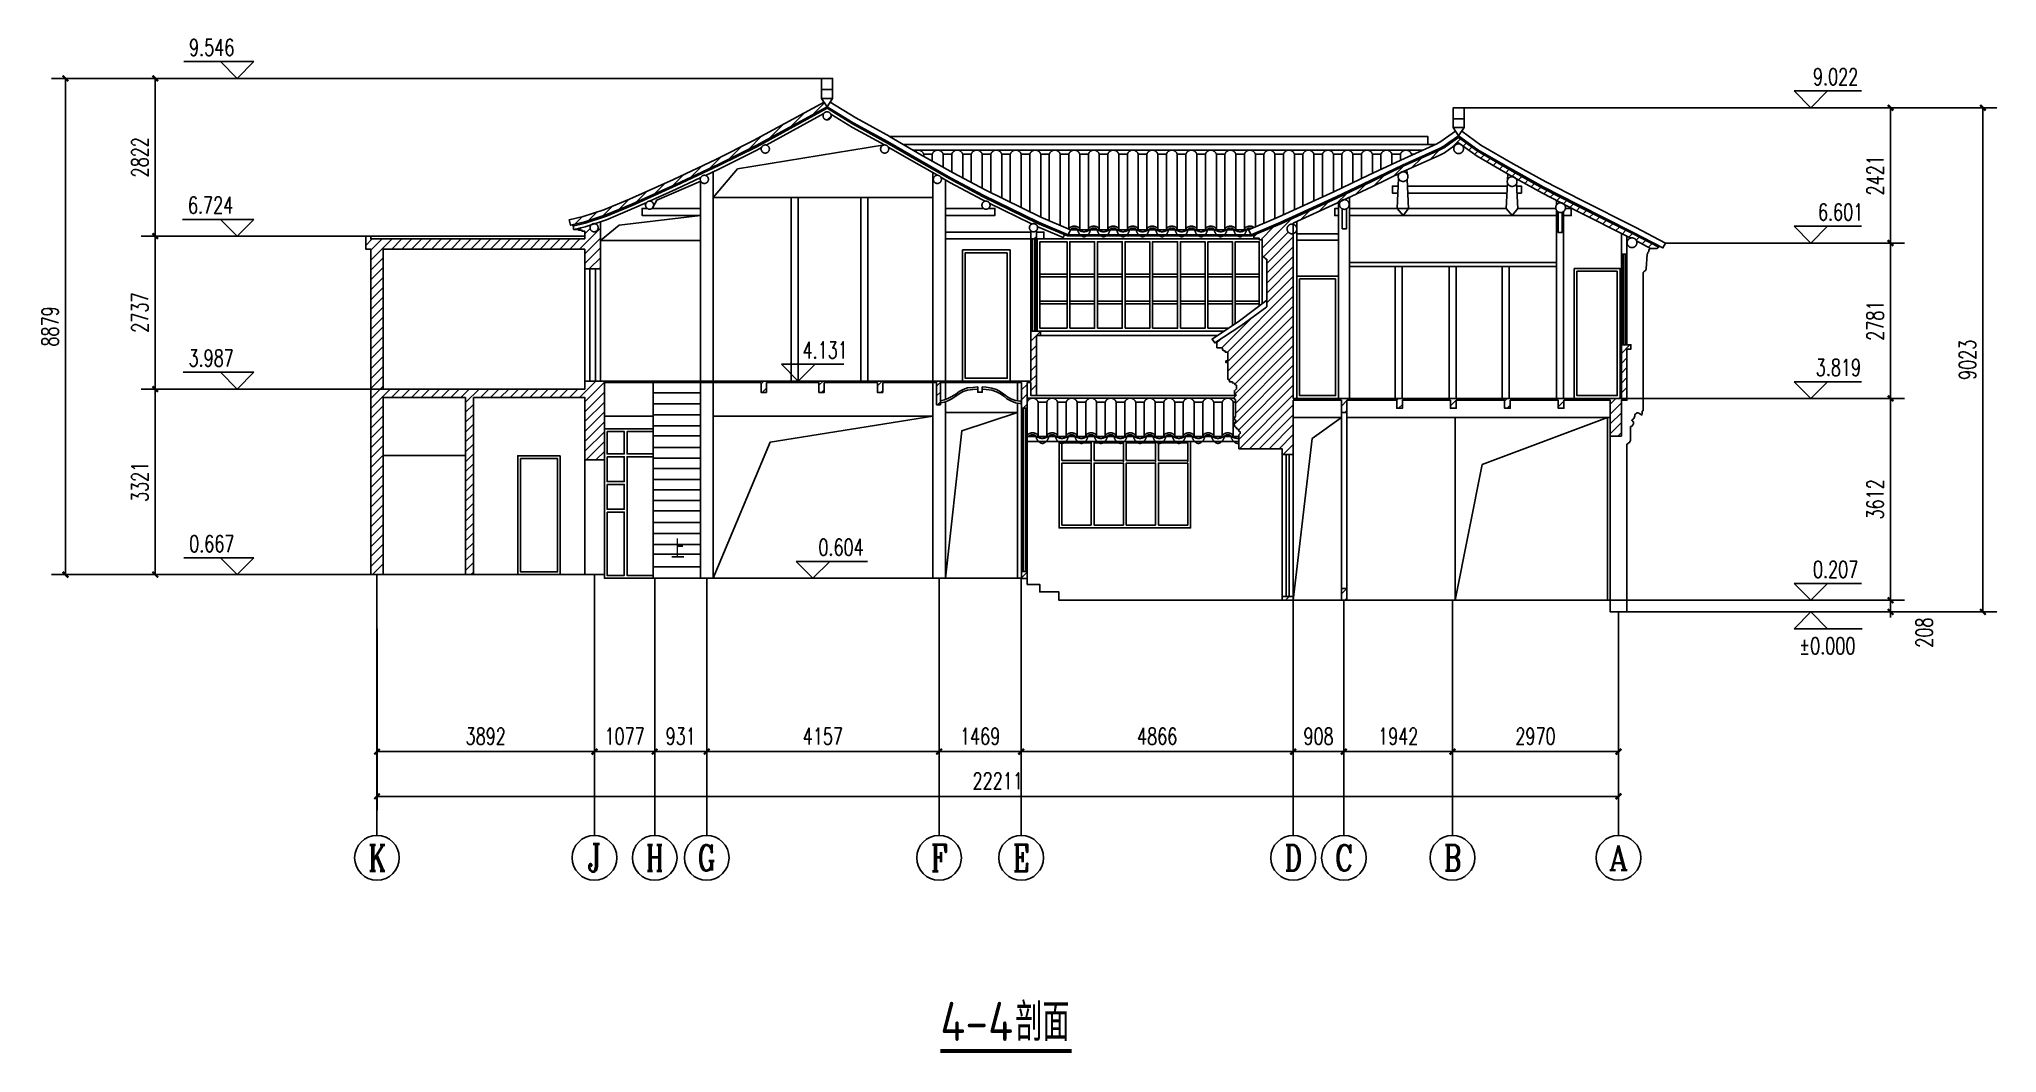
# Model space of a CAD drawing. Extents: x -20250 to 331240, y -699 to 63168.
# Drawn here: x 296216 to 331240, y -692 to 17447 of the extents above; entities that cross this region are included whole.
import ezdxf
from ezdxf.enums import TextEntityAlignment as Align

# ---------------------------------------------------------------- set-up
doc = ezdxf.new("R2010")
doc.units = 0
doc.header["$LTSCALE"] = 1000
doc.header["$MEASUREMENT"] = 0
for name, color, linetype in [('AXIS', 3, 'Continuous'), ('AXIS_TEXT', 7, 'Continuous'), ('DIM_ELEV', 3, 'Continuous'), ('DIM_SYMB', 3, 'Continuous'), ('DOTE', 1, 'Continuous'), ('PUB_DIM', 3, 'Continuous'), ('PUB_HATCH', 8, 'Continuous'), ('PUB_TEXT', 7, 'Continuous'), ('WALL', 9, 'Continuous'), ('台阶', 3, 'Continuous'), ('空', 3, 'Continuous'), ('窗', 4, 'Continuous'), ('门', 4, 'Continuous')]:
    doc.layers.add(name, color=color, linetype=linetype)
doc.layers.add('瓦', color=7, linetype='Continuous', true_color=0x57e157)
doc.styles.add('_TCH_AXIS', font='COMPLEX', dxfattribs={"bigfont": 'GBCBIG'})
doc.styles.add('_TCH_DIM', font='SIMPLEX', dxfattribs={"bigfont": 'GBCBIG'})
doc.styles.add('_TCH_DIM_T3', font='SIMPLEX', dxfattribs={"width": 0.705882, "bigfont": 'GBCBIG'})
doc.styles.add('COMPLEX', font='COMPLEX')
doc.styles.get("Standard").update_dxf_attribs({"font": 'gbenor.shx', "bigfont": 'gbcbig.shx'})
doc.dimstyles.new('_TCH_ARCH&&100', dxfattribs={"dimtxt": 297.5, "dimasz": 100, "dimexe": 250, "dimexo": 300, "dimgap": 126.25, "dimtad": 1, "dimdec": 0, "dimzin": 0, "dimdsep": 46, "dimtxsty": '_TCH_DIM_T3', "dimblk": 'ARCHTICK', "dimcen": 0.09, "dimclrt": 7, "dimazin": 2, "dimtfac": 1, "dimtdec": 0, "dimtix": 1, "dimtmove": 2, "dimatfit": 3, "dimfxl": 1, "dimtolj": 1, "dimtzin": 0, "dimarcsym": 0})
pattern_1 = [(45, (-59853.03, 80703.54), (-88.388383, 88.388383), [])]

msp = doc.modelspace()

# ---------------------------------------------------------------- texts
at = {"layer": 'PUB_TEXT', "style": '_TCH_DIM', "width": 0.705882}
for s, p in [('9.546', (298898.2, 17149.3)), ('9.022', (327950.1, 16625.3)), ('6.724', (298878.2, 14327.2)), ('6.601', (328040.1, 14204.2)), ('4.131', (309873.6, 11733.9)), ('3.987', (298888.2, 11590.5)), ('3.819', (328000.1, 11422.9)), ('0.667', (298899.7, 8269.9)), ('0.604', (310157.2, 8206.7)), ('0.207', (327950.1, 7810.7)), ('%%P0.000', (327701.6, 6442.7))]:
    msp.add_text(s, height=297.5, dxfattribs=at).set_placement(p)
at = {"layer": 'PUB_TEXT', "style": '_TCH_DIM'}
msp.add_text('上', height=337.6, dxfattribs=at).set_placement((307519.2, 8147.7))
at = {"layer": 'PUB_TEXT'}
for s, height, p in [('4-4', 700, (312337.7, -479.3)), ('剖面', 675.18, (313679.3, -479.3))]:
    msp.add_text(s, height=height, dxfattribs=at).set_placement(p)

# ---------------------------------------------------------------- blocks, each defined once
blk = doc.blocks.new('_ArchTick')
at = {"color": 0, "linetype": 'ByBlock', "const_width": 0.4}
blk.add_lwpolyline([(-0.5, -0.5), (0.5, 0.5)], dxfattribs=at)
blk = doc.blocks.new('*D25')
at = {"layer": 'Defpoints', "color": 0, "transparency": 16777216}
for p in [(327483, 16220), (330990, 16220), (327483, 7198)]:
    blk.add_point(p, dxfattribs=at)
at = {"layer": 'PUB_DIM', "color": 0, "lineweight": -2, "transparency": 16777216}
for p, q in [((327783, 16220), (331240, 16220)), ((330990, 7198), (330990, 16220)), ((327783, 7198), (331240, 7198))]:
    blk.add_line(p, q, dxfattribs=at)
at = {"layer": 'PUB_DIM', "color": 0, "lineweight": -2, "transparency": 16777216, "xscale": 100, "yscale": 100, "zscale": 100}
for p, rotation in [((330990, 16220), 90), ((330990, 7198), 270)]:
    blk.add_blockref('_ArchTick', p, dxfattribs=dict(at, rotation=rotation))
at = {"layer": 'PUB_DIM', "color": 7, "transparency": 16777216, "insert": (330715, 11709), "char_height": 297.5, "attachment_point": 5, "rotation": 90, "style": '_TCH_DIM_T3'}
blk.add_mtext('\\A1;9023', dxfattribs=at)
blk = doc.blocks.new('*D26')
at = {"layer": 'Defpoints', "color": 0, "transparency": 16777216}
for p in [(327912, 7406), (329338, 7406), (327912, 7198)]:
    blk.add_point(p, dxfattribs=at)
at = {"layer": 'PUB_DIM', "color": 0, "lineweight": -2, "transparency": 16777216}
for p, q in [((328212, 7406), (329588, 7406)), ((329338, 7406), (329338, 7506)), ((329338, 7198), (329338, 7406)), ((328212, 7198), (329588, 7198)), ((329338, 7198), (329338, 7098))]:
    blk.add_line(p, q, dxfattribs=at)
at = {"layer": 'PUB_DIM', "color": 0, "lineweight": -2, "transparency": 16777216, "xscale": 100, "yscale": 100, "zscale": 100}
for p, rotation in [((329338, 7406), 270), ((329338, 7198), 90)]:
    blk.add_blockref('_ArchTick', p, dxfattribs=dict(at, rotation=rotation))
at = {"layer": 'PUB_DIM', "color": 7, "transparency": 16777216, "insert": (329940, 6828), "char_height": 297.5, "attachment_point": 5, "rotation": 90, "style": '_TCH_DIM_T3'}
blk.add_mtext('\\A1;208', dxfattribs=at)
blk = doc.blocks.new('*D27')
at = {"layer": 'Defpoints', "color": 0, "transparency": 16777216}
for p in [(327912, 11018), (329338, 11018), (327912, 7406)]:
    blk.add_point(p, dxfattribs=at)
at = {"layer": 'PUB_DIM', "color": 0, "lineweight": -2, "transparency": 16777216}
for p, q in [((328212, 11018), (329588, 11018)), ((329338, 7406), (329338, 11018)), ((328212, 7406), (329588, 7406))]:
    blk.add_line(p, q, dxfattribs=at)
at = {"layer": 'PUB_DIM', "color": 0, "lineweight": -2, "transparency": 16777216, "xscale": 100, "yscale": 100, "zscale": 100}
for p, rotation in [((329338, 11018), 90), ((329338, 7406), 270)]:
    blk.add_blockref('_ArchTick', p, dxfattribs=dict(at, rotation=rotation))
at = {"layer": 'PUB_DIM', "color": 7, "transparency": 16777216, "insert": (329063, 9212), "char_height": 297.5, "attachment_point": 5, "rotation": 90, "style": '_TCH_DIM_T3'}
blk.add_mtext('\\A1;3612', dxfattribs=at)
blk = doc.blocks.new('*D28')
at = {"layer": 'Defpoints', "color": 0, "transparency": 16777216}
for p in [(327912, 13799), (329338, 13799), (327912, 11018)]:
    blk.add_point(p, dxfattribs=at)
at = {"layer": 'PUB_DIM', "color": 0, "lineweight": -2, "transparency": 16777216}
for p, q in [((328212, 13799), (329588, 13799)), ((329338, 11018), (329338, 13799)), ((328212, 11018), (329588, 11018))]:
    blk.add_line(p, q, dxfattribs=at)
at = {"layer": 'PUB_DIM', "color": 0, "lineweight": -2, "transparency": 16777216, "xscale": 100, "yscale": 100, "zscale": 100}
for p, rotation in [((329338, 13799), 90), ((329338, 11018), 270)]:
    blk.add_blockref('_ArchTick', p, dxfattribs=dict(at, rotation=rotation))
at = {"layer": 'PUB_DIM', "color": 7, "transparency": 16777216, "insert": (329063, 12409), "char_height": 297.5, "attachment_point": 5, "rotation": 90, "style": '_TCH_DIM_T3'}
blk.add_mtext('\\A1;2781', dxfattribs=at)
blk = doc.blocks.new('*D29')
at = {"layer": 'Defpoints', "color": 0, "transparency": 16777216}
for p in [(327912, 16220), (329338, 16220), (327912, 13799)]:
    blk.add_point(p, dxfattribs=at)
at = {"layer": 'PUB_DIM', "color": 0, "lineweight": -2, "transparency": 16777216}
for p, q in [((328212, 16220), (329588, 16220)), ((329338, 13799), (329338, 16220)), ((328212, 13799), (329588, 13799))]:
    blk.add_line(p, q, dxfattribs=at)
at = {"layer": 'PUB_DIM', "color": 0, "lineweight": -2, "transparency": 16777216, "xscale": 100, "yscale": 100, "zscale": 100}
for p, rotation in [((329338, 16220), 90), ((329338, 13799), 270)]:
    blk.add_blockref('_ArchTick', p, dxfattribs=dict(at, rotation=rotation))
at = {"layer": 'PUB_DIM', "color": 7, "transparency": 16777216, "insert": (329063, 15010), "char_height": 297.5, "attachment_point": 5, "rotation": 90, "style": '_TCH_DIM_T3'}
blk.add_mtext('\\A1;2421', dxfattribs=at)
blk = doc.blocks.new('*D30')
at = {"layer": 'Defpoints', "color": 0, "transparency": 16777216}
for p in [(296686, 16744), (299758, 16744), (299758, 7865)]:
    blk.add_point(p, dxfattribs=at)
at = {"layer": 'PUB_DIM', "color": 0, "lineweight": -2, "transparency": 16777216}
for p, q in [((299458, 16744), (296436, 16744)), ((296686, 7865), (296686, 16744)), ((299458, 7865), (296436, 7865))]:
    blk.add_line(p, q, dxfattribs=at)
at = {"layer": 'PUB_DIM', "color": 0, "lineweight": -2, "transparency": 16777216, "xscale": 100, "yscale": 100, "zscale": 100}
for p, rotation in [((296686, 16744), 90), ((296686, 7865), 270)]:
    blk.add_blockref('_ArchTick', p, dxfattribs=dict(at, rotation=rotation))
at = {"layer": 'PUB_DIM', "color": 7, "transparency": 16777216, "insert": (296411, 12305), "char_height": 297.5, "attachment_point": 5, "rotation": 90, "style": '_TCH_DIM_T3'}
blk.add_mtext('\\A1;8879', dxfattribs=at)
blk = doc.blocks.new('*D31')
at = {"layer": 'Defpoints', "color": 0, "transparency": 16777216}
for p in [(298293, 11185), (300058, 11185), (300058, 7865)]:
    blk.add_point(p, dxfattribs=at)
at = {"layer": 'PUB_DIM', "color": 0, "lineweight": -2, "transparency": 16777216}
for p, q in [((299758, 11185), (298043, 11185)), ((298293, 7865), (298293, 11185)), ((299758, 7865), (298043, 7865))]:
    blk.add_line(p, q, dxfattribs=at)
at = {"layer": 'PUB_DIM', "color": 0, "lineweight": -2, "transparency": 16777216, "xscale": 100, "yscale": 100, "zscale": 100}
for p, rotation in [((298293, 11185), 90), ((298293, 7865), 270)]:
    blk.add_blockref('_ArchTick', p, dxfattribs=dict(at, rotation=rotation))
at = {"layer": 'PUB_DIM', "color": 7, "transparency": 16777216, "insert": (298018, 9525), "char_height": 297.5, "attachment_point": 5, "rotation": 90, "style": '_TCH_DIM_T3'}
blk.add_mtext('\\A1;3321', dxfattribs=at)
blk = doc.blocks.new('*D32')
at = {"layer": 'Defpoints', "color": 0, "transparency": 16777216}
for p in [(298293, 13922), (300058, 13922), (300058, 11185)]:
    blk.add_point(p, dxfattribs=at)
at = {"layer": 'PUB_DIM', "color": 0, "lineweight": -2, "transparency": 16777216}
for p, q in [((299758, 13922), (298043, 13922)), ((298293, 11185), (298293, 13922)), ((299758, 11185), (298043, 11185))]:
    blk.add_line(p, q, dxfattribs=at)
at = {"layer": 'PUB_DIM', "color": 0, "lineweight": -2, "transparency": 16777216, "xscale": 100, "yscale": 100, "zscale": 100}
for p, rotation in [((298293, 13922), 90), ((298293, 11185), 270)]:
    blk.add_blockref('_ArchTick', p, dxfattribs=dict(at, rotation=rotation))
at = {"layer": 'PUB_DIM', "color": 7, "transparency": 16777216, "insert": (298018, 12554), "char_height": 297.5, "attachment_point": 5, "rotation": 90, "style": '_TCH_DIM_T3'}
blk.add_mtext('\\A1;2737', dxfattribs=at)
blk = doc.blocks.new('*D33')
at = {"layer": 'Defpoints', "color": 0, "transparency": 16777216}
for p in [(298293, 16744), (300058, 16744), (300058, 13922)]:
    blk.add_point(p, dxfattribs=at)
at = {"layer": 'PUB_DIM', "color": 0, "lineweight": -2, "transparency": 16777216}
for p, q in [((299758, 16744), (298043, 16744)), ((298293, 13922), (298293, 16744)), ((299758, 13922), (298043, 13922))]:
    blk.add_line(p, q, dxfattribs=at)
at = {"layer": 'PUB_DIM', "color": 0, "lineweight": -2, "transparency": 16777216, "xscale": 100, "yscale": 100, "zscale": 100}
for p, rotation in [((298293, 16744), 90), ((298293, 13922), 270)]:
    blk.add_blockref('_ArchTick', p, dxfattribs=dict(at, rotation=rotation))
at = {"layer": 'PUB_DIM', "color": 7, "transparency": 16777216, "insert": (298018, 15333), "char_height": 297.5, "attachment_point": 5, "rotation": 90, "style": '_TCH_DIM_T3'}
blk.add_mtext('\\A1;2822', dxfattribs=at)
blk = doc.blocks.new('*D93')
at = {"layer": 'AXIS', "color": 0, "lineweight": -2, "transparency": 16777216}
for p, q in [((321501, 6898), (321501, 4448)), ((324470, 6898), (324470, 4448)), ((321501, 4698), (324470, 4698))]:
    blk.add_line(p, q, dxfattribs=at)
at = {"layer": 'Defpoints', "color": 0, "transparency": 16777216}
for p in [(321501, 7198), (324470, 7198), (324470, 4698)]:
    blk.add_point(p, dxfattribs=at)
at = {"layer": 'AXIS', "color": 0, "lineweight": -2, "transparency": 16777216, "xscale": 100, "yscale": 100, "zscale": 100, "rotation": 180}
blk.add_blockref('_ArchTick', (321501, 4698), dxfattribs=at)
at = {"layer": 'AXIS', "color": 0, "lineweight": -2, "transparency": 16777216, "xscale": 100, "yscale": 100, "zscale": 100}
blk.add_blockref('_ArchTick', (324470, 4698), dxfattribs=at)
at = {"layer": 'AXIS', "color": 7, "transparency": 16777216, "insert": (322986, 4973), "char_height": 297.5, "attachment_point": 5, "style": '_TCH_DIM_T3'}
blk.add_mtext('\\A1;2970', dxfattribs=at)
blk = doc.blocks.new('*D94')
at = {"layer": 'AXIS', "color": 0, "lineweight": -2, "transparency": 16777216}
for p, q in [((319558, 6898), (319558, 4448)), ((321501, 6898), (321501, 4448)), ((319558, 4698), (321501, 4698))]:
    blk.add_line(p, q, dxfattribs=at)
at = {"layer": 'Defpoints', "color": 0, "transparency": 16777216}
for p in [(319558, 7198), (321501, 7198), (321501, 4698)]:
    blk.add_point(p, dxfattribs=at)
at = {"layer": 'AXIS', "color": 0, "lineweight": -2, "transparency": 16777216, "xscale": 100, "yscale": 100, "zscale": 100, "rotation": 180}
blk.add_blockref('_ArchTick', (319558, 4698), dxfattribs=at)
at = {"layer": 'AXIS', "color": 0, "lineweight": -2, "transparency": 16777216, "xscale": 100, "yscale": 100, "zscale": 100}
blk.add_blockref('_ArchTick', (321501, 4698), dxfattribs=at)
at = {"layer": 'AXIS', "color": 7, "transparency": 16777216, "insert": (320530, 4973), "char_height": 297.5, "attachment_point": 5, "style": '_TCH_DIM_T3'}
blk.add_mtext('\\A1;1942', dxfattribs=at)
blk = doc.blocks.new('*D95')
at = {"layer": 'AXIS', "color": 0, "lineweight": -2, "transparency": 16777216}
for p, q in [((318651, 6898), (318651, 4448)), ((319558, 6898), (319558, 4448)), ((318651, 4698), (319558, 4698))]:
    blk.add_line(p, q, dxfattribs=at)
at = {"layer": 'Defpoints', "color": 0, "transparency": 16777216}
for p in [(318651, 7198), (319558, 7198), (319558, 4698)]:
    blk.add_point(p, dxfattribs=at)
at = {"layer": 'AXIS', "color": 0, "lineweight": -2, "transparency": 16777216, "xscale": 100, "yscale": 100, "zscale": 100, "rotation": 180}
blk.add_blockref('_ArchTick', (318651, 4698), dxfattribs=at)
at = {"layer": 'AXIS', "color": 0, "lineweight": -2, "transparency": 16777216, "xscale": 100, "yscale": 100, "zscale": 100}
blk.add_blockref('_ArchTick', (319558, 4698), dxfattribs=at)
at = {"layer": 'AXIS', "color": 7, "transparency": 16777216, "insert": (319105, 4973), "char_height": 297.5, "attachment_point": 5, "style": '_TCH_DIM_T3'}
blk.add_mtext('\\A1;908', dxfattribs=at)
blk = doc.blocks.new('*D96')
at = {"layer": 'AXIS', "color": 0, "lineweight": -2, "transparency": 16777216}
for p, q in [((313785, 6898), (313785, 4448)), ((318651, 6898), (318651, 4448)), ((313785, 4698), (318651, 4698))]:
    blk.add_line(p, q, dxfattribs=at)
at = {"layer": 'Defpoints', "color": 0, "transparency": 16777216}
for p in [(313785, 7198), (318651, 7198), (318651, 4698)]:
    blk.add_point(p, dxfattribs=at)
at = {"layer": 'AXIS', "color": 0, "lineweight": -2, "transparency": 16777216, "xscale": 100, "yscale": 100, "zscale": 100, "rotation": 180}
blk.add_blockref('_ArchTick', (313785, 4698), dxfattribs=at)
at = {"layer": 'AXIS', "color": 0, "lineweight": -2, "transparency": 16777216, "xscale": 100, "yscale": 100, "zscale": 100}
blk.add_blockref('_ArchTick', (318651, 4698), dxfattribs=at)
at = {"layer": 'AXIS', "color": 7, "transparency": 16777216, "insert": (316218, 4973), "char_height": 297.5, "attachment_point": 5, "style": '_TCH_DIM_T3'}
blk.add_mtext('\\A1;4866', dxfattribs=at)
blk = doc.blocks.new('*D97')
at = {"layer": 'AXIS', "color": 0, "lineweight": -2, "transparency": 16777216}
for p, q in [((312316, 6898), (312316, 4448)), ((313785, 6898), (313785, 4448)), ((312316, 4698), (313785, 4698))]:
    blk.add_line(p, q, dxfattribs=at)
at = {"layer": 'Defpoints', "color": 0, "transparency": 16777216}
for p in [(312316, 7198), (313785, 7198), (313785, 4698)]:
    blk.add_point(p, dxfattribs=at)
at = {"layer": 'AXIS', "color": 0, "lineweight": -2, "transparency": 16777216, "xscale": 100, "yscale": 100, "zscale": 100, "rotation": 180}
blk.add_blockref('_ArchTick', (312316, 4698), dxfattribs=at)
at = {"layer": 'AXIS', "color": 0, "lineweight": -2, "transparency": 16777216, "xscale": 100, "yscale": 100, "zscale": 100}
blk.add_blockref('_ArchTick', (313785, 4698), dxfattribs=at)
at = {"layer": 'AXIS', "color": 7, "transparency": 16777216, "insert": (313050, 4973), "char_height": 297.5, "attachment_point": 5, "style": '_TCH_DIM_T3'}
blk.add_mtext('\\A1;1469', dxfattribs=at)
blk = doc.blocks.new('*D98')
at = {"layer": 'AXIS', "color": 0, "lineweight": -2, "transparency": 16777216}
for p, q in [((308159, 6898), (308159, 4448)), ((312316, 6898), (312316, 4448)), ((308159, 4698), (312316, 4698))]:
    blk.add_line(p, q, dxfattribs=at)
at = {"layer": 'Defpoints', "color": 0, "transparency": 16777216}
for p in [(308159, 7198), (312316, 7198), (312316, 4698)]:
    blk.add_point(p, dxfattribs=at)
at = {"layer": 'AXIS', "color": 0, "lineweight": -2, "transparency": 16777216, "xscale": 100, "yscale": 100, "zscale": 100, "rotation": 180}
blk.add_blockref('_ArchTick', (308159, 4698), dxfattribs=at)
at = {"layer": 'AXIS', "color": 0, "lineweight": -2, "transparency": 16777216, "xscale": 100, "yscale": 100, "zscale": 100}
blk.add_blockref('_ArchTick', (312316, 4698), dxfattribs=at)
at = {"layer": 'AXIS', "color": 7, "transparency": 16777216, "insert": (310237, 4973), "char_height": 297.5, "attachment_point": 5, "style": '_TCH_DIM_T3'}
blk.add_mtext('\\A1;4157', dxfattribs=at)
blk = doc.blocks.new('*D99')
at = {"layer": 'AXIS', "color": 0, "lineweight": -2, "transparency": 16777216}
for p, q in [((307228, 6898), (307228, 4448)), ((308159, 6898), (308159, 4448)), ((307228, 4698), (308159, 4698))]:
    blk.add_line(p, q, dxfattribs=at)
at = {"layer": 'Defpoints', "color": 0, "transparency": 16777216}
for p in [(307228, 7198), (308159, 7198), (308159, 4698)]:
    blk.add_point(p, dxfattribs=at)
at = {"layer": 'AXIS', "color": 0, "lineweight": -2, "transparency": 16777216, "xscale": 100, "yscale": 100, "zscale": 100, "rotation": 180}
blk.add_blockref('_ArchTick', (307228, 4698), dxfattribs=at)
at = {"layer": 'AXIS', "color": 0, "lineweight": -2, "transparency": 16777216, "xscale": 100, "yscale": 100, "zscale": 100}
blk.add_blockref('_ArchTick', (308159, 4698), dxfattribs=at)
at = {"layer": 'AXIS', "color": 7, "transparency": 16777216, "insert": (307694, 4973), "char_height": 297.5, "attachment_point": 5, "style": '_TCH_DIM_T3'}
blk.add_mtext('\\A1;931', dxfattribs=at)
blk = doc.blocks.new('*D100')
at = {"layer": 'AXIS', "color": 0, "lineweight": -2, "transparency": 16777216}
for p, q in [((306151, 6898), (306151, 4448)), ((307228, 6898), (307228, 4448)), ((306151, 4698), (307228, 4698))]:
    blk.add_line(p, q, dxfattribs=at)
at = {"layer": 'Defpoints', "color": 0, "transparency": 16777216}
for p in [(306151, 7198), (307228, 7198), (307228, 4698)]:
    blk.add_point(p, dxfattribs=at)
at = {"layer": 'AXIS', "color": 0, "lineweight": -2, "transparency": 16777216, "xscale": 100, "yscale": 100, "zscale": 100, "rotation": 180}
blk.add_blockref('_ArchTick', (306151, 4698), dxfattribs=at)
at = {"layer": 'AXIS', "color": 0, "lineweight": -2, "transparency": 16777216, "xscale": 100, "yscale": 100, "zscale": 100}
blk.add_blockref('_ArchTick', (307228, 4698), dxfattribs=at)
at = {"layer": 'AXIS', "color": 7, "transparency": 16777216, "insert": (306690, 4973), "char_height": 297.5, "attachment_point": 5, "style": '_TCH_DIM_T3'}
blk.add_mtext('\\A1;1077', dxfattribs=at)
blk = doc.blocks.new('*D101')
at = {"layer": 'AXIS', "color": 0, "lineweight": -2, "transparency": 16777216}
for p, q in [((302260, 6898), (302260, 4448)), ((306151, 6898), (306151, 4448)), ((302260, 4698), (306151, 4698))]:
    blk.add_line(p, q, dxfattribs=at)
at = {"layer": 'Defpoints', "color": 0, "transparency": 16777216}
for p in [(302260, 7198), (306151, 7198), (306151, 4698)]:
    blk.add_point(p, dxfattribs=at)
at = {"layer": 'AXIS', "color": 0, "lineweight": -2, "transparency": 16777216, "xscale": 100, "yscale": 100, "zscale": 100, "rotation": 180}
blk.add_blockref('_ArchTick', (302260, 4698), dxfattribs=at)
at = {"layer": 'AXIS', "color": 0, "lineweight": -2, "transparency": 16777216, "xscale": 100, "yscale": 100, "zscale": 100}
blk.add_blockref('_ArchTick', (306151, 4698), dxfattribs=at)
at = {"layer": 'AXIS', "color": 7, "transparency": 16777216, "insert": (304205, 4973), "char_height": 297.5, "attachment_point": 5, "style": '_TCH_DIM_T3'}
blk.add_mtext('\\A1;3892', dxfattribs=at)
blk = doc.blocks.new('*D102')
at = {"layer": 'AXIS', "color": 0, "lineweight": -2, "transparency": 16777216}
for p, q in [((302260, 6898), (302260, 3648)), ((324470, 6898), (324470, 3648)), ((302260, 3898), (324470, 3898))]:
    blk.add_line(p, q, dxfattribs=at)
at = {"layer": 'Defpoints', "color": 0, "transparency": 16777216}
for p in [(302260, 7198), (324470, 7198), (324470, 3898)]:
    blk.add_point(p, dxfattribs=at)
at = {"layer": 'AXIS', "color": 0, "lineweight": -2, "transparency": 16777216, "xscale": 100, "yscale": 100, "zscale": 100, "rotation": 180}
blk.add_blockref('_ArchTick', (302260, 3898), dxfattribs=at)
at = {"layer": 'AXIS', "color": 0, "lineweight": -2, "transparency": 16777216, "xscale": 100, "yscale": 100, "zscale": 100}
blk.add_blockref('_ArchTick', (324470, 3898), dxfattribs=at)
at = {"layer": 'AXIS', "color": 7, "transparency": 16777216, "insert": (313365, 4173), "char_height": 297.5, "attachment_point": 5, "style": '_TCH_DIM_T3'}
blk.add_mtext('\\A1;22211', dxfattribs=at)
blk = doc.blocks.new('_AXISO')
blk.add_circle((0, 0), 0.5)
at = {"layer": 'AXIS_TEXT', "style": 'COMPLEX', "width": 1.041667}
blk.add_attdef('A', text='', height=0.56, dxfattribs=at).set_placement((-0.25, -0.28), (0.25, -0.28), align=Align.FIT)

# ---------------------------------------------------------------- dimensions: what is measured, and where the dimension line sits
at = {"layer": 'AXIS'}
for p1, p2, distance, picture, middle in [((302259.538, 7198.1361), (306151.0458, 7198.1361), -2500, '*D101', (304205.2919, 4973.1361)), ((302259.5, 7198.1), (324470.5, 7198.1), -3300, '*D102', (313365, 4173.1)), ((306151, 7198.1), (307228.1, 7198.1), -2500, '*D100', (306689.6, 4973.1)), ((307228.1, 7198.1), (308159.1, 7198.1), -2500, '*D99', (307693.6, 4973.1)), ((308159.1, 7198.1), (312315.8, 7198.1), -2500, '*D98', (310237.5, 4973.1)), ((312315.8, 7198.1), (313784.7, 7198.1), -2500, '*D97', (313050.3, 4973.1)), ((313784.7, 7198.1), (318650.7, 7198.1), -2500, '*D96', (316217.7, 4973.1)), ((318650.7, 7198.1), (319558.4, 7198.1), -2500, '*D95', (319104.6, 4973.1)), ((319558.4, 7198.1), (321500.8, 7198.1), -2500, '*D94', (320529.6, 4973.1)), ((321500.8, 7198.1), (324470.5, 7198.1), -2500, '*D93', (322985.7, 4973.1))]:
    dim = msp.add_aligned_dim(p1=p1, p2=p2, distance=distance, dimstyle='_TCH_ARCH&&100', dxfattribs=at)
    dim.commit()
    dim.dimension.update_dxf_attribs({"geometry": picture, "text_midpoint": middle})
at = {"layer": 'PUB_DIM'}
for p1, p2, distance, picture, middle in [((299758.2, 7864.9), (299758.2, 16744.3), 3072.2, '*D30', (296411, 12304.6)), ((300058.2, 13922.2), (300058.2, 16744.3), 1765.4, '*D33', (298017.9, 15333.3)), ((327483.2, 7197.7), (327483.2, 16220.3), -3506.4, '*D25', (330714.6, 11709)), ((327911.6, 13799.2), (327911.6, 16220.3), -1426.5, '*D29', (329063, 15009.8)), ((300058.2, 11185.5), (300058.2, 13922.2), 1765.4, '*D32', (298017.9, 12553.9)), ((327911.6, 11017.9), (327911.6, 13799.2), -1426.5, '*D28', (329063, 12408.5)), ((300058.2, 7864.9), (300058.2, 11185.5), 1765.4, '*D31', (298017.9, 9525.2)), ((327911.6, 7405.7), (327911.6, 11017.9), -1426.5, '*D27', (329063, 9211.8))]:
    dim = msp.add_aligned_dim(p1=p1, p2=p2, distance=distance, dimstyle='_TCH_ARCH&&100', dxfattribs=at)
    dim.commit()
    dim.dimension.update_dxf_attribs({"geometry": picture, "text_midpoint": middle})
dim = msp.add_linear_dim(base=(329338, 7405.7), p1=(327911.6, 7197.7), p2=(327911.6, 7405.7), angle=90, dimstyle='_TCH_ARCH&&100', dxfattribs=at)
dim.commit()
dim.dimension.update_dxf_attribs({"geometry": '*D26', "text_midpoint": (329939.5, 6827.7), "dimtype": 129})

# ---------------------------------------------------------------- hatches: boundary and pattern name
at = {"layer": 'PUB_HATCH'}
h = msp.add_hatch(dxfattribs=at)
h.set_pattern_fill('普通砖', color=256, scale=50, style=0)
h.set_pattern_definition(pattern_1)
h.paths.add_polyline_path([(307603.1, 14848.2), (308365.5, 15206.6), (309042.4, 15542.6), (310311.7, 16238.5), (310257, 16321.5), (308996.6, 15630.4), (308322.4, 15295.8), (307561.8, 14938.2), (306775, 14584.7), (306318.2, 14393.6), (305947.9, 14272), (305700.2, 14214.5), (305722.7, 14118), (305975.6, 14176.8), (306355.5, 14301.7), (306816.1, 14494.6)])
h = msp.add_hatch(dxfattribs=at)
h.set_pattern_fill('普通砖', color=256, scale=50, style=0)
h.set_pattern_definition(pattern_1)
h.paths.add_polyline_path([(307613.6, 14825.3), (308376.4, 15184), (309054, 15520.4), (310311, 16209.5), (310766.7, 15929.4), (311379.5, 15591.9), (311961.8, 15257.2), (312509, 14945.6), (313093, 14631.4), (314081.1, 14148.4), (314610.7, 13925.7), (314622.4, 13948), (314092.5, 14170.8), (313104.4, 14653.8), (312520.8, 14967.7), (311974.2, 15279), (311390.6, 15614.4), (310779.3, 15951.1), (310311.7, 16238.5), (309042.4, 15542.6), (308365.5, 15206.6), (307603.1, 14848.2), (306816.1, 14494.6), (306355.5, 14301.7), (305975.6, 14176.8), (305759.8, 14126.6), (305765.5, 14102.2), (305982.6, 14152.7), (306364.9, 14278.4), (306826.5, 14471.7)])
h = msp.add_hatch(dxfattribs=at)
h.set_pattern_fill('普通砖', color=256, scale=50, style=0)
h.set_pattern_definition(pattern_1)
h.paths.add_polyline_path([(310385.2, 16074.7), (310385.1, 16078.4), (310384.8, 16082.1), (310384.3, 16085.8), (310383.7, 16089.4), (310382.9, 16092.9), (310381.9, 16096.3), (310380.8, 16099.7), (310379.5, 16103), (310378, 16106.2), (310376.4, 16109.4), (310374.6, 16112.5), (310372.7, 16115.4), (310370.7, 16118.3), (310368.5, 16121), (310366.2, 16123.7), (310363.8, 16126.2), (310361.3, 16128.6), (310358.7, 16130.9), (310355.9, 16133.1), (310353, 16135.1), (310350.1, 16137), (310347, 16138.7), (310343.9, 16140.4), (310340.7, 16141.8), (310337.4, 16143.1), (310334, 16144.3), (310330.5, 16145.2), (310327, 16146.1), (310323.4, 16146.7), (310319.8, 16147.2), (310316.1, 16147.5), (310312.3, 16147.6), (310308.6, 16147.5), (310304.9, 16147.2), (310301.2, 16146.7), (310297.6, 16146.1), (310294.1, 16145.2), (310290.7, 16144.3), (310287.3, 16143.1), (310284, 16141.8), (310280.7, 16140.4), (310277.6, 16138.7), (310274.5, 16137), (310271.6, 16135.1), (310268.7, 16133.1), (310266, 16130.9), (310263.3, 16128.6), (310260.8, 16126.2), (310258.4, 16123.7), (310256.1, 16121), (310253.9, 16118.3), (310251.9, 16115.4), (310250, 16112.5), (310248.2, 16109.4), (310246.6, 16106.2), (310245.2, 16103), (310243.9, 16099.7), (310242.7, 16096.3), (310241.7, 16092.9), (310240.9, 16089.4), (310240.3, 16085.8), (310239.8, 16082.1), (310239.5, 16078.4), (310239.5, 16074.7), (310239.5, 16070.9), (310239.8, 16067.2), (310240.3, 16063.6), (310240.9, 16060), (310241.7, 16056.5), (310242.7, 16053), (310243.9, 16049.7), (310245.2, 16046.3), (310246.6, 16043.1), (310248.2, 16040), (310250, 16036.9), (310251.9, 16034), (310253.9, 16031.1), (310256.1, 16028.3), (310258.4, 16025.7), (310260.8, 16023.2), (310263.3, 16020.8), (310266, 16018.5), (310268.7, 16016.3), (310271.6, 16014.3), (310274.5, 16012.4), (310277.6, 16010.6), (310280.7, 16009), (310284, 16007.6), (310287.3, 16006.2), (310290.7, 16005.1), (310294.1, 16004.1), (310297.6, 16003.3), (310301.2, 16002.7), (310304.9, 16002.2), (310308.6, 16001.9), (310312.3, 16001.8), (310316.1, 16001.9), (310319.8, 16002.2), (310323.4, 16002.7), (310327, 16003.3), (310330.5, 16004.1), (310334, 16005.1), (310337.4, 16006.2), (310340.7, 16007.6), (310343.9, 16009), (310347, 16010.6), (310350.1, 16012.4), (310353, 16014.3), (310355.9, 16016.3), (310358.7, 16018.5), (310361.3, 16020.8), (310363.8, 16023.2), (310366.2, 16025.7), (310368.5, 16028.3), (310370.7, 16031.1), (310372.7, 16034), (310374.6, 16036.9), (310376.4, 16040), (310378, 16043.1), (310379.5, 16046.3), (310380.8, 16049.7), (310381.9, 16053), (310382.9, 16056.5), (310383.7, 16060), (310384.3, 16063.6), (310384.8, 16067.2), (310385.1, 16070.9)])
h = msp.add_hatch(dxfattribs=at)
h.set_pattern_fill('普通砖', color=256, scale=50, style=0)
h.set_pattern_definition(pattern_1)
h.paths.add_polyline_path([(319612.8, 10985.4), (320504.1, 10985.4), (320504.1, 10842.4), (320605.9, 10842.4), (320605.9, 10985.4), (321465, 10985.4), (321465, 10842.4), (321566.8, 10842.4), (321566.8, 10985.4), (322431.7, 10985.4), (322431.7, 10842.4), (322533.5, 10842.4), (322533.5, 10985.4), (323392.1, 10985.4), (323392.1, 10842.4), (323493.9, 10842.4), (323493.9, 10985.4), (324321.9, 10985.4), (324321.9, 10678.1), (324321.9, 10678.1), (324321.9, 10344.9), (324521.8, 10344.9), (324521.8, 10985.4), (324621.8, 10985.4), (324621.8, 11901.2), (324691.8, 11901.2), (324691.8, 11977.2), (324621.8, 11977.2), (324521.8, 11977.2), (324521.8, 11017.9), (318652.9, 11017.9), (318652.9, 13967.1), (318650.1, 13966.3), (318645.9, 13965.3), (318641.6, 13964.6), (318637.2, 13964), (318632.8, 13963.7), (318625.7, 13963.5), (318619.4, 13964), (318615.1, 13964.6), (318610.8, 13965.3), (318606.6, 13966.3), (318602.4, 13967.5), (318598.4, 13968.8), (318594.4, 13970.4), (318590.6, 13972.2), (318586.8, 13974.1), (318583.2, 13976.2), (318579.6, 13978.4), (318576.2, 13980.9), (318572.9, 13983.5), (318569.8, 13986.2), (318566.7, 13989.1), (318562.2, 13993.8), (318557.1, 14000.4), (318553.8, 14005.5), (318551.7, 14009.2), (318549.8, 14012.9), (318548.1, 14016.7), (318546.5, 14020.7), (318545.1, 14024.8), (318544, 14028.9), (318543, 14033.1), (318542.2, 14037.4), (318541.7, 14041.7), (318541.3, 14046.2), (318541.2, 14050.7), (318541.3, 14055.1), (318541.7, 14059.6), (318542.2, 14063.9), (318543, 14068.2), (318544, 14072.4), (318545.1, 14076.5), (318546.5, 14080.6), (318548.1, 14084.5), (318549.8, 14088.4), (318551.7, 14092.2), (318555, 14097.8), (318558.5, 14102.7), (318561.1, 14106), (318565.4, 14110.9), (318571.4, 14116.7), (318578, 14121.9), (318583.2, 14125.1), (318586.8, 14127.2), (318590.6, 14129.2), (318594.4, 14130.9), (318598.4, 14132.5), (318602.4, 14133.8), (318606.6, 14135), (318610.8, 14136), (318615.1, 14136.7), (318619.4, 14137.3), (318623.8, 14137.6), (318628.3, 14137.7), (318635.4, 14137.5), (318641.6, 14136.7), (318645.9, 14136), (318652.9, 14134.3), (318652.9, 14151.6), (319433.5, 14509.7), (319493.8, 14538.2), (319495.4, 14540.6), (319498, 14543.8), (319500.8, 14547), (319505.3, 14551.8), (319511.6, 14557.2), (319516.5, 14560.7), (319520.1, 14562.9), (319525.7, 14566.2), (319531.3, 14568.7), (319535.3, 14570.3), (319539.3, 14571.7), (319543.5, 14572.8), (319547.7, 14573.8), (319552, 14574.6), (319556.3, 14575.1), (319563.3, 14575.6), (319572.1, 14575.4), (320059.5, 14806.5), (320553.1, 15046.2), (320555.6, 15048.8), (320558.6, 15051.7), (320561.8, 15054.4), (320565.1, 15057), (320568.5, 15059.5), (320572, 15061.7), (320577.7, 15064.9), (320583.3, 15067.5), (320587.2, 15069.1), (320593.6, 15071.2), (320602, 15073.1), (320610.7, 15074.2), (320616.9, 15077.2), (321262.9, 15364.3), (321358.7, 15412.8), (321447.4, 15479.4), (321610.9, 15589.3), (321943.4, 15353), (322525.8, 15015.2), (322579.5, 14985.3), (322585.5, 14984.2), (322589.7, 14983.3), (322593.8, 14982.1), (322597.8, 14980.7), (322601.8, 14979.2), (322605.7, 14977.4), (322609.4, 14975.5), (322615.1, 14972.2), (322620, 14968.7), (322625.1, 14964.7), (322629.5, 14960.5), (322633.9, 14955.8), (322635.1, 14954.4), (323113, 14688.1), (323441.1, 14519), (323443.8, 14518.8), (323450.7, 14517.9), (323459.2, 14515.9), (323464.9, 14514), (323468.8, 14512.4), (323474.9, 14509.7), (323482.2, 14505.4), (323487, 14501.9), (323492.1, 14497.9), (323498.2, 14492.1), (323502.2, 14487.5), (323729.4, 14370.4), (324690.1, 13888.3), (324694.3, 13889.3), (324698.6, 13890.1), (324702.9, 13890.6), (324707.4, 13890.9), (324711.8, 13891.1), (324716.3, 13890.9), (324723.2, 13890.4), (324729.4, 13889.3), (324733.6, 13888.3), (324737.7, 13887.1), (324741.8, 13885.7), (324748, 13883.3), (324753.3, 13880.5), (324757, 13878.4), (324762.4, 13874.9), (324767.2, 13871.2), (324772.1, 13866.9), (324777.9, 13860.8), (324781.6, 13856.1), (324784.1, 13852.6), (324786.3, 13849.1), (324788.4, 13845.4), (324790.3, 13841.7), (324793.4, 13835), (325044.4, 13703.6), (325162.3, 13703.6), (325180.4, 13727.2), (324723.5, 13966.3), (323729.4, 14465.2), (323113, 14782.9), (322525.8, 15110), (321943.4, 15447.8), (321610.9, 15684.1), (321447.4, 15574.2), (321358.7, 15507.7), (321262.9, 15459.1), (320616.9, 15172), (320059.5, 14901.3), (319433.5, 14604.4), (318439.3, 14148.4), (317949.4, 13942.4), (317949.4, 13888.5), (318041.3, 13888.5), (318041.3, 13858.6), (318097.4, 13858.6), (318097.4, 13571.7), (318114.5, 13557.9), (318119.9, 13548), (318131.9, 13537.3), (318143.3, 13533), (318155.4, 13521.1), (318164.4, 13512.8), (318178.8, 13507.2), (318178.8, 12658), (317713.6, 12314.7), (317287.2, 12036.6), (317287.2, 11925.3), (317378.3, 11925.3), (317393.4, 11880.6), (317414.6, 11872.7), (317431.5, 11867.4), (317436.1, 11847.9), (317481, 11847.9), (317481, 11688.7), (317446, 11688.7), (317446, 11658.4), (317484.5, 11658.4), (317484.5, 11362.2), (317512.7, 11344.3), (317512.7, 11314.8), (317564, 11314.8), (317564, 11294.5), (317594.8, 11292.3), (317604, 11274.1), (317613.5, 11263.5), (317638.4, 11254.3), (317638.4, 11188.1), (317598.5, 11155.9), (317598.5, 11096.2), (317625.4, 11084.9), (317629.9, 11073), (317595.5, 11034.1), (317595.5, 11008.2), (317616.8, 10997.7), (317616.8, 10702.2), (317601.3, 10669), (317601.3, 10638.3), (317626.1, 10625.1), (317626.1, 10608.7), (317594.4, 10579.7), (317594.4, 10529.3), (317616.6, 10514), (317621.1, 10499.5), (317638.3, 10492), (317645, 10478.9), (317668.9, 10464.3), (317669.7, 10450.2), (317681.6, 10430), (317699.5, 10423.2), (317699.5, 10392.9), (317679.6, 10365.5), (317679.6, 10118.7), (318452.9, 10118.7), (318452.9, 10017.2), (318652.9, 10017.2), (318652.9, 10985.4), (319512.8, 10985.4), (319512.8, 10765.4), (319612.8, 10765.4)])
h = msp.add_hatch(dxfattribs=at)
h.set_pattern_fill('普通砖', color=256, scale=50, style=0)
h.set_pattern_definition(pattern_1)
h.paths.add_polyline_path([(302369.9, 13691), (305977.5, 13691), (305977.5, 13335.3), (306257.4, 13335.3), (306257.4, 14181.3), (306148, 14145.3), (306153.1, 14144.9), (306160.5, 14143.6), (306167.7, 14141.5), (306173.8, 14139.1), (306180, 14136), (306186.2, 14132), (306191.8, 14127.6), (306196.9, 14122.8), (306201.5, 14117.4), (306205.4, 14111.9), (306209.1, 14105.5), (306211.9, 14099.2), (306214.2, 14092.3), (306215.8, 14085.5), (306216.7, 14078.2), (306216.9, 14070.7), (306216.4, 14063.4), (306215.1, 14056), (306213, 14049), (306210.4, 14042.4), (306207.2, 14036.1), (306203.5, 14030.4), (306199, 14024.7), (306194.3, 14019.8), (306188.8, 14015), (306183.4, 14011.2), (306177.1, 14007.5), (306170.6, 14004.6), (306163.6, 14002.3), (306157.1, 14000.8), (306149.6, 13999.8), (306142.1, 13999.6), (306134.9, 14000.2), (306127.5, 14001.5), (306120.3, 14003.6), (306114, 14006), (306107.6, 14009.4), (306101.8, 14013.1), (306096.2, 14017.5), (306091.1, 14022.3), (306086.6, 14027.6), (306082.7, 14033.1), (306079, 14039.4), (306076.1, 14045.9), (306073.8, 14052.7), (306072.2, 14059.6), (306071.3, 14066.9), (306071.1, 14074.4), (306071.6, 14081.7), (306073, 14089.1), (306075, 14096.1), (306077.6, 14102.6), (306080.7, 14108.8), (306084.5, 14114.7), (306089, 14120.4), (306093.7, 14125.3), (306097.7, 14128.7), (305982.6, 14090.9), (305779, 14043.6), (305864.4, 14043.6), (305864.4, 14031.3), (305925.8, 14031.3), (305925.8, 14013.1), (305977.5, 14013.1), (305977.5, 13872.2), (302149.2, 13872.2), (302149.2, 13922.2), (302058.3, 13922.2), (302058.3, 13691), (302149.2, 13691), (302149.2, 7864.9), (302369.9, 7864.9), (302369.9, 11035.5), (303846.2, 11035.5), (303846.2, 7864.9), (303986.4, 7864.9), (303986.4, 11035.5), (305977.5, 11035.5), (305977.5, 9918.5), (306327.5, 9918.5), (306327.5, 10474.7), (306327.5, 11304.2), (307297.1, 11304.2), (307297.1, 11328.9), (306257.4, 11328.9), (306257.4, 11328.9), (305977.5, 11328.9), (305977.5, 11185.5), (302369.9, 11185.5)])
h = msp.add_hatch(dxfattribs=at)
h.set_pattern_fill('普通砖', color=256, scale=50, style=0)
h.set_pattern_definition(pattern_1)
h.paths.add_polyline_path([(314059, 14023), (314057, 14021), (314054.5, 14018.6), (314051.8, 14016.3), (314049.1, 14014.2), (314046.2, 14012.1), (314043.3, 14010.2), (314040.2, 14008.5), (314037.1, 14006.9), (314033.9, 14005.4), (314030.5, 14004.1), (314027.2, 14003), (314023.7, 14002), (314020.2, 14001.2), (314016.6, 14000.5), (314013, 14000.1), (314009.3, 13999.8), (314005.5, 13999.7), (314001.8, 13999.8), (313998.1, 14000.1), (313994.4, 14000.5), (313990.8, 14001.2), (313987.3, 14002), (313983.9, 14003), (313980.5, 14004.1), (313977.2, 14005.4), (313973.9, 14006.9), (313970.8, 14008.5), (313967.7, 14010.2), (313964.8, 14012.1), (313961.9, 14014.2), (313959, 14016.5), (313959, 13871), (314059, 13871)])
h = msp.add_hatch(dxfattribs=at)
h.set_pattern_fill('普通砖', color=256, scale=50, style=0)
h.set_pattern_definition(pattern_1)
h.paths.add_polyline_path([(309228.2, 11304.2), (310165, 11304.2), (310165, 11125.9), (310261.6, 11125.9), (310261.6, 11304.2), (311213, 11304.2), (311213, 11125.9), (311309.5, 11125.9), (311309.5, 11304.2), (312271, 11304.2), (312271, 10904.3), (312341, 10904.3), (312341, 11304.2), (313792, 11304.2), (313792, 10844.1), (313892, 10844.1), (313892, 11304.2), (313959, 11304.2), (313959, 11067.9), (314059, 11067.9), (314059, 12143), (314129, 12143), (314129, 12223.6), (314059, 12223.6), (313959, 12223.6), (313959, 11328.9), (307936.6, 11328.9), (307936.6, 11304.2), (308048.8, 11304.2), (309131.6, 11304.2), (309131.6, 11125.9), (309228.2, 11125.9)])
h = msp.add_hatch(dxfattribs=at)
h.set_pattern_fill('普通砖', color=256, scale=50, style=0)
h.set_pattern_definition(pattern_1)
h.paths.add_polyline_path([(313892, 7920.1), (313792, 7920.1), (313792, 7796.9), (313892, 7796.9)])
h = msp.add_hatch(dxfattribs=at)
h.set_pattern_fill('普通砖', color=256, scale=50, style=0)
h.set_pattern_definition(pattern_1)
h.paths.add_polyline_path([(318652.9, 7472), (318452.9, 7472), (318452.9, 7405.6), (318652.9, 7405.6), (318652.9, 7405.7)])
h = msp.add_hatch(dxfattribs=at)
h.set_pattern_fill('普通砖', color=256, scale=50, style=0)
h.set_pattern_definition(pattern_1)
h.paths.add_polyline_path([(319612.8, 7616.9), (319512.8, 7616.9), (319512.8, 7405.6), (319612.8, 7405.6)])

# ---------------------------------------------------------------- linework, layer by layer
at = {"elevation": 0}
msp.add_lwpolyline([(302369.9, 7864.9), (302149.2, 7864.9)], dxfattribs=at)
at = {"layer": 'AXIS'}
for p, q in [((302259.5, 7198.1), (302259.5, 3198.1)), ((306151, 7198.1), (306151, 3198.1)), ((307228.1, 7198.1), (307228.1, 3198.1)), ((308159.1, 7198.1), (308159.1, 3198.1)), ((312315.8, 7198.1), (312315.8, 3198.1)), ((313784.7, 7198.1), (313784.7, 3198.1)), ((318650.7, 7198.1), (318650.7, 3198.1)), ((319558.4, 7198.1), (319558.4, 3198.1)), ((321500.8, 7198.1), (321500.8, 3198.1)), ((324470.5, 7198.1), (324470.5, 3198.1))]:
    msp.add_line(p, q, dxfattribs=at)
at = {"layer": 'DIM_ELEV'}
for p, q in [((300058.2, 17044.3), (298803.7, 17044.3)), ((299758.2, 16744.3), (299458.2, 17044.3)), ((299758.2, 16744.3), (300058.2, 17044.3)), ((300499.9, 16744.3), (299458.2, 16744.3)), ((327911.6, 16220.3), (327611.6, 16520.3)), ((327611.6, 16520.3), (328820.1, 16520.3)), ((327911.6, 16220.3), (328211.6, 16520.3)), ((327483.2, 16220.3), (328211.6, 16220.3)), ((300058.2, 14222.2), (298780.7, 14222.2)), ((299758.2, 13922.2), (299458.2, 14222.2)), ((299758.2, 13922.2), (300058.2, 14222.2)), ((327911.6, 13799.2), (327611.6, 14099.2)), ((327611.6, 14099.2), (328820.1, 14099.2)), ((327911.6, 13799.2), (328211.6, 14099.2)), ((300499.9, 13922.2), (299458.2, 13922.2)), ((327483.2, 13799.2), (328211.6, 13799.2)), ((309797.1, 11328.9), (309497.1, 11628.9)), ((309497.1, 11628.9), (310613.6, 11628.9)), ((309797.1, 11328.9), (310097.1, 11628.9)), ((300058.2, 11485.5), (298792.2, 11485.5)), ((299758.2, 11185.5), (299458.2, 11485.5)), ((299758.2, 11185.5), (300058.2, 11485.5)), ((309368.8, 11328.9), (310097.1, 11328.9)), ((327911.6, 11017.9), (327611.6, 11317.9)), ((327611.6, 11317.9), (328820.1, 11317.9)), ((327911.6, 11017.9), (328211.6, 11317.9)), ((300499.9, 11185.5), (299458.2, 11185.5)), ((327483.2, 11017.9), (328211.6, 11017.9)), ((300058.2, 8164.9), (298803.7, 8164.9)), ((299758.2, 7864.9), (299458.2, 8164.9)), ((299758.2, 7864.9), (300058.2, 8164.9)), ((310059.7, 7801.7), (309759.7, 8101.7)), ((309759.7, 8101.7), (311037.2, 8101.7)), ((310059.7, 7801.7), (310359.7, 8101.7)), ((300499.9, 7864.9), (299458.2, 7864.9)), ((309631.4, 7801.7), (310359.7, 7801.7)), ((327911.6, 7405.7), (327611.6, 7705.7)), ((327611.6, 7705.7), (328820.1, 7705.7)), ((327911.6, 7405.7), (328211.6, 7705.7)), ((327483.2, 7405.7), (328211.6, 7405.7)), ((327184.5, 7197.7), (328211.6, 7197.7)), ((327911.6, 7197.7), (327611.6, 6897.7)), ((327911.6, 7197.7), (328211.6, 6897.7)), ((327611.6, 6897.7), (328831.6, 6897.7))]:
    msp.add_line(p, q, dxfattribs=at)
at = {"layer": 'DIM_SYMB'}
msp.add_lwpolyline([(307623.4, 8602.7, 0, 0, 0), (307623.4, 10619.6, 80, 0, 0), (307623.4, 10919.6, 0, 0, 0)], format="xyseb", dxfattribs=at)
at = {"layer": 'DIM_SYMB', "const_width": 70}
msp.add_lwpolyline([(312337.7, -656.6), (314690.6, -656.6)], dxfattribs=at)
at = {"layer": 'DOTE'}
for p, q in [((302259.5, 6694.9, 0), (302259.5, 7864.9, 0)), ((306151, 6390.4, 0), (306151, 7864.9, 0)), ((307228.1, 6437.9, 0), (307228.1, 7801.7, 0)), ((308159.1, 6478.9, 0), (308159.1, 7801.7, 0)), ((312315.8, 6727, 0), (312315.8, 7801.7, 0)), ((313784.7, 6727, 0), (313784.7, 7801.7, 0)), ((318650.7, 6941.5, 0), (318650.7, 7405.6, 0)), ((319558.4, 6981.5, 0), (319558.4, 7405.6, 0)), ((321500.8, 6981.5, 0), (321500.8, 7405.6, 0))]:
    msp.add_line(p, q, dxfattribs=at)
at = {"layer": 'DOTE', "elevation": 0}
for points in [[(310311.7, 16744.3), (298831.2, 16744.3)], [(321611.3, 16220.3), (327911.6, 16220.3)], [(305977.5, 13922.2), (298831.2, 13922.2)], [(325310.7, 13799.2), (327911.6, 13799.2)], [(305977.5, 11185.5), (298831.2, 11185.5)], [(318652.9, 11017.9), (327911.6, 11017.9)], [(306327.5, 7864.9), (298831.2, 7864.9)], [(314459.1, 7405.6), (327911.6, 7405.7)], [(324621.9, 7197.7), (327911.6, 7197.7)]]:
    msp.add_lwpolyline(points, dxfattribs=at)
at = {"layer": 'WALL'}
for points in [[(310213.5, 16387.6, 0), (310213.5, 16547.8, 0), (310213.5, 16744.3, 0), (310409.8, 16744.3, 0), (310409.8, 16547.8, 0), (310409.8, 16387.6, 0)], [(310213.5, 16547.8, 0), (310409.8, 16547.8, 0)], [(321059.3, 15559.6, 0), (321059.3, 15707, 0), (311428, 15707, 0), (311999.8, 15368.8, 0), (312567.7, 15055, 0), (313149.3, 14742.1, 0), (314137.7, 14258.9, 0), (314668.3, 14035.7, 0), (314622.3, 13948, 0), (314092.5, 14170.8, 0), (313104.4, 14653.8, 0), (312520.8, 14967.7, 0), (311974.2, 15279, 0), (311390.6, 15614.4, 0), (310779.3, 15951.1, 0), (310311.7, 16238.5, 0), (309042.4, 15542.6, 0), (308365.5, 15206.6, 0), (307603.1, 14848.2, 0), (306816.1, 14494.6, 0), (306355.5, 14301.7, 0), (305975.6, 14176.8, 0), (305722.7, 14118, 0), (305700.2, 14214.5, 0), (305947.9, 14272, 0), (306318.2, 14393.6, 0), (306775, 14584.7, 0), (307561.8, 14938.2, 0), (308322.4, 15295.8, 0), (308996.6, 15630.4, 0), (310257, 16321.5, 0)], [(305759.8, 14126.6, 0), (305765.5, 14102.2, 0), (305982.6, 14152.7, 0), (306364.9, 14278.4, 0), (306826.5, 14471.7, 0), (307613.6, 14825.3, 0), (308376.4, 15184, 0), (309054, 15520.4, 0), (310311, 16209.5, 0), (310766.7, 15929.4, 0), (311379.5, 15591.9, 0), (311961.8, 15257.2, 0), (312509, 14945.6, 0), (313093, 14631.4, 0), (314081.1, 14148.4, 0), (314610.7, 13925.7, 0), (314622.4, 13948, 0)], [(310252.7, 16115.8, 0), (309223.9, 15551.8, 0)], [(310311.5, 16147.5, 0), (310311, 16147.8, 0)], [(310366.2, 16321.3, 0), (310829.2, 16036.7, 0), (311434.5, 15703.4, 0)], [(321513.1, 15863.6, 0), (321513.1, 16023.8, 0), (321513.1, 16220.3, 0), (321709.4, 16220.3, 0), (321709.4, 16023.8, 0), (321709.4, 15863.6, 0)], [(311337.7, 15553.2, 0), (310766.7, 15867.6, 0), (310377.8, 16106.7, 0)], [(321665.8, 15797.4, 0), (322010.6, 15552.4, 0), (322587.2, 15217.9, 0), (323171.7, 14892.3, 0), (323785.6, 14575.9, 0), (324780.2, 14076.8, 0), (325310.7, 13799.2, 0), (325264.8, 13711.4, 0), (324735, 13988.7, 0), (323740.7, 14487.6, 0), (323124.9, 14805, 0), (322538.2, 15131.8, 0), (321957, 15469, 0), (321611.3, 15714.6, 0), (321432.9, 15594.7, 0), (321345.4, 15529, 0), (321254, 15482.7, 0), (320604.5, 15193.8, 0), (320047.6, 14923.4, 0), (319422.2, 14626.8, 0), (318427.9, 14170.8, 0), (317898.1, 13948, 0), (317852.2, 14035.7, 0), (318382.7, 14258.9, 0), (319377.2, 14715.1, 0), (320000.8, 15010.7, 0), (320578.9, 15283.7, 0), (321218.9, 15576, 0), (321292.9, 15613.5, 0), (321375.5, 15675.4, 0), (321556.8, 15797.3, 0)], [(321513.1, 16023.8, 0), (321709.4, 16023.8, 0)], [(309138.9, 15505.2, 0), (309054, 15458.6, 0), (308376.4, 15122.2, 0), (308134.5, 15008.5, 0)], [(312286.1, 15010.7, 0), (311961.8, 15195.4, 0), (311406.5, 15514.7, 0)], [(311677.2, 15559.6, 0), (321183.1, 15559.6, 0)], [(320966.2, 15460.5, 0), (311844.7, 15460.5, 0)], [(325202.4, 13744.1, 0), (325190.8, 13721.8, 0), (324723.5, 13966.3, 0), (323729.4, 14465.2, 0), (323113, 14782.9, 0), (322525.8, 15110, 0), (321943.4, 15447.8, 0), (321610.9, 15684.1, 0), (321447.4, 15574.2, 0), (321358.7, 15507.7, 0), (321262.9, 15459.1, 0), (320616.9, 15172, 0), (320059.5, 14901.3, 0), (319433.5, 14604.4, 0), (318439.3, 14148.4, 0), (317909.7, 13925.7, 0), (317898.1, 13948, 0)], [(318652.9, 14133.8, 0), (318652.9, 14151.6, 0), (319433.5, 14509.7, 0), (320059.5, 14806.5, 0), (320616.9, 15077.2, 0), (321262.9, 15364.3, 0), (321358.7, 15412.8, 0), (321447.4, 15479.4, 0), (321610.9, 15589.3, 0), (321943.4, 15353, 0), (322525.8, 15015.2, 0), (323113, 14688.1, 0), (323729.4, 14370.4, 0), (324690.3, 13888.2, 0)], [(308272.3, 11328.9, 0), (308272.3, 15073.3, 0)], [(320687.1, 15038.6, 0), (320683.9, 15107, 0)], [(308050.7, 14969.1, 0), (307613.6, 14763.6, 0), (307135.1, 14548.7, 0)], [(308048.8, 14963.7, 0), (308048.8, 14968.2, 0)], [(308048.8, 11328.9, 0), (308048.8, 14912.3, 0)], [(312205.5, 11328.9, 0), (312205.5, 15056.7, 0)], [(313139.2, 14547.1, 0), (313093, 14569.7, 0), (312509, 14883.8, 0), (312346.7, 14976.3, 0)], [(312429, 11328.9, 0), (312429, 14929.4, 0)], [(320528.5, 14817.8, 0), (320425.7, 14817.8, 0), (320425.7, 14692.7, 0), (320522.7, 14692.7, 0)], [(320716, 14414.6, 0), (320617.2, 14288.9, 0), (320509.8, 14414, 0), (320535.1, 14959.8, 0)], [(320538, 15022.8, 0), (320538.7, 15039.2, 0)], [(320716, 14413.3, 0), (320691.5, 14942.8, 0)], [(322481.2, 14817.8, 0), (320697.3, 14817.8, 0)], [(322668.8, 14414.6, 0), (322570, 14288.9, 0), (322462.6, 14414, 0), (322484, 14876.6, 0)], [(322486.3, 14928, 0), (322491.3, 15035.2, 0)], [(322644.4, 14939.9, 0), (322644, 14949.4, 0)], [(322668.8, 14413.3, 0), (322647.9, 14865.5, 0)], [(322655.9, 14692.7, 0), (322733.3, 14692.7, 0), (322733.3, 14817.8, 0), (322650.1, 14817.8, 0)], [(307085.8, 14526.5, 0), (306826.5, 14410, 0), (306364.9, 14216.7, 0), (305982.6, 14090.9, 0), (305779, 14043.6, 0)], [(307092.4, 14419.1, 0), (307003.5, 14419.1, 0), (307003.5, 14294.1, 0), (308048.8, 14294.1, 0)], [(308048.8, 14419.1, 0), (307183.2, 14419.1, 0)], [(312205.5, 14613.9, 0), (308272.3, 14613.9, 0)], [(309672, 11328.9, 0), (309672, 14613.9, 0)], [(309797.1, 11328.9, 0), (309797.1, 14613.9, 0)], [(310917.7, 11328.9, 0), (310917.7, 14613.9, 0)], [(311042.8, 11328.9, 0), (311042.8, 14613.9, 0)], [(313109.7, 14419.1, 0), (312429, 14419.1, 0)], [(312429, 14294.1, 0), (313315.7, 14294.1, 0), (313315.7, 14419.1, 0), (313200.4, 14419.1, 0)], [(313975, 14138.6, 0), (313959, 14146.4, 0), (313220.9, 14507.2, 0)], [(319459.4, 14414, 0), (319393.9, 14414, 0), (319393.9, 14288.9, 0), (319459.4, 14288.9, 0)], [(319459.4, 14521.9, 0), (319459.4, 11017.9, 0)], [(319529, 14409.5, 0), (319529, 14055.2, 0), (319605.6, 14055.2, 0), (319605.6, 14411.5, 0)], [(319660.2, 14617.1, 0), (319660.2, 11017.9, 0)], [(322462.6, 14414, 0), (319660.2, 14414, 0)], [(320703.1, 14692.7, 0), (322475.5, 14692.7, 0)], [(323350, 14414, 0), (322668.3, 14414, 0)], [(323360.4, 14560.6, 0), (323360.4, 14476.2, 0)], [(323360.4, 14388.1, 0), (323360.4, 11017.9, 0)], [(323485.5, 14502.6, 0), (323485.5, 14496.1, 0)], [(323485.5, 14288.9, 0), (323624.6, 14288.9, 0), (323624.6, 14414, 0), (323520, 14414, 0)], [(323485.5, 14361.7, 0), (323485.5, 11017.9, 0)], [(305777.5, 14105, 0), (305777.5, 14043.6, 0), (305864.4, 14043.6, 0), (305864.4, 14031.3, 0), (305925.8, 14031.3, 0), (305925.8, 14013.1, 0), (305977.5, 14013.1, 0), (305977.5, 13872.2, 0)], [(306257.4, 14181.3, 0), (306257.4, 11328.9, 0), (313959, 11328.9, 0)], [(313959, 14128.4, 0), (313959, 14146.4, 0)], [(314059, 14023.6, 0), (314059, 12223.6, 0), (314129, 12223.6, 0), (314129, 12143, 0), (314059, 12143, 0), (314059, 11067.9, 0), (313959, 11067.9, 0), (313959, 11304.2, 0)], [(313959, 11328.9, 0), (313959, 14016.7, 0)], [(314076.5, 14089, 0), (314081.1, 14086.7, 0), (314534.7, 13896, 0), (314559.6, 13947.2, 0)], [(317852.2, 14035.7, 0), (314668.3, 14035.7, 0)], [(318652.9, 14137, 0), (318652.9, 11017.9, 0)], [(318714.7, 14179.9, 0), (318714.7, 11017.9, 0)], [(319660.2, 14288.9, 0), (323360.4, 14288.9, 0)], [(323388.8, 14358.9, 0), (323388.8, 13988.1, 0), (323465.3, 13988.1, 0), (323465.3, 14351.1, 0)], [(305977.5, 13922.2, 0), (302058.3, 13922.2, 0), (302058.3, 13691, 0), (302149.2, 13691, 0), (302149.2, 7864.9, 0)], [(305977.5, 13872.2, 0), (302149.2, 13872.2, 0), (302149.2, 13922.2, 0)], [(302369.9, 11185.5, 0), (302369.9, 13691, 0), (305977.5, 13691, 0)], [(305977.5, 13691, 0), (305977.5, 11185.5, 0), (302369.9, 11185.5, 0)], [(308048.8, 13846.6, 0), (306257.4, 13846.6, 0)], [(313959, 13996, 0), (312426.1, 13996, 0)], [(312431.9, 13871, 0), (313959, 13871, 0)], [(314059, 13871, 0), (314190.4, 13871, 0), (314190.4, 13996, 0), (314059, 13996, 0)], [(317909.7, 13925.7, 0), (314610.7, 13925.7, 0)], [(314622.3, 13948, 0), (317898.1, 13948, 0)], [(318178.8, 12777.5, 0), (317689.9, 12409.1, 0), (317201, 12080.5, 0), (317248.5, 12011.4, 0), (317713.6, 12314.7, 0), (318178.8, 12658, 0), (318178.8, 13507.2, 0), (318164.4, 13512.8, 0), (318155.4, 13521.1, 0), (318143.3, 13533, 0), (318131.9, 13537.3, 0), (318119.9, 13548, 0), (318114.5, 13557.9, 0), (318097.4, 13571.7, 0), (318097.4, 13858.6, 0), (318041.3, 13858.6, 0), (318041.3, 13888.5, 0), (317949.4, 13888.5, 0), (317949.4, 13942.4, 0)], [(324521.8, 13972.7, 0), (324521.8, 11017.9, 0), (318652.9, 11017.9, 0), (318652.9, 13967.5, 0)], [(319459.4, 13963.5, 0), (318714.7, 13963.5, 0)], [(319459.4, 13852.8, 0), (318714.7, 13852.8, 0)], [(325180.5, 13727.2, 0), (325162.3, 13703.6, 0), (325040.8, 13703.6, 0), (325038.9, 13697.3, 0), (325031.7, 13689.8, 0), (325023.5, 13683.3, 0), (325014, 13679.3, 0), (325010.6, 13650.4, 0), (325006.1, 13642.2, 0), (325000.9, 13637.7, 0), (324995.6, 13634.6, 0), (324994.5, 13609.9, 0), (324990.5, 13605.8, 0), (324981.7, 13602.2, 0), (324968, 13336.3, 0), (324963.7, 13327.5, 0), (324961, 13320.7, 0), (324955.1, 13307.9, 0), (324949.5, 13302.4, 0), (324938.4, 13295.6, 0), (324927.1, 13290.6, 0), (324926, 13282.8, 0), (324922.6, 13278.3, 0), (324917.8, 13275.5, 0), (324913, 13272.3, 0), (324913, 10801, 0), (324895.2, 10787.8, 0), (324893, 10777.2, 0), (324895.9, 10744.4, 0), (324885.6, 10741.2, 0), (324883.4, 10735.7, 0), (324889.8, 10728.6, 0), (324889.5, 10723.8, 0), (324882.1, 10724.8, 0), (324850.3, 10744, 0), (324831.9, 10753.1, 0), (324814.4, 10759, 0), (324804.4, 10759, 0), (324791.1, 10752.3, 0), (324778.7, 10744.3, 0), (324771.8, 10736.4, 0), (324764, 10723.2, 0), (324760.7, 10707, 0), (324757.7, 10691.6, 0), (324751.6, 10672.2, 0), (324745.1, 10657.3, 0), (324732, 10647, 0), (324720.4, 10640.1, 0), (324707.2, 10631.9, 0), (324737.7, 10591.4, 0), (324739.8, 10580.4, 0), (324739.3, 10571.1, 0), (324736.8, 10562.7, 0), (324731, 10554.5, 0), (324722, 10545.4, 0), (324721.7, 10538.5, 0), (324718.4, 10528.8, 0), (324711.7, 10522.7, 0), (324702, 10517.9, 0), (324687.6, 10513, 0), (324687.6, 10278.2, 0), (324685.8, 10265.7, 0), (324682.6, 10257.2, 0), (324673.7, 10252.8, 0), (324670.7, 10239.2, 0), (324664.9, 10231.6, 0), (324654.3, 10225, 0), (324644.5, 10223.1, 0), (324640.9, 10213.6, 0), (324632.2, 10204.7, 0), (324621.9, 10198.9, 0), (324621.9, 7197.7, 0), (324321.9, 7197.7, 0), (324321.9, 10985.4, 0), (323493.9, 10985.4, 0), (323493.9, 10842.4, 0), (323392.1, 10842.4, 0), (323392.1, 10985.4, 0), (322533.5, 10985.4, 0), (322533.5, 10842.4, 0), (322431.7, 10842.4, 0), (322431.7, 10985.4, 0), (321566.8, 10985.4, 0), (321566.8, 10842.4, 0), (321465, 10842.4, 0), (321465, 10985.4, 0), (320605.9, 10985.4, 0), (320605.9, 10842.4, 0), (320504.1, 10842.4, 0), (320504.1, 10985.4, 0), (319612.8, 10985.4, 0), (319612.8, 7405.6, 0)], [(324621.8, 13922.6, 0), (324621.8, 11977.2, 0), (324691.8, 11977.2, 0), (324691.8, 11901.2, 0), (324621.8, 11901.2, 0), (324621.8, 10985.4, 0), (324521.8, 10985.4, 0), (324521.8, 10344.9, 0), (324321.9, 10344.9, 0)], [(324792.5, 13835.4, 0), (325044.4, 13703.6, 0)], [(323360.4, 13453.1, 0), (319660.2, 13453.1, 0)], [(323360.4, 13376.5, 0), (319660.2, 13376.5, 0)], [(320474.7, 13376.5, 0), (320474.7, 11017.9, 0)], [(320599.7, 13376.5, 0), (320599.7, 11017.9, 0)], [(321439.7, 13376.5, 0), (321439.7, 11017.9, 0)], [(321564.8, 13376.5, 0), (321564.8, 11017.9, 0)], [(322390.1, 13376.5, 0), (322390.1, 11017.9, 0)], [(322515.2, 13376.5, 0), (322515.2, 11017.9, 0)], [(314129, 12223.6, 0), (317413.9, 12223.6, 0)], [(314129, 12143, 0), (317294, 12143, 0)], [(317287.2, 12036.6, 0), (317287.2, 11925.3, 0), (317378.3, 11925.3, 0), (317393.4, 11880.6, 0), (317414.6, 11872.7, 0), (317431.5, 11867.4, 0), (317436.1, 11847.9, 0), (317481, 11847.9, 0), (317481, 11688.7, 0), (317446, 11688.7, 0), (317446, 11658.4, 0), (317484.5, 11658.4, 0), (317484.5, 11362.2, 0), (317512.7, 11344.3, 0), (317512.7, 11314.8, 0), (317564, 11314.8, 0), (317564, 11294.5, 0), (317594.8, 11292.3, 0), (317604, 11274.1, 0), (317613.5, 11263.5, 0), (317638.4, 11254.3, 0), (317638.4, 11188.1, 0), (317598.5, 11155.9, 0), (317598.5, 11096.2, 0), (317625.4, 11084.9, 0), (317629.9, 11073, 0), (317595.5, 11034.1, 0), (317595.5, 11008.2, 0), (317616.8, 10997.7, 0), (317616.8, 10702.2, 0), (317601.3, 10669, 0), (317601.3, 10638.3, 0), (317626.1, 10625.1, 0), (317626.1, 10608.7, 0), (317594.4, 10579.7, 0), (317594.4, 10529.3, 0), (317616.6, 10514, 0), (317621.1, 10499.5, 0), (317638.3, 10492, 0), (317645, 10478.9, 0), (317668.9, 10464.3, 0), (317669.7, 10450.2, 0), (317681.6, 10430, 0), (317699.5, 10423.2, 0), (317699.5, 10392.9, 0), (317679.6, 10365.5, 0), (317679.6, 10118.7, 0), (318452.9, 10118.7, 0), (318452.9, 7405.6, 0)], [(306327.5, 7864.9, 0), (306327.5, 11304.2, 0), (309131.6, 11304.2, 0)], [(307297.1, 11328.9, 0), (307297.1, 11304.2, 0)], [(307936.6, 11328.9, 0), (307936.6, 11304.2, 0)], [(308048.8, 7801.7, 0), (308048.8, 11304.2, 0)], [(308272.3, 7801.7, 0), (308272.3, 11304.2, 0)], [(309131.6, 11304.2, 0), (309131.6, 11125.9, 0), (309228.2, 11125.9, 0), (309228.2, 11304.2, 0)], [(309228.2, 11304.2, 0), (310165, 11304.2, 0)], [(310165, 11304.2, 0), (310165, 11125.9, 0), (310261.6, 11125.9, 0), (310261.6, 11304.2, 0)], [(310261.6, 11304.2, 0), (311213, 11304.2, 0)], [(311213, 11304.2, 0), (311213, 11125.9, 0), (311309.5, 11125.9, 0), (311309.5, 11304.2, 0)], [(311309.5, 11304.2, 0), (312271, 11304.2, 0), (312271, 10904.3, 0), (312341, 10904.3, 0), (312341, 11304.2, 0), (313792, 11304.2, 0)], [(312205.5, 7801.7, 0), (312205.5, 11304.2, 0)], [(312341, 10977.2, 0), (312412.3, 10993.3, 0), (312474.4, 11015.7, 0), (312546.2, 11053.1, 0), (312613.5, 11096.8, 0), (312676.7, 11139.9, 0), (312747.9, 11178.9, 0), (312825.5, 11204.8, 0), (312920.9, 11215.7, 0), (313008.8, 11223.2, 0)], [(312429, 10999.3, 0), (312429, 11304.2, 0)], [(313008.8, 11223.2, 0), (313008.8, 11129.5, 0), (313088.1, 11129.5, 0), (313088.1, 11223.2, 0)], [(313088.1, 11223.2, 0), (313159.9, 11216.9, 0), (313257.1, 11204.2, 0), (313341, 11176.1, 0), (313416.2, 11138.2, 0), (313474.9, 11095, 0), (313530, 11053.1, 0), (313600.7, 11012.3, 0), (313685.8, 10979.5, 0), (313762.8, 10966.3, 0), (313792, 10966.3, 0)], [(313720.4, 10973.6, 0), (313720.4, 11304.2, 0)], [(313792, 11304.2, 0), (313792, 7796.9, 0), (313892, 7796.9, 0), (313892, 11304.2, 0)], [(313892, 11304.2, 0), (313959, 11304.2, 0)], [(303846.2, 11035.5, 0), (302369.9, 11035.5, 0)], [(302369.9, 7864.9, 0), (302369.9, 11035.5, 0)], [(303846.2, 11035.5, 0), (303846.2, 7864.9, 0)], [(303986.4, 11035.5, 0), (303986.4, 7864.9, 0)], [(305977.5, 7864.9, 0), (305977.5, 11035.5, 0), (303986.4, 11035.5, 0)], [(312341, 10937.9, 0), (312412.3, 10954, 0), (312474.4, 10976.4, 0), (312546.2, 11013.8, 0), (312613.5, 11057.5, 0), (312676.7, 11100.6, 0), (312747.9, 11139.7, 0), (312825.5, 11165.5, 0), (312920.9, 11176.4, 0), (313008.8, 11183.9, 0)], [(312429, 7801.7, 0), (312429, 10960.1, 0)], [(313088.1, 11183.9, 0), (313159.9, 11177.6, 0), (313257.1, 11164.9, 0), (313341, 11136.8, 0), (313416.2, 11098.8, 0), (313474.9, 11055.7, 0), (313530, 11013.8, 0), (313600.7, 10973, 0), (313685.8, 10940.2, 0), (313762.8, 10927, 0), (313792, 10927, 0)], [(313720.4, 7801.7, 0), (313720.4, 10934.3, 0)], [(317595.5, 11023.2, 0), (313892, 11023.2, 0)], [(314059, 11067.9, 0), (317625.4, 11067.9, 0)], [(318652.9, 7405.6, 0), (318652.9, 10985.4, 0), (319512.8, 10985.4, 0), (319512.8, 7405.6, 0)], [(306327.5, 10701.8, 0), (307198.1, 10701.8, 0)], [(308272.3, 10701.8, 0), (312205.5, 10701.8, 0)], [(312429, 10765.8, 0), (313720.4, 10765.8, 0)], [(318652.9, 10678.1, 0), (319512.8, 10678.1, 0)], [(319512.8, 10765.4, 0), (319614.5, 10765.4, 0)], [(324321.9, 10678.1, 0), (319612.8, 10678.1, 0)], [(321551.5, 10678.1, 0), (321551.5, 7405.6, 0)], [(313892, 10337.7, 0), (317679.6, 10337.7, 0)], [(313892, 10250, 0), (317679.6, 10250, 0)], [(303846.2, 9997.3, 0), (302369.9, 9997.3, 0)], [(306327.5, 9918.5, 0), (305977.5, 9918.5, 0)], [(313792, 7801.7, 0), (306327.5, 7801.7, 0), (306327.5, 7864.9, 0), (302149.2, 7864.9, 0)], [(324321.9, 7405.6, 0), (314459.1, 7405.6, 0), (314459.1, 7556.4, 0), (314115.7, 7556.4, 0), (314115.7, 7691.2, 0), (313892, 7691.2, 0), (313892, 7796.9, 0)], [(319512.8, 7616.9, 0), (319614.5, 7616.9, 0)]]:
    msp.add_polyline3d(points, dxfattribs=at)
for points in [[(310311.7, 16238.5, 0), (310213.5, 16387.6, 0), (310409.8, 16387.6, 0)], [(310385.2, 16074.7, 0), (310385.1, 16078.4, 0), (310384.8, 16082.1, 0), (310384.3, 16085.8, 0), (310383.7, 16089.4, 0), (310382.9, 16092.9, 0), (310381.9, 16096.3, 0), (310380.8, 16099.7, 0), (310379.5, 16103, 0), (310378, 16106.2, 0), (310376.4, 16109.4, 0), (310374.6, 16112.5, 0), (310372.7, 16115.4, 0), (310370.7, 16118.3, 0), (310368.5, 16121, 0), (310366.2, 16123.7, 0), (310363.8, 16126.2, 0), (310361.3, 16128.6, 0), (310358.7, 16130.9, 0), (310355.9, 16133.1, 0), (310353, 16135.1, 0), (310350.1, 16137, 0), (310347, 16138.7, 0), (310343.9, 16140.4, 0), (310340.7, 16141.8, 0), (310337.4, 16143.1, 0), (310334, 16144.3, 0), (310330.5, 16145.2, 0), (310327, 16146.1, 0), (310323.4, 16146.7, 0), (310319.8, 16147.2, 0), (310316.1, 16147.5, 0), (310312.3, 16147.6, 0), (310308.6, 16147.5, 0), (310304.9, 16147.2, 0), (310301.2, 16146.7, 0), (310297.6, 16146.1, 0), (310294.1, 16145.2, 0), (310290.7, 16144.3, 0), (310287.3, 16143.1, 0), (310284, 16141.8, 0), (310280.7, 16140.4, 0), (310277.6, 16138.7, 0), (310274.5, 16137, 0), (310271.6, 16135.1, 0), (310268.7, 16133.1, 0), (310266, 16130.9, 0), (310263.3, 16128.6, 0), (310260.8, 16126.2, 0), (310258.4, 16123.7, 0), (310256.1, 16121, 0), (310253.9, 16118.3, 0), (310251.9, 16115.4, 0), (310250, 16112.5, 0), (310248.2, 16109.4, 0), (310246.6, 16106.2, 0), (310245.2, 16103, 0), (310243.9, 16099.7, 0), (310242.7, 16096.3, 0), (310241.7, 16092.9, 0), (310240.9, 16089.4, 0), (310240.3, 16085.8, 0), (310239.8, 16082.1, 0), (310239.5, 16078.4, 0), (310239.5, 16074.7, 0), (310239.5, 16070.9, 0), (310239.8, 16067.2, 0), (310240.3, 16063.6, 0), (310240.9, 16060, 0), (310241.7, 16056.5, 0), (310242.7, 16053, 0), (310243.9, 16049.7, 0), (310245.2, 16046.3, 0), (310246.6, 16043.1, 0), (310248.2, 16040, 0), (310250, 16036.9, 0), (310251.9, 16034, 0), (310253.9, 16031.1, 0), (310256.1, 16028.3, 0), (310258.4, 16025.7, 0), (310260.8, 16023.2, 0), (310263.3, 16020.8, 0), (310266, 16018.5, 0), (310268.7, 16016.3, 0), (310271.6, 16014.3, 0), (310274.5, 16012.4, 0), (310277.6, 16010.6, 0), (310280.7, 16009, 0), (310284, 16007.6, 0), (310287.3, 16006.2, 0), (310290.7, 16005.1, 0), (310294.1, 16004.1, 0), (310297.6, 16003.3, 0), (310301.2, 16002.7, 0), (310304.9, 16002.2, 0), (310308.6, 16001.9, 0), (310312.3, 16001.8, 0), (310316.1, 16001.9, 0), (310319.8, 16002.2, 0), (310323.4, 16002.7, 0), (310327, 16003.3, 0), (310330.5, 16004.1, 0), (310334, 16005.1, 0), (310337.4, 16006.2, 0), (310340.7, 16007.6, 0), (310343.9, 16009, 0), (310347, 16010.6, 0), (310350.1, 16012.4, 0), (310353, 16014.3, 0), (310355.9, 16016.3, 0), (310358.7, 16018.5, 0), (310361.3, 16020.8, 0), (310363.8, 16023.2, 0), (310366.2, 16025.7, 0), (310368.5, 16028.3, 0), (310370.7, 16031.1, 0), (310372.7, 16034, 0), (310374.6, 16036.9, 0), (310376.4, 16040, 0), (310378, 16043.1, 0), (310379.5, 16046.3, 0), (310380.8, 16049.7, 0), (310381.9, 16053, 0), (310382.9, 16056.5, 0), (310383.7, 16060, 0), (310384.3, 16063.6, 0), (310384.8, 16067.2, 0), (310385.1, 16070.9, 0)], [(321611.3, 15714.6, 0), (321513.1, 15863.6, 0), (321709.4, 15863.6, 0)], [(309280, 15480.9, 0), (309279.9, 15484.6, 0), (309279.6, 15488.3, 0), (309279.2, 15492, 0), (309278.5, 15495.6, 0), (309277.7, 15499.1, 0), (309276.7, 15502.5, 0), (309275.6, 15505.9, 0), (309274.3, 15509.2, 0), (309272.8, 15512.4, 0), (309271.2, 15515.6, 0), (309269.4, 15518.7, 0), (309267.5, 15521.6, 0), (309265.5, 15524.5, 0), (309263.3, 15527.2, 0), (309261, 15529.8, 0), (309258.6, 15532.4, 0), (309256.1, 15534.8, 0), (309253.5, 15537.1, 0), (309250.7, 15539.2, 0), (309247.8, 15541.3, 0), (309244.9, 15543.2, 0), (309241.8, 15544.9, 0), (309238.7, 15546.6, 0), (309235.5, 15548, 0), (309232.2, 15549.3, 0), (309228.8, 15550.5, 0), (309225.3, 15551.4, 0), (309221.8, 15552.2, 0), (309218.2, 15552.9, 0), (309214.6, 15553.4, 0), (309210.9, 15553.7, 0), (309207.1, 15553.7, 0), (309203.4, 15553.7, 0), (309199.7, 15553.4, 0), (309196, 15552.9, 0), (309192.5, 15552.2, 0), (309188.9, 15551.4, 0), (309185.5, 15550.5, 0), (309182.1, 15549.3, 0), (309178.8, 15548, 0), (309175.5, 15546.6, 0), (309172.4, 15544.9, 0), (309169.4, 15543.2, 0), (309166.4, 15541.3, 0), (309163.5, 15539.2, 0), (309160.8, 15537.1, 0), (309158.1, 15534.8, 0), (309155.6, 15532.4, 0), (309153.2, 15529.8, 0), (309150.9, 15527.2, 0), (309148.7, 15524.5, 0), (309146.7, 15521.6, 0), (309144.8, 15518.7, 0), (309143.1, 15515.6, 0), (309141.5, 15512.4, 0), (309140, 15509.2, 0), (309138.7, 15505.9, 0), (309137.5, 15502.5, 0), (309136.6, 15499.1, 0), (309135.7, 15495.6, 0), (309135.1, 15492, 0), (309134.6, 15488.3, 0), (309134.4, 15484.6, 0), (309134.3, 15480.9, 0), (309134.4, 15477.1, 0), (309134.6, 15473.4, 0), (309135.1, 15469.8, 0), (309135.7, 15466.2, 0), (309136.6, 15462.7, 0), (309137.5, 15459.2, 0), (309138.7, 15455.8, 0), (309140, 15452.5, 0), (309141.5, 15449.3, 0), (309143.1, 15446.2, 0), (309144.8, 15443.1, 0), (309146.7, 15440.2, 0), (309148.7, 15437.3, 0), (309150.9, 15434.5, 0), (309153.2, 15431.9, 0), (309155.6, 15429.4, 0), (309158.1, 15427, 0), (309160.8, 15424.7, 0), (309163.5, 15422.5, 0), (309166.4, 15420.5, 0), (309169.4, 15418.6, 0), (309172.4, 15416.8, 0), (309175.5, 15415.2, 0), (309178.8, 15413.7, 0), (309182.1, 15412.4, 0), (309185.5, 15411.3, 0), (309188.9, 15410.3, 0), (309192.5, 15409.5, 0), (309196, 15408.8, 0), (309199.7, 15408.4, 0), (309203.4, 15408.1, 0), (309207.1, 15408, 0), (309210.9, 15408.1, 0), (309214.6, 15408.4, 0), (309218.2, 15408.8, 0), (309221.8, 15409.5, 0), (309225.3, 15410.3, 0), (309228.8, 15411.3, 0), (309232.2, 15412.4, 0), (309235.5, 15413.7, 0), (309238.7, 15415.2, 0), (309241.8, 15416.8, 0), (309244.9, 15418.6, 0), (309247.8, 15420.5, 0), (309250.7, 15422.5, 0), (309253.5, 15424.7, 0), (309256.1, 15427, 0), (309258.6, 15429.4, 0), (309261, 15431.9, 0), (309263.3, 15434.5, 0), (309265.5, 15437.3, 0), (309267.5, 15440.2, 0), (309269.4, 15443.1, 0), (309271.2, 15446.2, 0), (309272.8, 15449.3, 0), (309274.3, 15452.5, 0), (309275.6, 15455.8, 0), (309276.7, 15459.2, 0), (309277.7, 15462.7, 0), (309278.5, 15466.2, 0), (309279.2, 15469.8, 0), (309279.6, 15473.4, 0), (309279.9, 15477.1, 0)], [(311415, 15480.9, 0), (311414.9, 15484.6, 0), (311414.7, 15488.3, 0), (311414.2, 15492, 0), (311413.5, 15495.6, 0), (311412.7, 15499.1, 0), (311411.7, 15502.5, 0), (311410.6, 15505.9, 0), (311409.3, 15509.2, 0), (311407.8, 15512.4, 0), (311406.2, 15515.6, 0), (311404.5, 15518.7, 0), (311402.6, 15521.6, 0), (311400.5, 15524.5, 0), (311398.4, 15527.2, 0), (311396.1, 15529.8, 0), (311393.7, 15532.4, 0), (311391.1, 15534.8, 0), (311388.5, 15537.1, 0), (311385.7, 15539.2, 0), (311382.9, 15541.3, 0), (311379.9, 15543.2, 0), (311376.9, 15544.9, 0), (311373.7, 15546.6, 0), (311370.5, 15548, 0), (311367.2, 15549.3, 0), (311363.8, 15550.5, 0), (311360.4, 15551.4, 0), (311356.8, 15552.2, 0), (311353.2, 15552.9, 0), (311349.6, 15553.4, 0), (311345.9, 15553.7, 0), (311342.2, 15553.7, 0), (311338.4, 15553.7, 0), (311334.7, 15553.4, 0), (311331.1, 15552.9, 0), (311327.5, 15552.2, 0), (311324, 15551.4, 0), (311320.5, 15550.5, 0), (311317.1, 15549.3, 0), (311313.8, 15548, 0), (311310.6, 15546.6, 0), (311307.5, 15544.9, 0), (311304.4, 15543.2, 0), (311301.4, 15541.3, 0), (311298.6, 15539.2, 0), (311295.8, 15537.1, 0), (311293.2, 15534.8, 0), (311290.7, 15532.4, 0), (311288.2, 15529.8, 0), (311286, 15527.2, 0), (311283.8, 15524.5, 0), (311281.7, 15521.6, 0), (311279.9, 15518.7, 0), (311278.1, 15515.6, 0), (311276.5, 15512.4, 0), (311275, 15509.2, 0), (311273.7, 15505.9, 0), (311272.6, 15502.5, 0), (311271.6, 15499.1, 0), (311270.8, 15495.6, 0), (311270.1, 15492, 0), (311269.7, 15488.3, 0), (311269.4, 15484.6, 0), (311269.3, 15480.9, 0), (311269.4, 15477.1, 0), (311269.7, 15473.4, 0), (311270.1, 15469.8, 0), (311270.8, 15466.2, 0), (311271.6, 15462.7, 0), (311272.6, 15459.2, 0), (311273.7, 15455.8, 0), (311275, 15452.5, 0), (311276.5, 15449.3, 0), (311278.1, 15446.2, 0), (311279.9, 15443.1, 0), (311281.7, 15440.2, 0), (311283.8, 15437.3, 0), (311286, 15434.5, 0), (311288.2, 15431.9, 0), (311290.7, 15429.4, 0), (311293.2, 15427, 0), (311295.8, 15424.7, 0), (311298.6, 15422.5, 0), (311301.4, 15420.5, 0), (311304.4, 15418.6, 0), (311307.5, 15416.8, 0), (311310.6, 15415.2, 0), (311313.8, 15413.7, 0), (311317.1, 15412.4, 0), (311320.5, 15411.3, 0), (311324, 15410.3, 0), (311327.5, 15409.5, 0), (311331.1, 15408.8, 0), (311334.7, 15408.4, 0), (311338.4, 15408.1, 0), (311342.2, 15408, 0), (311345.9, 15408.1, 0), (311349.6, 15408.4, 0), (311353.2, 15408.8, 0), (311356.8, 15409.5, 0), (311360.4, 15410.3, 0), (311363.8, 15411.3, 0), (311367.2, 15412.4, 0), (311370.5, 15413.7, 0), (311373.7, 15415.2, 0), (311376.9, 15416.8, 0), (311379.9, 15418.6, 0), (311382.9, 15420.5, 0), (311385.7, 15422.5, 0), (311388.5, 15424.7, 0), (311391.1, 15427, 0), (311393.7, 15429.4, 0), (311396.1, 15431.9, 0), (311398.4, 15434.5, 0), (311400.5, 15437.3, 0), (311402.6, 15440.2, 0), (311404.5, 15443.1, 0), (311406.2, 15446.2, 0), (311407.8, 15449.3, 0), (311409.3, 15452.5, 0), (311410.6, 15455.8, 0), (311411.7, 15459.2, 0), (311412.7, 15462.7, 0), (311413.5, 15466.2, 0), (311414.2, 15469.8, 0), (311414.7, 15473.4, 0), (311414.9, 15477.1, 0)], [(321697.9, 15485.7, 0), (321697.8, 15490.2, 0), (321697.5, 15494.6, 0), (321696.9, 15498.9, 0), (321696.2, 15503.2, 0), (321695.2, 15507.4, 0), (321694, 15511.6, 0), (321692.6, 15515.6, 0), (321691.1, 15519.6, 0), (321689.3, 15523.4, 0), (321687.4, 15527.2, 0), (321685.3, 15530.8, 0), (321683, 15534.4, 0), (321680.6, 15537.8, 0), (321678, 15541.1, 0), (321675.3, 15544.2, 0), (321672.4, 15547.3, 0), (321669.4, 15550.2, 0), (321666.2, 15552.9, 0), (321662.9, 15555.5, 0), (321659.5, 15557.9, 0), (321656, 15560.2, 0), (321652.3, 15562.3, 0), (321648.6, 15564.2, 0), (321644.7, 15565.9, 0), (321640.7, 15567.5, 0), (321636.7, 15568.9, 0), (321632.6, 15570.1, 0), (321628.4, 15571, 0), (321624.1, 15571.8, 0), (321619.7, 15572.3, 0), (321615.3, 15572.7, 0), (321610.8, 15572.8, 0), (321606.3, 15572.7, 0), (321601.9, 15572.3, 0), (321597.6, 15571.8, 0), (321593.3, 15571, 0), (321589.1, 15570.1, 0), (321584.9, 15568.9, 0), (321580.9, 15567.5, 0), (321576.9, 15565.9, 0), (321573.1, 15564.2, 0), (321569.3, 15562.3, 0), (321565.7, 15560.2, 0), (321562.1, 15557.9, 0), (321558.7, 15555.5, 0), (321555.4, 15552.9, 0), (321552.3, 15550.2, 0), (321549.2, 15547.3, 0), (321546.4, 15544.2, 0), (321543.6, 15541.1, 0), (321541, 15537.8, 0), (321538.6, 15534.4, 0), (321536.3, 15530.8, 0), (321534.2, 15527.2, 0), (321532.3, 15523.4, 0), (321530.6, 15519.6, 0), (321529, 15515.6, 0), (321527.6, 15511.6, 0), (321526.5, 15507.4, 0), (321525.5, 15503.2, 0), (321524.7, 15498.9, 0), (321524.2, 15494.6, 0), (321523.8, 15490.2, 0), (321523.7, 15485.7, 0), (321523.8, 15481.2, 0), (321524.2, 15476.8, 0), (321524.7, 15472.4, 0), (321525.5, 15468.2, 0), (321526.5, 15463.9, 0), (321527.6, 15459.8, 0), (321529, 15455.7, 0), (321530.6, 15451.8, 0), (321532.3, 15447.9, 0), (321534.2, 15444.2, 0), (321536.3, 15440.6, 0), (321538.6, 15437, 0), (321541, 15433.6, 0), (321543.6, 15430.3, 0), (321546.4, 15427.2, 0), (321549.2, 15424.1, 0), (321552.3, 15421.2, 0), (321555.4, 15418.5, 0), (321558.7, 15415.9, 0), (321562.1, 15413.5, 0), (321565.7, 15411.2, 0), (321569.3, 15409.1, 0), (321573.1, 15407.2, 0), (321576.9, 15405.4, 0), (321580.9, 15403.9, 0), (321584.9, 15402.5, 0), (321589.1, 15401.3, 0), (321593.3, 15400.4, 0), (321597.6, 15399.6, 0), (321601.9, 15399, 0), (321606.3, 15398.7, 0), (321610.8, 15398.6, 0), (321615.3, 15398.7, 0), (321619.7, 15399, 0), (321624.1, 15399.6, 0), (321628.4, 15400.4, 0), (321632.6, 15401.3, 0), (321636.7, 15402.5, 0), (321640.7, 15403.9, 0), (321644.7, 15405.4, 0), (321648.6, 15407.2, 0), (321652.3, 15409.1, 0), (321656, 15411.2, 0), (321659.5, 15413.5, 0), (321662.9, 15415.9, 0), (321666.2, 15418.5, 0), (321669.4, 15421.2, 0), (321672.4, 15424.1, 0), (321675.3, 15427.2, 0), (321678, 15430.3, 0), (321680.6, 15433.6, 0), (321683, 15437, 0), (321685.3, 15440.5, 0), (321687.4, 15444.2, 0), (321689.3, 15447.9, 0), (321691.1, 15451.8, 0), (321692.6, 15455.7, 0), (321694, 15459.8, 0), (321695.2, 15463.9, 0), (321696.2, 15468.2, 0), (321696.9, 15472.4, 0), (321697.5, 15476.8, 0), (321697.8, 15481.2, 0)], [(320704.3, 14987.2, 0), (320704.2, 14991.7, 0), (320703.8, 14996.1, 0), (320703.3, 15000.5, 0), (320702.5, 15004.8, 0), (320701.5, 15009, 0), (320700.4, 15013.1, 0), (320699, 15017.2, 0), (320697.4, 15021.1, 0), (320695.7, 15025, 0), (320693.8, 15028.7, 0), (320691.7, 15032.4, 0), (320689.4, 15035.9, 0), (320687, 15039.3, 0), (320684.4, 15042.6, 0), (320681.6, 15045.8, 0), (320678.7, 15048.8, 0), (320675.7, 15051.7, 0), (320672.6, 15054.4, 0), (320669.3, 15057, 0), (320665.9, 15059.5, 0), (320662.3, 15061.7, 0), (320658.7, 15063.8, 0), (320654.9, 15065.7, 0), (320651.1, 15067.5, 0), (320647.1, 15069.1, 0), (320643.1, 15070.4, 0), (320638.9, 15071.6, 0), (320634.7, 15072.6, 0), (320630.4, 15073.3, 0), (320626.1, 15073.9, 0), (320621.7, 15074.2, 0), (320617.2, 15074.3, 0), (320612.7, 15074.2, 0), (320608.3, 15073.9, 0), (320603.9, 15073.3, 0), (320599.6, 15072.6, 0), (320595.4, 15071.6, 0), (320591.3, 15070.4, 0), (320587.2, 15069.1, 0), (320583.3, 15067.5, 0), (320579.4, 15065.7, 0), (320575.7, 15063.8, 0), (320572, 15061.7, 0), (320568.5, 15059.5, 0), (320565.1, 15057, 0), (320561.8, 15054.4, 0), (320558.6, 15051.7, 0), (320555.6, 15048.8, 0), (320552.7, 15045.8, 0), (320550, 15042.6, 0), (320547.4, 15039.3, 0), (320545, 15035.9, 0), (320542.7, 15032.4, 0), (320540.6, 15028.7, 0), (320538.7, 15025, 0), (320536.9, 15021.1, 0), (320535.4, 15017.2, 0), (320534, 15013.1, 0), (320532.8, 15009, 0), (320531.8, 15004.8, 0), (320531.1, 15000.5, 0), (320530.5, 14996.1, 0), (320530.2, 14991.7, 0), (320530.1, 14987.2, 0), (320530.2, 14982.7, 0), (320530.5, 14978.3, 0), (320531.1, 14974, 0), (320531.8, 14969.7, 0), (320532.8, 14965.5, 0), (320534, 14961.3, 0), (320535.4, 14957.3, 0), (320536.9, 14953.3, 0), (320538.7, 14949.5, 0), (320540.6, 14945.7, 0), (320542.7, 14942.1, 0), (320545, 14938.6, 0), (320547.4, 14935.2, 0), (320550, 14931.8, 0), (320552.7, 14928.7, 0), (320555.6, 14925.7, 0), (320558.6, 14922.8, 0), (320561.8, 14920, 0), (320565.1, 14917.5, 0), (320568.5, 14915, 0), (320572, 14912.7, 0), (320575.7, 14910.7, 0), (320579.4, 14908.7, 0), (320583.3, 14907, 0), (320587.2, 14905.4, 0), (320591.3, 14904.1, 0), (320595.4, 14902.9, 0), (320599.6, 14901.9, 0), (320603.9, 14901.2, 0), (320608.3, 14900.6, 0), (320612.7, 14900.2, 0), (320617.2, 14900.1, 0), (320621.7, 14900.2, 0), (320626.1, 14900.6, 0), (320630.4, 14901.2, 0), (320634.7, 14901.9, 0), (320638.9, 14902.9, 0), (320643.1, 14904.1, 0), (320647.1, 14905.4, 0), (320651.1, 14907, 0), (320654.9, 14908.7, 0), (320658.7, 14910.7, 0), (320662.3, 14912.7, 0), (320665.9, 14915, 0), (320669.3, 14917.5, 0), (320672.6, 14920, 0), (320675.7, 14922.8, 0), (320678.7, 14925.7, 0), (320681.6, 14928.7, 0), (320684.4, 14931.8, 0), (320687, 14935.2, 0), (320689.4, 14938.6, 0), (320691.7, 14942.1, 0), (320693.8, 14945.7, 0), (320695.7, 14949.5, 0), (320697.4, 14953.3, 0), (320699, 14957.3, 0), (320700.4, 14961.3, 0), (320701.5, 14965.5, 0), (320702.5, 14969.7, 0), (320703.3, 14974, 0), (320703.8, 14978.3, 0), (320704.2, 14982.7, 0)], [(308189.4, 14938, 0), (308189.3, 14941.7, 0), (308189, 14945.4, 0), (308188.5, 14949.1, 0), (308187.9, 14952.7, 0), (308187.1, 14956.2, 0), (308186.1, 14959.7, 0), (308185, 14963, 0), (308183.6, 14966.3, 0), (308182.2, 14969.6, 0), (308180.6, 14972.7, 0), (308178.8, 14975.7, 0), (308176.9, 14978.7, 0), (308174.9, 14981.6, 0), (308172.7, 14984.3, 0), (308170.4, 14987, 0), (308168, 14989.5, 0), (308165.5, 14991.9, 0), (308162.8, 14994.2, 0), (308160.1, 14996.4, 0), (308157.2, 14998.4, 0), (308154.3, 15000.3, 0), (308151.2, 15002.1, 0), (308148.1, 15003.7, 0), (308144.9, 15005.1, 0), (308141.5, 15006.4, 0), (308138.2, 15007.6, 0), (308134.7, 15008.6, 0), (308131.2, 15009.4, 0), (308127.6, 15010, 0), (308124, 15010.5, 0), (308120.2, 15010.8, 0), (308116.5, 15010.9, 0), (308112.8, 15010.8, 0), (308109.1, 15010.5, 0), (308105.4, 15010, 0), (308101.8, 15009.4, 0), (308098.3, 15008.6, 0), (308094.9, 15007.6, 0), (308091.5, 15006.4, 0), (308088.2, 15005.1, 0), (308084.9, 15003.7, 0), (308081.8, 15002.1, 0), (308078.7, 15000.3, 0), (308075.8, 14998.4, 0), (308072.9, 14996.4, 0), (308070.2, 14994.2, 0), (308067.5, 14991.9, 0), (308065, 14989.5, 0), (308062.6, 14987, 0), (308060.3, 14984.3, 0), (308058.1, 14981.6, 0), (308056.1, 14978.7, 0), (308054.2, 14975.7, 0), (308052.4, 14972.7, 0), (308050.8, 14969.6, 0), (308049.4, 14966.3, 0), (308048.1, 14963, 0), (308046.9, 14959.7, 0), (308045.9, 14956.2, 0), (308045.1, 14952.7, 0), (308044.5, 14949.1, 0), (308044, 14945.4, 0), (308043.7, 14941.7, 0), (308043.6, 14938, 0), (308043.7, 14934.2, 0), (308044, 14930.6, 0), (308044.5, 14926.9, 0), (308045.1, 14923.3, 0), (308045.9, 14919.8, 0), (308046.9, 14916.3, 0), (308048.1, 14913, 0), (308049.4, 14909.7, 0), (308050.8, 14906.4, 0), (308052.4, 14903.3, 0), (308054.2, 14900.2, 0), (308056.1, 14897.3, 0), (308058.1, 14894.4, 0), (308060.3, 14891.7, 0), (308062.6, 14889, 0), (308065, 14886.5, 0), (308067.5, 14884.1, 0), (308070.2, 14881.8, 0), (308072.9, 14879.6, 0), (308075.8, 14877.6, 0), (308078.7, 14875.7, 0), (308081.8, 14873.9, 0), (308084.9, 14872.3, 0), (308088.2, 14870.9, 0), (308091.5, 14869.6, 0), (308094.9, 14868.4, 0), (308098.3, 14867.4, 0), (308101.8, 14866.6, 0), (308105.4, 14866, 0), (308109.1, 14865.5, 0), (308112.8, 14865.2, 0), (308116.5, 14865.1, 0), (308120.2, 14865.2, 0), (308124, 14865.5, 0), (308127.6, 14866, 0), (308131.2, 14866.6, 0), (308134.7, 14867.4, 0), (308138.2, 14868.4, 0), (308141.5, 14869.6, 0), (308144.9, 14870.9, 0), (308148.1, 14872.3, 0), (308151.2, 14873.9, 0), (308154.3, 14875.7, 0), (308157.2, 14877.6, 0), (308160.1, 14879.6, 0), (308162.8, 14881.8, 0), (308165.5, 14884.1, 0), (308168, 14886.5, 0), (308170.4, 14889, 0), (308172.7, 14891.7, 0), (308174.9, 14894.4, 0), (308176.9, 14897.3, 0), (308178.8, 14900.2, 0), (308180.6, 14903.3, 0), (308182.2, 14906.4, 0), (308183.6, 14909.7, 0), (308185, 14913, 0), (308186.1, 14916.3, 0), (308187.1, 14919.8, 0), (308187.9, 14923.3, 0), (308188.5, 14926.9, 0), (308189, 14930.6, 0), (308189.3, 14934.2, 0)], [(312358, 14938, 0), (312358, 14941.7, 0), (312357.7, 14945.4, 0), (312357.2, 14949.1, 0), (312356.6, 14952.7, 0), (312355.7, 14956.2, 0), (312354.8, 14959.7, 0), (312353.6, 14963, 0), (312352.3, 14966.3, 0), (312350.9, 14969.6, 0), (312349.2, 14972.7, 0), (312347.5, 14975.7, 0), (312345.6, 14978.7, 0), (312343.6, 14981.6, 0), (312341.4, 14984.3, 0), (312339.1, 14987, 0), (312336.7, 14989.5, 0), (312334.2, 14991.9, 0), (312331.5, 14994.2, 0), (312328.8, 14996.4, 0), (312325.9, 14998.4, 0), (312323, 15000.3, 0), (312319.9, 15002.1, 0), (312316.7, 15003.7, 0), (312313.5, 15005.1, 0), (312310.2, 15006.4, 0), (312306.8, 15007.6, 0), (312303.4, 15008.6, 0), (312299.9, 15009.4, 0), (312296.3, 15010, 0), (312292.6, 15010.5, 0), (312288.9, 15010.8, 0), (312285.2, 15010.9, 0), (312281.4, 15010.8, 0), (312277.7, 15010.5, 0), (312274.1, 15010, 0), (312270.5, 15009.4, 0), (312267, 15008.6, 0), (312263.5, 15007.6, 0), (312260.1, 15006.4, 0), (312256.8, 15005.1, 0), (312253.6, 15003.7, 0), (312250.5, 15002.1, 0), (312247.4, 15000.3, 0), (312244.5, 14998.4, 0), (312241.6, 14996.4, 0), (312238.8, 14994.2, 0), (312236.2, 14991.9, 0), (312233.7, 14989.5, 0), (312231.2, 14987, 0), (312229, 14984.3, 0), (312226.8, 14981.6, 0), (312224.8, 14978.7, 0), (312222.9, 14975.7, 0), (312221.1, 14972.7, 0), (312219.5, 14969.6, 0), (312218, 14966.3, 0), (312216.7, 14963, 0), (312215.6, 14959.7, 0), (312214.6, 14956.2, 0), (312213.8, 14952.7, 0), (312213.2, 14949.1, 0), (312212.7, 14945.4, 0), (312212.4, 14941.7, 0), (312212.3, 14938, 0), (312212.4, 14934.2, 0), (312212.7, 14930.6, 0), (312213.2, 14926.9, 0), (312213.8, 14923.3, 0), (312214.6, 14919.8, 0), (312215.6, 14916.3, 0), (312216.7, 14913, 0), (312218, 14909.7, 0), (312219.5, 14906.4, 0), (312221.1, 14903.3, 0), (312222.9, 14900.2, 0), (312224.8, 14897.3, 0), (312226.8, 14894.4, 0), (312229, 14891.7, 0), (312231.2, 14889, 0), (312233.7, 14886.5, 0), (312236.2, 14884.1, 0), (312238.8, 14881.8, 0), (312241.6, 14879.6, 0), (312244.5, 14877.6, 0), (312247.4, 14875.7, 0), (312250.5, 14873.9, 0), (312253.6, 14872.3, 0), (312256.8, 14870.9, 0), (312260.1, 14869.6, 0), (312263.5, 14868.4, 0), (312267, 14867.4, 0), (312270.5, 14866.6, 0), (312274.1, 14866, 0), (312277.7, 14865.5, 0), (312281.4, 14865.2, 0), (312285.2, 14865.1, 0), (312288.9, 14865.2, 0), (312292.6, 14865.5, 0), (312296.3, 14866, 0), (312299.9, 14866.6, 0), (312303.4, 14867.4, 0), (312306.8, 14868.4, 0), (312310.2, 14869.6, 0), (312313.5, 14870.9, 0), (312316.7, 14872.3, 0), (312319.9, 14873.9, 0), (312323, 14875.7, 0), (312325.9, 14877.6, 0), (312328.8, 14879.6, 0), (312331.5, 14881.8, 0), (312334.2, 14884.1, 0), (312336.7, 14886.5, 0), (312339.1, 14889, 0), (312341.4, 14891.7, 0), (312343.6, 14894.4, 0), (312345.6, 14897.3, 0), (312347.5, 14900.2, 0), (312349.2, 14903.3, 0), (312350.9, 14906.4, 0), (312352.3, 14909.7, 0), (312353.6, 14913, 0), (312354.8, 14916.3, 0), (312355.7, 14919.8, 0), (312356.6, 14923.3, 0), (312357.2, 14926.9, 0), (312357.7, 14930.6, 0), (312358, 14934.2, 0)], [(322655, 14898.9, 0), (322654.9, 14903.4, 0), (322654.6, 14907.8, 0), (322654, 14912.2, 0), (322653.2, 14916.5, 0), (322652.3, 14920.7, 0), (322651.1, 14924.8, 0), (322649.7, 14928.9, 0), (322648.2, 14932.8, 0), (322646.4, 14936.7, 0), (322644.5, 14940.4, 0), (322642.4, 14944.1, 0), (322640.1, 14947.6, 0), (322637.7, 14951, 0), (322635.1, 14954.3, 0), (322632.4, 14957.5, 0), (322629.5, 14960.5, 0), (322626.5, 14963.4, 0), (322623.3, 14966.1, 0), (322620, 14968.7, 0), (322616.6, 14971.2, 0), (322613, 14973.4, 0), (322609.4, 14975.5, 0), (322605.7, 14977.4, 0), (322601.8, 14979.2, 0), (322597.8, 14980.7, 0), (322593.8, 14982.1, 0), (322589.7, 14983.3, 0), (322585.5, 14984.2, 0), (322581.2, 14985, 0), (322576.8, 14985.6, 0), (322572.4, 14985.9, 0), (322567.9, 14986, 0), (322563.4, 14985.9, 0), (322559, 14985.6, 0), (322554.7, 14985, 0), (322550.4, 14984.2, 0), (322546.2, 14983.3, 0), (322542, 14982.1, 0), (322538, 14980.7, 0), (322534, 14979.2, 0), (322530.2, 14977.4, 0), (322526.4, 14975.5, 0), (322522.8, 14973.4, 0), (322519.2, 14971.2, 0), (322515.8, 14968.7, 0), (322512.5, 14966.1, 0), (322509.4, 14963.4, 0), (322506.3, 14960.5, 0), (322503.5, 14957.5, 0), (322500.7, 14954.3, 0), (322498.1, 14951, 0), (322495.7, 14947.6, 0), (322493.4, 14944.1, 0), (322491.3, 14940.4, 0), (322489.4, 14936.7, 0), (322487.7, 14932.8, 0), (322486.1, 14928.9, 0), (322484.7, 14924.8, 0), (322483.5, 14920.7, 0), (322482.6, 14916.5, 0), (322481.8, 14912.2, 0), (322481.2, 14907.8, 0), (322480.9, 14903.4, 0), (322480.8, 14898.9, 0), (322480.9, 14894.5, 0), (322481.2, 14890, 0), (322481.8, 14885.7, 0), (322482.6, 14881.4, 0), (322483.5, 14877.2, 0), (322484.7, 14873.1, 0), (322486.1, 14869, 0), (322487.7, 14865.1, 0), (322489.4, 14861.2, 0), (322491.3, 14857.4, 0), (322493.4, 14853.8, 0), (322495.7, 14850.2, 0), (322498.1, 14846.8, 0), (322500.7, 14843.5, 0), (322503.5, 14840.4, 0), (322506.3, 14837.3, 0), (322509.4, 14834.5, 0), (322512.5, 14831.7, 0), (322515.8, 14829.2, 0), (322519.2, 14826.7, 0), (322522.8, 14824.4, 0), (322526.4, 14822.3, 0), (322530.2, 14820.4, 0), (322534, 14818.7, 0), (322538, 14817.1, 0), (322542, 14815.7, 0), (322546.2, 14814.6, 0), (322550.4, 14813.6, 0), (322554.7, 14812.8, 0), (322559, 14812.3, 0), (322563.4, 14811.9, 0), (322567.9, 14811.8, 0), (322572.4, 14811.9, 0), (322576.8, 14812.3, 0), (322581.2, 14812.8, 0), (322585.5, 14813.6, 0), (322589.7, 14814.6, 0), (322593.8, 14815.7, 0), (322597.8, 14817.1, 0), (322601.8, 14818.7, 0), (322605.7, 14820.4, 0), (322609.4, 14822.3, 0), (322613, 14824.4, 0), (322616.6, 14826.7, 0), (322620, 14829.2, 0), (322623.3, 14831.7, 0), (322626.5, 14834.5, 0), (322629.5, 14837.3, 0), (322632.4, 14840.4, 0), (322635.1, 14843.5, 0), (322637.7, 14846.8, 0), (322640.1, 14850.2, 0), (322642.4, 14853.8, 0), (322644.5, 14857.4, 0), (322646.4, 14861.2, 0), (322648.2, 14865.1, 0), (322649.7, 14869, 0), (322651.1, 14873.1, 0), (322652.3, 14877.2, 0), (322653.2, 14881.4, 0), (322654, 14885.7, 0), (322654.6, 14890, 0), (322654.9, 14894.5, 0)], [(307210.7, 14476.1, 0), (307210.6, 14479.8, 0), (307210.3, 14483.5, 0), (307209.8, 14487.2, 0), (307209.2, 14490.8, 0), (307208.4, 14494.3, 0), (307207.4, 14497.7, 0), (307206.2, 14501.1, 0), (307204.9, 14504.4, 0), (307203.5, 14507.7, 0), (307201.9, 14510.8, 0), (307200.1, 14513.9, 0), (307198.2, 14516.8, 0), (307196.2, 14519.7, 0), (307194, 14522.4, 0), (307191.7, 14525.1, 0), (307189.3, 14527.6, 0), (307186.8, 14530, 0), (307184.1, 14532.3, 0), (307181.4, 14534.5, 0), (307178.5, 14536.5, 0), (307175.6, 14538.4, 0), (307172.5, 14540.2, 0), (307169.4, 14541.8, 0), (307166.2, 14543.2, 0), (307162.8, 14544.5, 0), (307159.5, 14545.7, 0), (307156, 14546.7, 0), (307152.5, 14547.5, 0), (307148.9, 14548.1, 0), (307145.2, 14548.6, 0), (307141.5, 14548.9, 0), (307137.8, 14549, 0), (307134.1, 14548.9, 0), (307130.4, 14548.6, 0), (307126.7, 14548.1, 0), (307123.1, 14547.5, 0), (307119.6, 14546.7, 0), (307116.2, 14545.7, 0), (307112.8, 14544.5, 0), (307109.5, 14543.2, 0), (307106.2, 14541.8, 0), (307103.1, 14540.2, 0), (307100, 14538.4, 0), (307097.1, 14536.5, 0), (307094.2, 14534.5, 0), (307091.5, 14532.3, 0), (307088.8, 14530, 0), (307086.3, 14527.6, 0), (307083.9, 14525.1, 0), (307081.6, 14522.4, 0), (307079.4, 14519.7, 0), (307077.4, 14516.8, 0), (307075.5, 14513.9, 0), (307073.7, 14510.8, 0), (307072.1, 14507.7, 0), (307070.7, 14504.4, 0), (307069.4, 14501.1, 0), (307068.2, 14497.7, 0), (307067.2, 14494.3, 0), (307066.4, 14490.8, 0), (307065.8, 14487.2, 0), (307065.3, 14483.5, 0), (307065, 14479.8, 0), (307064.9, 14476.1, 0), (307065, 14472.3, 0), (307065.3, 14468.7, 0), (307065.8, 14465, 0), (307066.4, 14461.4, 0), (307067.2, 14457.9, 0), (307068.2, 14454.4, 0), (307069.4, 14451.1, 0), (307070.7, 14447.7, 0), (307072.1, 14444.5, 0), (307073.7, 14441.4, 0), (307075.5, 14438.3, 0), (307077.4, 14435.4, 0), (307079.4, 14432.5, 0), (307081.6, 14429.7, 0), (307083.9, 14427.1, 0), (307086.3, 14424.6, 0), (307088.8, 14422.2, 0), (307091.5, 14419.9, 0), (307094.2, 14417.7, 0), (307097.1, 14415.7, 0), (307100, 14413.8, 0), (307103.1, 14412, 0), (307106.2, 14410.4, 0), (307109.5, 14409, 0), (307112.8, 14407.7, 0), (307116.2, 14406.5, 0), (307119.6, 14405.5, 0), (307123.1, 14404.7, 0), (307126.7, 14404.1, 0), (307130.4, 14403.6, 0), (307134.1, 14403.3, 0), (307137.8, 14403.2, 0), (307141.5, 14403.3, 0), (307145.2, 14403.6, 0), (307148.9, 14404.1, 0), (307152.5, 14404.7, 0), (307156, 14405.5, 0), (307159.5, 14406.5, 0), (307162.8, 14407.7, 0), (307166.2, 14409, 0), (307169.4, 14410.4, 0), (307172.5, 14412, 0), (307175.6, 14413.8, 0), (307178.5, 14415.7, 0), (307181.4, 14417.7, 0), (307184.1, 14419.9, 0), (307186.8, 14422.2, 0), (307189.3, 14424.6, 0), (307191.7, 14427.1, 0), (307194, 14429.7, 0), (307196.2, 14432.5, 0), (307198.2, 14435.4, 0), (307200.1, 14438.3, 0), (307201.9, 14441.4, 0), (307203.5, 14444.5, 0), (307204.9, 14447.7, 0), (307206.2, 14451.1, 0), (307207.4, 14454.4, 0), (307208.4, 14457.9, 0), (307209.2, 14461.4, 0), (307209.8, 14465, 0), (307210.3, 14468.7, 0), (307210.6, 14472.3, 0)], [(313227.9, 14476.1, 0), (313227.8, 14479.8, 0), (313227.6, 14483.5, 0), (313227.1, 14487.2, 0), (313226.5, 14490.8, 0), (313225.6, 14494.3, 0), (313224.7, 14497.7, 0), (313223.5, 14501.1, 0), (313222.2, 14504.4, 0), (313220.7, 14507.7, 0), (313219.1, 14510.8, 0), (313217.4, 14513.9, 0), (313215.5, 14516.8, 0), (313213.5, 14519.7, 0), (313211.3, 14522.4, 0), (313209, 14525.1, 0), (313206.6, 14527.6, 0), (313204.1, 14530, 0), (313201.4, 14532.3, 0), (313198.7, 14534.5, 0), (313195.8, 14536.5, 0), (313192.8, 14538.4, 0), (313189.8, 14540.2, 0), (313186.7, 14541.8, 0), (313183.4, 14543.2, 0), (313180.1, 14544.5, 0), (313176.7, 14545.7, 0), (313173.3, 14546.7, 0), (313169.7, 14547.5, 0), (313166.2, 14548.1, 0), (313162.5, 14548.6, 0), (313158.8, 14548.9, 0), (313155.1, 14549, 0), (313151.3, 14548.9, 0), (313147.6, 14548.6, 0), (313144, 14548.1, 0), (313140.4, 14547.5, 0), (313136.9, 14546.7, 0), (313133.4, 14545.7, 0), (313130, 14544.5, 0), (313126.7, 14543.2, 0), (313123.5, 14541.8, 0), (313120.4, 14540.2, 0), (313117.3, 14538.4, 0), (313114.4, 14536.5, 0), (313111.5, 14534.5, 0), (313108.7, 14532.3, 0), (313106.1, 14530, 0), (313103.6, 14527.6, 0), (313101.2, 14525.1, 0), (313098.9, 14522.4, 0), (313096.7, 14519.7, 0), (313094.7, 14516.8, 0), (313092.8, 14513.9, 0), (313091, 14510.8, 0), (313089.4, 14507.7, 0), (313087.9, 14504.4, 0), (313086.6, 14501.1, 0), (313085.5, 14497.7, 0), (313084.5, 14494.3, 0), (313083.7, 14490.8, 0), (313083, 14487.2, 0), (313082.6, 14483.5, 0), (313082.3, 14479.8, 0), (313082.2, 14476.1, 0), (313082.3, 14472.3, 0), (313082.6, 14468.7, 0), (313083, 14465, 0), (313083.7, 14461.4, 0), (313084.5, 14457.9, 0), (313085.5, 14454.4, 0), (313086.6, 14451.1, 0), (313087.9, 14447.7, 0), (313089.4, 14444.5, 0), (313091, 14441.4, 0), (313092.8, 14438.3, 0), (313094.7, 14435.4, 0), (313096.7, 14432.5, 0), (313098.9, 14429.7, 0), (313101.2, 14427.1, 0), (313103.6, 14424.6, 0), (313106.1, 14422.2, 0), (313108.7, 14419.9, 0), (313111.5, 14417.7, 0), (313114.4, 14415.7, 0), (313117.3, 14413.8, 0), (313120.4, 14412, 0), (313123.5, 14410.4, 0), (313126.7, 14409, 0), (313130, 14407.7, 0), (313133.4, 14406.5, 0), (313136.9, 14405.5, 0), (313140.4, 14404.7, 0), (313144, 14404.1, 0), (313147.6, 14403.6, 0), (313151.3, 14403.3, 0), (313155.1, 14403.2, 0), (313158.8, 14403.3, 0), (313162.5, 14403.6, 0), (313166.2, 14404.1, 0), (313169.7, 14404.7, 0), (313173.3, 14405.5, 0), (313176.7, 14406.5, 0), (313180.1, 14407.7, 0), (313183.4, 14409, 0), (313186.7, 14410.4, 0), (313189.8, 14412, 0), (313192.8, 14413.8, 0), (313195.8, 14415.7, 0), (313198.7, 14417.7, 0), (313201.4, 14419.9, 0), (313204.1, 14422.2, 0), (313206.6, 14424.6, 0), (313209, 14427.1, 0), (313211.3, 14429.7, 0), (313213.5, 14432.5, 0), (313215.5, 14435.4, 0), (313217.4, 14438.3, 0), (313219.1, 14441.4, 0), (313220.7, 14444.5, 0), (313222.2, 14447.7, 0), (313223.5, 14451.1, 0), (313224.7, 14454.4, 0), (313225.6, 14457.9, 0), (313226.5, 14461.4, 0), (313227.1, 14465, 0), (313227.6, 14468.7, 0), (313227.8, 14472.3, 0)], [(319652.3, 14488.5, 0), (319652.2, 14492.9, 0), (319651.9, 14497.4, 0), (319651.3, 14501.7, 0), (319650.6, 14506, 0), (319649.6, 14510.2, 0), (319648.4, 14514.3, 0), (319647, 14518.4, 0), (319645.5, 14522.3, 0), (319643.7, 14526.2, 0), (319641.8, 14530, 0), (319639.7, 14533.6, 0), (319637.4, 14537.2, 0), (319635, 14540.6, 0), (319632.4, 14543.8, 0), (319629.7, 14547, 0), (319626.8, 14550, 0), (319623.8, 14552.9, 0), (319620.6, 14555.7, 0), (319617.3, 14558.2, 0), (319613.9, 14560.7, 0), (319610.4, 14562.9, 0), (319606.7, 14565, 0), (319603, 14567, 0), (319599.1, 14568.7, 0), (319595.2, 14570.3, 0), (319591.1, 14571.7, 0), (319587, 14572.8, 0), (319582.8, 14573.8, 0), (319578.5, 14574.6, 0), (319574.1, 14575.1, 0), (319569.7, 14575.4, 0), (319565.2, 14575.6, 0), (319560.7, 14575.4, 0), (319556.3, 14575.1, 0), (319552, 14574.6, 0), (319547.7, 14573.8, 0), (319543.5, 14572.8, 0), (319539.3, 14571.7, 0), (319535.3, 14570.3, 0), (319531.3, 14568.7, 0), (319527.5, 14567, 0), (319523.7, 14565, 0), (319520.1, 14562.9, 0), (319516.5, 14560.7, 0), (319513.1, 14558.2, 0), (319509.8, 14555.7, 0), (319506.7, 14552.9, 0), (319503.7, 14550, 0), (319500.8, 14547, 0), (319498, 14543.8, 0), (319495.4, 14540.6, 0), (319493, 14537.2, 0), (319490.7, 14533.6, 0), (319488.6, 14530, 0), (319486.7, 14526.2, 0), (319485, 14522.3, 0), (319483.4, 14518.4, 0), (319482, 14514.3, 0), (319480.9, 14510.2, 0), (319479.9, 14506, 0), (319479.1, 14501.7, 0), (319478.6, 14497.4, 0), (319478.2, 14492.9, 0), (319478.1, 14488.5, 0), (319478.2, 14484, 0), (319478.6, 14479.6, 0), (319479.1, 14475.2, 0), (319479.9, 14470.9, 0), (319480.9, 14466.7, 0), (319482, 14462.6, 0), (319483.4, 14458.5, 0), (319485, 14454.6, 0), (319486.7, 14450.7, 0), (319488.6, 14447, 0), (319490.7, 14443.3, 0), (319493, 14439.8, 0), (319495.4, 14436.4, 0), (319498, 14433.1, 0), (319500.8, 14429.9, 0), (319503.7, 14426.9, 0), (319506.7, 14424, 0), (319509.8, 14421.3, 0), (319513.1, 14418.7, 0), (319516.5, 14416.2, 0), (319520.1, 14414, 0), (319523.7, 14411.9, 0), (319527.5, 14410, 0), (319531.3, 14408.2, 0), (319535.3, 14406.7, 0), (319539.3, 14405.3, 0), (319543.5, 14404.1, 0), (319547.7, 14403.1, 0), (319552, 14402.4, 0), (319556.3, 14401.8, 0), (319560.7, 14401.5, 0), (319565.2, 14401.4, 0), (319569.7, 14401.5, 0), (319574.1, 14401.8, 0), (319578.5, 14402.4, 0), (319582.8, 14403.1, 0), (319587, 14404.1, 0), (319591.1, 14405.3, 0), (319595.2, 14406.7, 0), (319599.1, 14408.2, 0), (319603, 14410, 0), (319606.7, 14411.9, 0), (319610.4, 14414, 0), (319613.9, 14416.2, 0), (319617.3, 14418.7, 0), (319620.6, 14421.3, 0), (319623.8, 14424, 0), (319626.8, 14426.9, 0), (319629.7, 14429.9, 0), (319632.4, 14433.1, 0), (319635, 14436.4, 0), (319637.4, 14439.8, 0), (319639.7, 14443.3, 0), (319641.8, 14447, 0), (319643.7, 14450.7, 0), (319645.5, 14454.6, 0), (319647, 14458.5, 0), (319648.4, 14462.6, 0), (319649.6, 14466.7, 0), (319650.6, 14470.9, 0), (319651.3, 14475.2, 0), (319651.9, 14479.6, 0), (319652.2, 14484, 0)], [(323522.1, 14432.2, 0), (323521.9, 14436.6, 0), (323521.6, 14441.1, 0), (323521, 14445.4, 0), (323520.3, 14449.7, 0), (323519.3, 14453.9, 0), (323518.1, 14458, 0), (323516.8, 14462.1, 0), (323515.2, 14466, 0), (323513.5, 14469.9, 0), (323511.5, 14473.7, 0), (323509.4, 14477.3, 0), (323507.2, 14480.8, 0), (323504.7, 14484.2, 0), (323502.2, 14487.5, 0), (323499.4, 14490.7, 0), (323496.5, 14493.7, 0), (323493.5, 14496.6, 0), (323490.3, 14499.3, 0), (323487, 14501.9, 0), (323483.6, 14504.4, 0), (323480.1, 14506.6, 0), (323476.5, 14508.7, 0), (323472.7, 14510.7, 0), (323468.8, 14512.4, 0), (323464.9, 14514, 0), (323460.8, 14515.3, 0), (323456.7, 14516.5, 0), (323452.5, 14517.5, 0), (323448.2, 14518.2, 0), (323443.8, 14518.8, 0), (323439.4, 14519.2, 0), (323435, 14519.2, 0), (323430.5, 14519.2, 0), (323426.1, 14518.8, 0), (323421.7, 14518.2, 0), (323417.4, 14517.5, 0), (323413.2, 14516.5, 0), (323409.1, 14515.3, 0), (323405, 14514, 0), (323401.1, 14512.4, 0), (323397.2, 14510.7, 0), (323393.5, 14508.7, 0), (323389.8, 14506.6, 0), (323386.3, 14504.4, 0), (323382.9, 14501.9, 0), (323379.6, 14499.3, 0), (323376.4, 14496.6, 0), (323373.4, 14493.7, 0), (323370.5, 14490.7, 0), (323367.7, 14487.5, 0), (323365.2, 14484.2, 0), (323362.7, 14480.8, 0), (323360.5, 14477.3, 0), (323358.4, 14473.7, 0), (323356.5, 14469.9, 0), (323354.7, 14466, 0), (323353.1, 14462.1, 0), (323351.8, 14458, 0), (323350.6, 14453.9, 0), (323349.6, 14449.7, 0), (323348.9, 14445.4, 0), (323348.3, 14441.1, 0), (323348, 14436.6, 0), (323347.8, 14432.2, 0), (323348, 14427.7, 0), (323348.3, 14423.2, 0), (323348.9, 14418.9, 0), (323349.6, 14414.6, 0), (323350.6, 14410.4, 0), (323351.8, 14406.3, 0), (323353.1, 14402.2, 0), (323354.7, 14398.3, 0), (323356.5, 14394.4, 0), (323358.4, 14390.7, 0), (323360.5, 14387, 0), (323362.7, 14383.5, 0), (323365.2, 14380.1, 0), (323367.7, 14376.8, 0), (323370.5, 14373.6, 0), (323373.4, 14370.6, 0), (323376.4, 14367.7, 0), (323379.6, 14365, 0), (323382.9, 14362.4, 0), (323386.3, 14359.9, 0), (323389.8, 14357.7, 0), (323393.5, 14355.6, 0), (323397.2, 14353.7, 0), (323401.1, 14351.9, 0), (323405, 14350.3, 0), (323409.1, 14349, 0), (323413.2, 14347.8, 0), (323417.4, 14346.8, 0), (323421.7, 14346.1, 0), (323426.1, 14345.5, 0), (323430.5, 14345.2, 0), (323435, 14345.1, 0), (323439.4, 14345.2, 0), (323443.8, 14345.5, 0), (323448.2, 14346.1, 0), (323452.5, 14346.8, 0), (323456.7, 14347.8, 0), (323460.8, 14349, 0), (323464.9, 14350.3, 0), (323468.8, 14351.9, 0), (323472.7, 14353.7, 0), (323476.5, 14355.6, 0), (323480.1, 14357.7, 0), (323483.6, 14359.9, 0), (323487, 14362.4, 0), (323490.3, 14365, 0), (323493.5, 14367.7, 0), (323496.5, 14370.6, 0), (323499.4, 14373.6, 0), (323502.2, 14376.8, 0), (323504.7, 14380.1, 0), (323507.2, 14383.5, 0), (323509.4, 14387, 0), (323511.5, 14390.7, 0), (323513.5, 14394.4, 0), (323515.2, 14398.3, 0), (323516.8, 14402.2, 0), (323518.1, 14406.3, 0), (323519.3, 14410.4, 0), (323520.3, 14414.6, 0), (323521, 14418.9, 0), (323521.6, 14423.2, 0), (323521.9, 14427.7, 0)], [(306216.9, 14072.6, 0), (306216.8, 14076.3, 0), (306216.5, 14080, 0), (306216, 14083.6, 0), (306215.4, 14087.2, 0), (306214.6, 14090.7, 0), (306213.6, 14094.2, 0), (306212.5, 14097.6, 0), (306211.1, 14100.9, 0), (306209.7, 14104.1, 0), (306208.1, 14107.2, 0), (306206.3, 14110.3, 0), (306204.4, 14113.3, 0), (306202.4, 14116.1, 0), (306200.2, 14118.9, 0), (306197.9, 14121.5, 0), (306195.5, 14124.1, 0), (306193, 14126.5, 0), (306190.3, 14128.7, 0), (306187.6, 14130.9, 0), (306184.7, 14133, 0), (306181.8, 14134.8, 0), (306178.7, 14136.6, 0), (306175.6, 14138.2, 0), (306172.4, 14139.7, 0), (306169, 14141, 0), (306165.7, 14142.1, 0), (306162.2, 14143.1, 0), (306158.7, 14143.9, 0), (306155.1, 14144.6, 0), (306151.5, 14145, 0), (306147.7, 14145.3, 0), (306144, 14145.4, 0), (306140.3, 14145.3, 0), (306136.6, 14145, 0), (306132.9, 14144.6, 0), (306129.3, 14143.9, 0), (306125.8, 14143.1, 0), (306122.4, 14142.1, 0), (306119, 14141, 0), (306115.7, 14139.7, 0), (306112.4, 14138.2, 0), (306109.3, 14136.6, 0), (306106.2, 14134.8, 0), (306103.3, 14133, 0), (306100.4, 14130.9, 0), (306097.7, 14128.7, 0), (306095, 14126.5, 0), (306092.5, 14124.1, 0), (306090.1, 14121.5, 0), (306087.8, 14118.9, 0), (306085.6, 14116.1, 0), (306083.6, 14113.3, 0), (306081.7, 14110.3, 0), (306079.9, 14107.2, 0), (306078.3, 14104.1, 0), (306076.9, 14100.9, 0), (306075.6, 14097.6, 0), (306074.4, 14094.2, 0), (306073.4, 14090.7, 0), (306072.6, 14087.2, 0), (306072, 14083.6, 0), (306071.5, 14080, 0), (306071.2, 14076.3, 0), (306071.1, 14072.6, 0), (306071.2, 14068.8, 0), (306071.5, 14065.1, 0), (306072, 14061.5, 0), (306072.6, 14057.9, 0), (306073.4, 14054.3, 0), (306074.4, 14050.9, 0), (306075.6, 14047.5, 0), (306076.9, 14044.2, 0), (306078.3, 14041, 0), (306079.9, 14037.8, 0), (306081.7, 14034.8, 0), (306083.6, 14031.8, 0), (306085.6, 14029, 0), (306087.8, 14026.2, 0), (306090.1, 14023.6, 0), (306092.5, 14021, 0), (306095, 14018.6, 0), (306097.7, 14016.3, 0), (306100.4, 14014.2, 0), (306103.3, 14012.1, 0), (306106.2, 14010.2, 0), (306109.3, 14008.5, 0), (306112.4, 14006.9, 0), (306115.7, 14005.4, 0), (306119, 14004.1, 0), (306122.4, 14003, 0), (306125.8, 14002, 0), (306129.3, 14001.2, 0), (306132.9, 14000.5, 0), (306136.6, 14000.1, 0), (306140.3, 13999.8, 0), (306144, 13999.7, 0), (306147.7, 13999.8, 0), (306151.5, 14000.1, 0), (306155.1, 14000.5, 0), (306158.7, 14001.2, 0), (306162.2, 14002, 0), (306165.7, 14003, 0), (306169, 14004.1, 0), (306172.4, 14005.4, 0), (306175.6, 14006.9, 0), (306178.7, 14008.5, 0), (306181.8, 14010.2, 0), (306184.7, 14012.1, 0), (306187.6, 14014.2, 0), (306190.3, 14016.3, 0), (306193, 14018.6, 0), (306195.5, 14021, 0), (306197.9, 14023.6, 0), (306200.2, 14026.2, 0), (306202.4, 14029, 0), (306204.4, 14031.8, 0), (306206.3, 14034.8, 0), (306208.1, 14037.8, 0), (306209.7, 14041, 0), (306211.1, 14044.2, 0), (306212.5, 14047.5, 0), (306213.6, 14050.9, 0), (306214.6, 14054.3, 0), (306215.4, 14057.9, 0), (306216, 14061.5, 0), (306216.5, 14065.1, 0), (306216.8, 14068.8, 0)], [(314078.4, 14072.6, 0), (314078.3, 14076.3, 0), (314078, 14080, 0), (314077.5, 14083.6, 0), (314076.9, 14087.2, 0), (314076.1, 14090.7, 0), (314075.1, 14094.2, 0), (314074, 14097.6, 0), (314072.7, 14100.9, 0), (314071.2, 14104.1, 0), (314069.6, 14107.2, 0), (314067.8, 14110.3, 0), (314065.9, 14113.3, 0), (314063.9, 14116.1, 0), (314061.7, 14118.9, 0), (314059.4, 14121.5, 0), (314057, 14124.1, 0), (314054.5, 14126.5, 0), (314051.8, 14128.7, 0), (314049.1, 14130.9, 0), (314046.2, 14133, 0), (314043.3, 14134.8, 0), (314040.2, 14136.6, 0), (314037.1, 14138.2, 0), (314033.9, 14139.7, 0), (314030.5, 14141, 0), (314027.2, 14142.1, 0), (314023.7, 14143.1, 0), (314020.2, 14143.9, 0), (314016.6, 14144.6, 0), (314013, 14145, 0), (314009.3, 14145.3, 0), (314005.5, 14145.4, 0), (314001.8, 14145.3, 0), (313998.1, 14145, 0), (313994.4, 14144.6, 0), (313990.8, 14143.9, 0), (313987.3, 14143.1, 0), (313983.9, 14142.1, 0), (313980.5, 14141, 0), (313977.2, 14139.7, 0), (313973.9, 14138.2, 0), (313970.8, 14136.6, 0), (313967.7, 14134.8, 0), (313964.8, 14133, 0), (313961.9, 14130.9, 0), (313959.2, 14128.7, 0), (313956.5, 14126.5, 0), (313954, 14124.1, 0), (313951.6, 14121.5, 0), (313949.3, 14118.9, 0), (313947.1, 14116.1, 0), (313945.1, 14113.3, 0), (313943.2, 14110.3, 0), (313941.5, 14107.2, 0), (313939.8, 14104.1, 0), (313938.4, 14100.9, 0), (313937.1, 14097.6, 0), (313935.9, 14094.2, 0), (313935, 14090.7, 0), (313934.1, 14087.2, 0), (313933.5, 14083.6, 0), (313933, 14080, 0), (313932.7, 14076.3, 0), (313932.7, 14072.6, 0), (313932.7, 14068.8, 0), (313933, 14065.1, 0), (313933.5, 14061.5, 0), (313934.1, 14057.9, 0), (313935, 14054.3, 0), (313935.9, 14050.9, 0), (313937.1, 14047.5, 0), (313938.4, 14044.2, 0), (313939.8, 14041, 0), (313941.5, 14037.8, 0), (313943.2, 14034.8, 0), (313945.1, 14031.8, 0), (313947.1, 14029, 0), (313949.3, 14026.2, 0), (313951.6, 14023.6, 0), (313954, 14021, 0), (313956.5, 14018.6, 0), (313959.2, 14016.3, 0), (313961.9, 14014.2, 0), (313964.8, 14012.1, 0), (313967.7, 14010.2, 0), (313970.8, 14008.5, 0), (313973.9, 14006.9, 0), (313977.2, 14005.4, 0), (313980.5, 14004.1, 0), (313983.9, 14003, 0), (313987.3, 14002, 0), (313990.8, 14001.2, 0), (313994.4, 14000.5, 0), (313998.1, 14000.1, 0), (314001.8, 13999.8, 0), (314005.5, 13999.7, 0), (314009.3, 13999.8, 0), (314013, 14000.1, 0), (314016.6, 14000.5, 0), (314020.2, 14001.2, 0), (314023.7, 14002, 0), (314027.2, 14003, 0), (314030.5, 14004.1, 0), (314033.9, 14005.4, 0), (314037.1, 14006.9, 0), (314040.2, 14008.5, 0), (314043.3, 14010.2, 0), (314046.2, 14012.1, 0), (314049.1, 14014.2, 0), (314051.8, 14016.3, 0), (314054.5, 14018.6, 0), (314057, 14021, 0), (314059.4, 14023.6, 0), (314061.7, 14026.2, 0), (314063.9, 14029, 0), (314065.9, 14031.8, 0), (314067.8, 14034.8, 0), (314069.6, 14037.8, 0), (314071.2, 14041, 0), (314072.7, 14044.2, 0), (314074, 14047.5, 0), (314075.1, 14050.9, 0), (314076.1, 14054.3, 0), (314076.9, 14057.9, 0), (314077.5, 14061.5, 0), (314078, 14065.1, 0), (314078.3, 14068.8, 0)], [(318715.4, 14050.7, 0), (318715.3, 14055.1, 0), (318715, 14059.6, 0), (318714.4, 14063.9, 0), (318713.6, 14068.2, 0), (318712.7, 14072.4, 0), (318711.5, 14076.5, 0), (318710.1, 14080.6, 0), (318708.6, 14084.5, 0), (318706.8, 14088.4, 0), (318704.9, 14092.2, 0), (318702.8, 14095.8, 0), (318700.5, 14099.3, 0), (318698.1, 14102.7, 0), (318695.5, 14106, 0), (318692.8, 14109.2, 0), (318689.9, 14112.2, 0), (318686.9, 14115.1, 0), (318683.7, 14117.8, 0), (318680.4, 14120.4, 0), (318677, 14122.9, 0), (318673.5, 14125.1, 0), (318669.8, 14127.2, 0), (318666.1, 14129.2, 0), (318662.2, 14130.9, 0), (318658.2, 14132.5, 0), (318654.2, 14133.8, 0), (318650.1, 14135, 0), (318645.9, 14136, 0), (318641.6, 14136.7, 0), (318637.2, 14137.3, 0), (318632.8, 14137.6, 0), (318628.3, 14137.7, 0), (318623.8, 14137.6, 0), (318619.4, 14137.3, 0), (318615.1, 14136.7, 0), (318610.8, 14136, 0), (318606.6, 14135, 0), (318602.4, 14133.8, 0), (318598.4, 14132.5, 0), (318594.4, 14130.9, 0), (318590.6, 14129.2, 0), (318586.8, 14127.2, 0), (318583.2, 14125.1, 0), (318579.6, 14122.9, 0), (318576.2, 14120.4, 0), (318572.9, 14117.8, 0), (318569.8, 14115.1, 0), (318566.7, 14112.2, 0), (318563.9, 14109.2, 0), (318561.1, 14106, 0), (318558.5, 14102.7, 0), (318556.1, 14099.3, 0), (318553.8, 14095.8, 0), (318551.7, 14092.2, 0), (318549.8, 14088.4, 0), (318548.1, 14084.5, 0), (318546.5, 14080.6, 0), (318545.1, 14076.5, 0), (318544, 14072.4, 0), (318543, 14068.2, 0), (318542.2, 14063.9, 0), (318541.7, 14059.6, 0), (318541.3, 14055.1, 0), (318541.2, 14050.7, 0), (318541.3, 14046.2, 0), (318541.7, 14041.7, 0), (318542.2, 14037.4, 0), (318543, 14033.1, 0), (318544, 14028.9, 0), (318545.1, 14024.8, 0), (318546.5, 14020.7, 0), (318548.1, 14016.7, 0), (318549.8, 14012.9, 0), (318551.7, 14009.2, 0), (318553.8, 14005.5, 0), (318556.1, 14002, 0), (318558.5, 13998.6, 0), (318561.1, 13995.2, 0), (318563.9, 13992.1, 0), (318566.7, 13989.1, 0), (318569.8, 13986.2, 0), (318572.9, 13983.5, 0), (318576.2, 13980.9, 0), (318579.6, 13978.4, 0), (318583.2, 13976.2, 0), (318586.8, 13974.1, 0), (318590.6, 13972.2, 0), (318594.4, 13970.4, 0), (318598.4, 13968.8, 0), (318602.4, 13967.5, 0), (318606.6, 13966.3, 0), (318610.8, 13965.3, 0), (318615.1, 13964.6, 0), (318619.4, 13964, 0), (318623.8, 13963.7, 0), (318628.3, 13963.6, 0), (318632.8, 13963.7, 0), (318637.2, 13964, 0), (318641.6, 13964.6, 0), (318645.9, 13965.3, 0), (318650.1, 13966.3, 0), (318654.2, 13967.5, 0), (318658.2, 13968.8, 0), (318662.2, 13970.4, 0), (318666.1, 13972.2, 0), (318669.8, 13974.1, 0), (318673.5, 13976.2, 0), (318677, 13978.4, 0), (318680.4, 13980.9, 0), (318683.7, 13983.5, 0), (318686.9, 13986.2, 0), (318689.9, 13989.1, 0), (318692.8, 13992.1, 0), (318695.5, 13995.2, 0), (318698.1, 13998.6, 0), (318700.5, 14002, 0), (318702.8, 14005.5, 0), (318704.9, 14009.2, 0), (318706.8, 14012.9, 0), (318708.6, 14016.8, 0), (318710.1, 14020.7, 0), (318711.5, 14024.8, 0), (318712.7, 14028.9, 0), (318713.6, 14033.1, 0), (318714.4, 14037.4, 0), (318715, 14041.7, 0), (318715.3, 14046.2, 0)], [(324798.9, 13803.9, 0), (324798.8, 13808.4, 0), (324798.5, 13812.8, 0), (324797.9, 13817.2, 0), (324797.2, 13821.5, 0), (324796.2, 13825.7, 0), (324795, 13829.8, 0), (324793.7, 13833.9, 0), (324792.1, 13837.8, 0), (324790.3, 13841.7, 0), (324788.4, 13845.4, 0), (324786.3, 13849.1, 0), (324784.1, 13852.6, 0), (324781.6, 13856.1, 0), (324779, 13859.3, 0), (324776.3, 13862.5, 0), (324773.4, 13865.5, 0), (324770.4, 13868.4, 0), (324767.2, 13871.2, 0), (324763.9, 13873.7, 0), (324760.5, 13876.2, 0), (324757, 13878.4, 0), (324753.3, 13880.5, 0), (324749.6, 13882.5, 0), (324745.7, 13884.2, 0), (324741.8, 13885.7, 0), (324737.7, 13887.1, 0), (324733.6, 13888.3, 0), (324729.4, 13889.3, 0), (324725.1, 13890.1, 0), (324720.7, 13890.6, 0), (324716.3, 13890.9, 0), (324711.8, 13891.1, 0), (324707.4, 13890.9, 0), (324702.9, 13890.6, 0), (324698.6, 13890.1, 0), (324694.3, 13889.3, 0), (324690.1, 13888.3, 0), (324686, 13887.1, 0), (324681.9, 13885.7, 0), (324678, 13884.2, 0), (324674.1, 13882.5, 0), (324670.3, 13880.5, 0), (324666.7, 13878.4, 0), (324663.2, 13876.2, 0), (324659.7, 13873.7, 0), (324656.5, 13871.2, 0), (324653.3, 13868.4, 0), (324650.3, 13865.5, 0), (324647.4, 13862.5, 0), (324644.6, 13859.3, 0), (324642.1, 13856, 0), (324639.6, 13852.6, 0), (324637.4, 13849.1, 0), (324635.3, 13845.4, 0), (324633.3, 13841.7, 0), (324631.6, 13837.8, 0), (324630, 13833.9, 0), (324628.7, 13829.8, 0), (324627.5, 13825.7, 0), (324626.5, 13821.5, 0), (324625.7, 13817.2, 0), (324625.2, 13812.8, 0), (324624.9, 13808.4, 0), (324624.7, 13803.9, 0), (324624.9, 13799.5, 0), (324625.2, 13795.1, 0), (324625.7, 13790.7, 0), (324626.5, 13786.4, 0), (324627.5, 13782.2, 0), (324628.7, 13778.1, 0), (324630, 13774, 0), (324631.6, 13770.1, 0), (324633.3, 13766.2, 0), (324635.3, 13762.5, 0), (324637.4, 13758.8, 0), (324639.6, 13755.3, 0), (324642.1, 13751.8, 0), (324644.6, 13748.6, 0), (324647.4, 13745.4, 0), (324650.3, 13742.4, 0), (324653.3, 13739.5, 0), (324656.5, 13736.7, 0), (324659.7, 13734.2, 0), (324663.2, 13731.7, 0), (324666.7, 13729.5, 0), (324670.3, 13727.4, 0), (324674.1, 13725.4, 0), (324678, 13723.7, 0), (324681.9, 13722.1, 0), (324686, 13720.8, 0), (324690.1, 13719.6, 0), (324694.3, 13718.6, 0), (324698.6, 13717.8, 0), (324702.9, 13717.3, 0), (324707.4, 13717, 0), (324711.8, 13716.8, 0), (324716.3, 13717, 0), (324720.7, 13717.3, 0), (324725.1, 13717.8, 0), (324729.4, 13718.6, 0), (324733.6, 13719.6, 0), (324737.7, 13720.8, 0), (324741.8, 13722.1, 0), (324745.7, 13723.7, 0), (324749.6, 13725.4, 0), (324753.3, 13727.4, 0), (324757, 13729.5, 0), (324760.5, 13731.7, 0), (324763.9, 13734.2, 0), (324767.2, 13736.7, 0), (324770.4, 13739.5, 0), (324773.4, 13742.4, 0), (324776.3, 13745.4, 0), (324779, 13748.6, 0), (324781.6, 13751.8, 0), (324784.1, 13755.3, 0), (324786.3, 13758.8, 0), (324788.4, 13762.5, 0), (324790.3, 13766.2, 0), (324792.1, 13770.1, 0), (324793.7, 13774, 0), (324795, 13778.1, 0), (324796.2, 13782.2, 0), (324797.2, 13786.4, 0), (324797.9, 13790.7, 0), (324798.5, 13795.1, 0), (324798.8, 13799.5, 0)]]:
    msp.add_polyline3d(points, close=True, dxfattribs=at)
at = {"layer": '台阶'}
msp.add_polyline3d([(308048.8, 11304.2, 0), (307198.1, 11304.2, 0), (307198.1, 7801.7, 0), (308048.8, 7801.7, 0)], close=True, dxfattribs=at)
for points in [[(307198.1, 11115.7, 0), (308048.8, 11115.7, 0)], [(307198.1, 10919.6, 0), (308048.8, 10919.6, 0)], [(307198.1, 10723.5, 0), (308048.8, 10723.5, 0)], [(307198.1, 10527.4, 0), (308048.8, 10527.4, 0)], [(307198.1, 10347.5, 0), (308048.8, 10347.5, 0)], [(307198.1, 10141.9, 0), (308048.8, 10141.9, 0)], [(307198.1, 9949.2, 0), (308048.8, 9949.2, 0)], [(307198.1, 9766, 0), (308048.8, 9766, 0)], [(307198.1, 9566.2, 0), (308048.8, 9566.2, 0)], [(307198.1, 9382.6, 0), (308048.8, 9382.6, 0)], [(307198.1, 9194.7, 0), (308048.8, 9194.7, 0)], [(307198.1, 9009.7, 0), (308048.8, 9009.7, 0)], [(307198.1, 8797.4, 0), (308048.8, 8797.4, 0)], [(307198.1, 8602.7, 0), (308048.8, 8602.7, 0)], [(307198.1, 8404, 0), (308048.8, 8404, 0)], [(307198.1, 8230.4, 0), (308048.8, 8230.4, 0)], [(307198.1, 8003.4, 0), (308048.8, 8003.4, 0)]]:
    msp.add_polyline3d(points, dxfattribs=at)
at = {"layer": '瓦'}
for points in [[(311880.7, 15439.2, 0), (311884.1, 15441.7, 0), (311887.5, 15444, 0), (311891, 15446.2, 0), (311894.5, 15448.2, 0), (311898.2, 15450.1, 0), (311901.9, 15451.8, 0), (311905.7, 15453.4, 0), (311909.6, 15454.9, 0), (311913.5, 15456.2, 0), (311917.5, 15457.3, 0), (311921.5, 15458.3, 0), (311925.7, 15459.1, 0), (311929.8, 15459.7, 0), (311934, 15460.2, 0), (311938.3, 15460.5, 0), (311942.6, 15460.6, 0), (311946.8, 15460.5, 0), (311951, 15460.2, 0), (311955.1, 15459.8, 0), (311959.2, 15459.2, 0), (311963.2, 15458.5, 0), (311967.2, 15457.6, 0), (311971.2, 15456.5, 0), (311975.1, 15455.3, 0), (311978.9, 15453.9, 0), (311982.7, 15452.4, 0), (311986.3, 15450.7, 0), (311990, 15448.9, 0), (311993.5, 15447, 0), (311996.9, 15444.9, 0), (312000.3, 15442.7, 0), (312003.6, 15440.4, 0), (312006.7, 15437.9, 0), (312009.8, 15435.3, 0), (312012.8, 15432.6, 0), (312015.7, 15429.8, 0), (312018.5, 15426.9, 0), (312021.1, 15423.8, 0), (312023.6, 15420.7, 0), (312026, 15417.4, 0), (312028.3, 15414, 0), (312030.5, 15410.6, 0), (312032.5, 15407, 0), (312034.4, 15403.3, 0), (312036.1, 15399.6, 0), (312037.7, 15395.7, 0), (312039.2, 15391.8, 0), (312040.5, 15387.8, 0), (312040.5, 15346.4, 0)], [(312389.6, 15153.5, 0), (312389.6, 15387.8, 0), (312388.3, 15391.8, 0), (312386.8, 15395.7, 0), (312385.2, 15399.6, 0), (312383.5, 15403.3, 0), (312381.6, 15407, 0), (312379.6, 15410.6, 0), (312377.4, 15414, 0), (312375.1, 15417.4, 0), (312372.7, 15420.7, 0), (312370.2, 15423.8, 0), (312367.5, 15426.9, 0), (312364.7, 15429.8, 0), (312361.9, 15432.6, 0), (312358.9, 15435.3, 0), (312355.8, 15437.9, 0), (312352.6, 15440.4, 0), (312349.4, 15442.7, 0), (312346, 15444.9, 0), (312342.5, 15447, 0), (312339, 15448.9, 0), (312335.4, 15450.7, 0), (312331.7, 15452.4, 0), (312328, 15453.9, 0), (312324.1, 15455.3, 0), (312320.3, 15456.5, 0), (312316.3, 15457.6, 0), (312312.3, 15458.5, 0), (312308.3, 15459.2, 0), (312304.2, 15459.8, 0), (312300, 15460.2, 0), (312295.9, 15460.5, 0), (312291.7, 15460.6, 0), (312287.4, 15460.5, 0), (312283.3, 15460.2, 0), (312279.1, 15459.8, 0), (312275, 15459.2, 0), (312271, 15458.5, 0), (312267, 15457.6, 0), (312263, 15456.5, 0), (312259.2, 15455.3, 0), (312255.3, 15453.9, 0), (312251.6, 15452.4, 0), (312247.9, 15450.7, 0), (312244.3, 15448.9, 0), (312240.7, 15447, 0), (312237.3, 15444.9, 0), (312233.9, 15442.7, 0), (312230.7, 15440.4, 0), (312227.5, 15437.9, 0), (312224.4, 15435.3, 0), (312221.4, 15432.6, 0), (312218.5, 15429.8, 0), (312215.8, 15426.9, 0), (312213.1, 15423.8, 0), (312210.6, 15420.7, 0), (312208.2, 15417.4, 0), (312205.9, 15414, 0), (312203.7, 15410.6, 0), (312201.7, 15407, 0), (312199.8, 15403.3, 0), (312198.1, 15399.6, 0), (312196.5, 15395.7, 0), (312195, 15391.8, 0), (312193.7, 15387.8, 0), (312193.7, 15261.7, 0)], [(312542.8, 15068.8, 0), (312542.8, 15387.8, 0), (312544.1, 15391.8, 0), (312545.5, 15395.7, 0), (312547.1, 15399.6, 0), (312548.9, 15403.3, 0), (312550.7, 15407, 0), (312552.8, 15410.6, 0), (312554.9, 15414, 0), (312557.2, 15417.4, 0), (312559.6, 15420.7, 0), (312562.2, 15423.8, 0), (312564.8, 15426.9, 0), (312567.6, 15429.8, 0), (312570.5, 15432.6, 0), (312573.4, 15435.3, 0), (312576.5, 15437.9, 0), (312579.7, 15440.4, 0), (312583, 15442.7, 0), (312586.3, 15444.9, 0), (312589.8, 15447, 0), (312593.3, 15448.9, 0), (312596.9, 15450.7, 0), (312600.6, 15452.4, 0), (312604.4, 15453.9, 0), (312608.2, 15455.3, 0), (312612.1, 15456.5, 0), (312616, 15457.6, 0), (312620, 15458.5, 0), (312624.1, 15459.2, 0), (312628.2, 15459.8, 0), (312632.3, 15460.2, 0), (312636.5, 15460.5, 0), (312640.7, 15460.6, 0), (312644.9, 15460.5, 0), (312649.1, 15460.2, 0), (312653.2, 15459.8, 0), (312657.3, 15459.2, 0), (312661.3, 15458.5, 0), (312665.3, 15457.6, 0), (312669.3, 15456.5, 0), (312673.2, 15455.3, 0), (312677, 15453.9, 0), (312680.7, 15452.4, 0), (312684.4, 15450.7, 0), (312688, 15448.9, 0), (312691.6, 15447, 0), (312695, 15444.9, 0), (312698.4, 15442.7, 0), (312701.7, 15440.4, 0), (312704.8, 15437.9, 0), (312707.9, 15435.3, 0), (312710.9, 15432.6, 0), (312713.8, 15429.8, 0), (312716.5, 15426.9, 0), (312719.2, 15423.8, 0), (312721.7, 15420.7, 0), (312724.1, 15417.4, 0), (312726.4, 15414, 0), (312728.6, 15410.6, 0), (312730.6, 15407, 0), (312732.5, 15403.3, 0), (312734.2, 15399.6, 0), (312735.8, 15395.7, 0), (312737.3, 15391.8, 0), (312738.6, 15387.8, 0), (312738.6, 14963.1, 0)], [(312891.8, 14880.6, 0), (312891.8, 15387.8, 0), (312893.1, 15391.8, 0), (312894.6, 15395.7, 0), (312896.2, 15399.6, 0), (312897.9, 15403.3, 0), (312899.8, 15407, 0), (312901.8, 15410.6, 0), (312904, 15414, 0), (312906.3, 15417.4, 0), (312908.7, 15420.7, 0), (312911.2, 15423.8, 0), (312913.9, 15426.9, 0), (312916.6, 15429.8, 0), (312919.5, 15432.6, 0), (312922.5, 15435.3, 0), (312925.6, 15437.9, 0), (312928.7, 15440.4, 0), (312932, 15442.7, 0), (312935.4, 15444.9, 0), (312938.8, 15447, 0), (312942.4, 15448.9, 0), (312946, 15450.7, 0), (312949.7, 15452.4, 0), (312953.4, 15453.9, 0), (312957.2, 15455.3, 0), (312961.1, 15456.5, 0), (312965.1, 15457.6, 0), (312969.1, 15458.5, 0), (312973.1, 15459.2, 0), (312977.2, 15459.8, 0), (312981.3, 15460.2, 0), (312985.5, 15460.5, 0), (312989.7, 15460.6, 0), (312993.9, 15460.5, 0), (312998.1, 15460.2, 0), (313002.2, 15459.8, 0), (313006.3, 15459.2, 0), (313010.4, 15458.5, 0), (313014.4, 15457.6, 0), (313018.3, 15456.5, 0), (313022.2, 15455.3, 0), (313026, 15453.9, 0), (313029.8, 15452.4, 0), (313033.5, 15450.7, 0), (313037.1, 15448.9, 0), (313040.6, 15447, 0), (313044.1, 15444.9, 0), (313047.4, 15442.7, 0), (313050.7, 15440.4, 0), (313053.9, 15437.9, 0), (313057, 15435.3, 0), (313060, 15432.6, 0), (313062.8, 15429.8, 0), (313065.6, 15426.9, 0), (313068.2, 15423.8, 0), (313070.8, 15420.7, 0), (313073.2, 15417.4, 0), (313075.5, 15414, 0), (313077.6, 15410.6, 0), (313079.6, 15407, 0), (313081.5, 15403.3, 0), (313083.3, 15399.6, 0), (313084.9, 15395.7, 0), (313086.3, 15391.8, 0), (313087.6, 15387.8, 0), (313087.6, 14775.3, 0)], [(313436.7, 14601.6, 0), (313436.7, 15387.8, 0), (313435.4, 15391.8, 0), (313434, 15395.7, 0), (313432.4, 15399.6, 0), (313430.6, 15403.3, 0), (313428.7, 15407, 0), (313426.7, 15410.6, 0), (313424.5, 15414, 0), (313422.2, 15417.4, 0), (313419.8, 15420.7, 0), (313417.3, 15423.8, 0), (313414.7, 15426.9, 0), (313411.9, 15429.8, 0), (313409, 15432.6, 0), (313406, 15435.3, 0), (313403, 15437.9, 0), (313399.8, 15440.4, 0), (313396.5, 15442.7, 0), (313393.1, 15444.9, 0), (313389.7, 15447, 0), (313386.2, 15448.9, 0), (313382.5, 15450.7, 0), (313378.9, 15452.4, 0), (313375.1, 15453.9, 0), (313371.3, 15455.3, 0), (313367.4, 15456.5, 0), (313363.5, 15457.6, 0), (313359.5, 15458.5, 0), (313355.4, 15459.2, 0), (313351.3, 15459.8, 0), (313347.2, 15460.2, 0), (313343, 15460.5, 0), (313338.8, 15460.6, 0), (313334.6, 15460.5, 0), (313330.4, 15460.2, 0), (313326.3, 15459.8, 0), (313322.2, 15459.2, 0), (313318.1, 15458.5, 0), (313314.1, 15457.6, 0), (313310.2, 15456.5, 0), (313306.3, 15455.3, 0), (313302.5, 15453.9, 0), (313298.7, 15452.4, 0), (313295, 15450.7, 0), (313291.4, 15448.9, 0), (313287.9, 15447, 0), (313284.4, 15444.9, 0), (313281.1, 15442.7, 0), (313277.8, 15440.4, 0), (313274.6, 15437.9, 0), (313271.5, 15435.3, 0), (313268.6, 15432.6, 0), (313265.7, 15429.8, 0), (313262.9, 15426.9, 0), (313260.3, 15423.8, 0), (313257.7, 15420.7, 0), (313255.3, 15417.4, 0), (313253, 15414, 0), (313250.9, 15410.6, 0), (313248.9, 15407, 0), (313247, 15403.3, 0), (313245.2, 15399.6, 0), (313243.6, 15395.7, 0), (313242.2, 15391.8, 0), (313240.9, 15387.8, 0), (313240.9, 14697.3, 0)], [(313589.9, 14526.7, 0), (313589.9, 15387.8, 0), (313591.2, 15391.8, 0), (313592.7, 15395.7, 0), (313594.3, 15399.6, 0), (313596, 15403.3, 0), (313597.9, 15407, 0), (313599.9, 15410.6, 0), (313602.1, 15414, 0), (313604.4, 15417.4, 0), (313606.8, 15420.7, 0), (313609.3, 15423.8, 0), (313612, 15426.9, 0), (313614.7, 15429.8, 0), (313617.6, 15432.6, 0), (313620.6, 15435.3, 0), (313623.7, 15437.9, 0), (313626.8, 15440.4, 0), (313630.1, 15442.7, 0), (313633.5, 15444.9, 0), (313636.9, 15447, 0), (313640.5, 15448.9, 0), (313644.1, 15450.7, 0), (313647.7, 15452.4, 0), (313651.5, 15453.9, 0), (313655.3, 15455.3, 0), (313659.2, 15456.5, 0), (313663.2, 15457.6, 0), (313667.2, 15458.5, 0), (313671.2, 15459.2, 0), (313675.3, 15459.8, 0), (313679.4, 15460.2, 0), (313683.6, 15460.5, 0), (313687.8, 15460.6, 0), (313692, 15460.5, 0), (313696.2, 15460.2, 0), (313700.3, 15459.8, 0), (313704.4, 15459.2, 0), (313708.5, 15458.5, 0), (313712.5, 15457.6, 0), (313716.4, 15456.5, 0), (313720.3, 15455.3, 0), (313724.1, 15453.9, 0), (313727.9, 15452.4, 0), (313731.6, 15450.7, 0), (313735.2, 15448.9, 0), (313738.7, 15447, 0), (313742.2, 15444.9, 0), (313745.5, 15442.7, 0), (313748.8, 15440.4, 0), (313752, 15437.9, 0), (313755.1, 15435.3, 0), (313758, 15432.6, 0), (313760.9, 15429.8, 0), (313763.7, 15426.9, 0), (313766.3, 15423.8, 0), (313768.9, 15420.7, 0), (313771.3, 15417.4, 0), (313773.6, 15414, 0), (313775.7, 15410.6, 0), (313777.7, 15407, 0), (313779.6, 15403.3, 0), (313781.4, 15399.6, 0), (313783, 15395.7, 0), (313784.4, 15391.8, 0), (313785.7, 15387.8, 0), (313785.7, 14431, 0)], [(313939, 14356.1, 0), (313939, 15387.8, 0), (313940.3, 15391.8, 0), (313941.7, 15395.7, 0), (313943.3, 15399.6, 0), (313945, 15403.3, 0), (313946.9, 15407, 0), (313949, 15410.6, 0), (313951.1, 15414, 0), (313953.4, 15417.4, 0), (313955.8, 15420.7, 0), (313958.3, 15423.8, 0), (313961, 15426.9, 0), (313963.8, 15429.8, 0), (313966.6, 15432.6, 0), (313969.6, 15435.3, 0), (313972.7, 15437.9, 0), (313975.9, 15440.4, 0), (313979.2, 15442.7, 0), (313982.5, 15444.9, 0), (313986, 15447, 0), (313989.5, 15448.9, 0), (313993.1, 15450.7, 0), (313996.8, 15452.4, 0), (314000.6, 15453.9, 0), (314004.4, 15455.3, 0), (314008.3, 15456.5, 0), (314012.2, 15457.6, 0), (314016.2, 15458.5, 0), (314020.2, 15459.2, 0), (314024.3, 15459.8, 0), (314028.5, 15460.2, 0), (314032.7, 15460.5, 0), (314036.9, 15460.6, 0), (314041.1, 15460.5, 0), (314045.2, 15460.2, 0), (314049.4, 15459.8, 0), (314053.5, 15459.2, 0), (314057.5, 15458.5, 0), (314061.5, 15457.6, 0), (314065.5, 15456.5, 0), (314069.4, 15455.3, 0), (314073.2, 15453.9, 0), (314076.9, 15452.4, 0), (314080.6, 15450.7, 0), (314084.2, 15448.9, 0), (314087.8, 15447, 0), (314091.2, 15444.9, 0), (314094.6, 15442.7, 0), (314097.8, 15440.4, 0), (314101, 15437.9, 0), (314104.1, 15435.3, 0), (314107.1, 15432.6, 0), (314110, 15429.8, 0), (314112.7, 15426.9, 0), (314115.4, 15423.8, 0), (314117.9, 15420.7, 0), (314120.3, 15417.4, 0), (314122.6, 15414, 0), (314124.8, 15410.6, 0), (314126.8, 15407, 0), (314128.7, 15403.3, 0), (314130.4, 15399.6, 0), (314132, 15395.7, 0), (314133.5, 15391.8, 0), (314134.8, 15387.8, 0), (314134.7, 14260.4, 0)], [(314483.9, 14113.3, 0), (314483.8, 15387.8, 0), (314482.5, 15391.8, 0), (314481.1, 15395.7, 0), (314479.5, 15399.6, 0), (314477.7, 15403.3, 0), (314475.9, 15407, 0), (314473.8, 15410.6, 0), (314471.7, 15414, 0), (314469.4, 15417.4, 0), (314467, 15420.7, 0), (314464.5, 15423.8, 0), (314461.8, 15426.9, 0), (314459, 15429.8, 0), (314456.2, 15432.6, 0), (314453.2, 15435.3, 0), (314450.1, 15437.9, 0), (314446.9, 15440.4, 0), (314443.7, 15442.7, 0), (314440.3, 15444.9, 0), (314436.8, 15447, 0), (314433.3, 15448.9, 0), (314429.7, 15450.7, 0), (314426, 15452.4, 0), (314422.2, 15453.9, 0), (314418.4, 15455.3, 0), (314414.5, 15456.5, 0), (314410.6, 15457.6, 0), (314406.6, 15458.5, 0), (314402.6, 15459.2, 0), (314398.5, 15459.8, 0), (314394.3, 15460.2, 0), (314390.1, 15460.5, 0), (314385.9, 15460.6, 0), (314381.7, 15460.5, 0), (314377.5, 15460.2, 0), (314373.4, 15459.8, 0), (314369.3, 15459.2, 0), (314365.3, 15458.5, 0), (314361.3, 15457.6, 0), (314357.3, 15456.5, 0), (314353.4, 15455.3, 0), (314349.6, 15453.9, 0), (314345.9, 15452.4, 0), (314342.2, 15450.7, 0), (314338.6, 15448.9, 0), (314335, 15447, 0), (314331.6, 15444.9, 0), (314328.2, 15442.7, 0), (314324.9, 15440.4, 0), (314321.8, 15437.9, 0), (314318.7, 15435.3, 0), (314315.7, 15432.6, 0), (314312.8, 15429.8, 0), (314310.1, 15426.9, 0), (314307.4, 15423.8, 0), (314304.9, 15420.7, 0), (314302.5, 15417.4, 0), (314300.2, 15414, 0), (314298, 15410.6, 0), (314296, 15407, 0), (314294.1, 15403.3, 0), (314292.4, 15399.6, 0), (314290.8, 15395.7, 0), (314289.3, 15391.8, 0), (314288, 15387.8, 0), (314288, 14195.7, 0)], [(314637.1, 14048.4, 0), (314637.1, 15387.8, 0), (314638.4, 15391.8, 0), (314639.8, 15395.7, 0), (314641.4, 15399.6, 0), (314643.1, 15403.3, 0), (314645, 15407, 0), (314647.1, 15410.6, 0), (314649.2, 15414, 0), (314651.5, 15417.4, 0), (314653.9, 15420.7, 0), (314656.4, 15423.8, 0), (314659.1, 15426.9, 0), (314661.9, 15429.8, 0), (314664.7, 15432.6, 0), (314667.7, 15435.3, 0), (314670.8, 15437.9, 0), (314674, 15440.4, 0), (314677.2, 15442.7, 0), (314680.6, 15444.9, 0), (314684.1, 15447, 0), (314687.6, 15448.9, 0), (314691.2, 15450.7, 0), (314694.9, 15452.4, 0), (314698.7, 15453.9, 0), (314702.5, 15455.3, 0), (314706.4, 15456.5, 0), (314710.3, 15457.6, 0), (314714.3, 15458.5, 0), (314718.3, 15459.2, 0), (314722.4, 15459.8, 0), (314726.6, 15460.2, 0), (314730.7, 15460.5, 0), (314735, 15460.6, 0), (314739.2, 15460.5, 0), (314743.4, 15460.2, 0), (314747.5, 15459.8, 0), (314751.6, 15459.2, 0), (314755.6, 15458.5, 0), (314759.6, 15457.6, 0), (314763.6, 15456.5, 0), (314767.5, 15455.3, 0), (314771.3, 15453.9, 0), (314775, 15452.4, 0), (314778.7, 15450.7, 0), (314782.3, 15448.9, 0), (314785.9, 15447, 0), (314789.3, 15444.9, 0), (314792.7, 15442.7, 0), (314795.9, 15440.4, 0), (314799.1, 15437.9, 0), (314802.2, 15435.3, 0), (314805.2, 15432.6, 0), (314808.1, 15429.8, 0), (314810.8, 15426.9, 0), (314813.5, 15423.8, 0), (314816, 15420.7, 0), (314818.4, 15417.4, 0), (314820.7, 15414, 0), (314822.9, 15410.6, 0), (314824.9, 15407, 0), (314826.8, 15403.3, 0), (314828.5, 15399.6, 0), (314830.1, 15395.7, 0), (314831.6, 15391.8, 0), (314832.9, 15387.8, 0), (314832.8, 14048.4, 0), (314831.1, 14051.9, 0), (314829.2, 14055.2, 0), (314827.2, 14058.4, 0), (314825.1, 14061.4, 0), (314822.9, 14064.3, 0), (314820.6, 14067.1, 0), (314818.2, 14069.8, 0), (314815.7, 14072.3, 0), (314813.2, 14074.7, 0), (314810.5, 14077, 0), (314807.7, 14079.2, 0), (314804.9, 14081.2, 0), (314802, 14083.2, 0), (314798.9, 14085, 0), (314795.9, 14086.7, 0), (314792.7, 14088.2, 0), (314789.5, 14089.7, 0), (314786.2, 14091.1, 0), (314779.4, 14093.5, 0), (314772.5, 14095.5, 0), (314765.3, 14097.2, 0), (314757.9, 14098.4, 0), (314750.4, 14099.2, 0), (314742.7, 14099.7, 0), (314734.9, 14099.9, 0), (314727.2, 14099.7, 0), (314719.6, 14099.2, 0), (314712.1, 14098.4, 0), (314704.7, 14097.2, 0), (314697.6, 14095.5, 0), (314690.6, 14093.5, 0), (314683.9, 14091.1, 0), (314680.6, 14089.7, 0), (314677.4, 14088.3, 0), (314674.3, 14086.7, 0), (314671.2, 14085, 0), (314668.2, 14083.2, 0), (314665.3, 14081.3, 0), (314662.5, 14079.2, 0), (314659.7, 14077.1, 0), (314657, 14074.8, 0), (314654.5, 14072.5, 0), (314652, 14069.9, 0), (314649.6, 14067.3, 0), (314647.3, 14064.5, 0), (314645.1, 14061.7, 0), (314643, 14058.6, 0), (314641, 14055.5, 0), (314639.1, 14052.2, 0), (314637.4, 14048.8, 0)], [(314986.1, 14048.4, 0), (314986.1, 15387.8, 0), (314987.4, 15391.8, 0), (314988.8, 15395.7, 0), (314990.5, 15399.6, 0), (314992.2, 15403.3, 0), (314994.1, 15407, 0), (314996.1, 15410.6, 0), (314998.3, 15414, 0), (315000.5, 15417.4, 0), (315003, 15420.7, 0), (315005.5, 15423.8, 0), (315008.1, 15426.9, 0), (315010.9, 15429.8, 0), (315013.8, 15432.6, 0), (315016.8, 15435.3, 0), (315019.8, 15437.9, 0), (315023, 15440.4, 0), (315026.3, 15442.7, 0), (315029.7, 15444.9, 0), (315033.1, 15447, 0), (315036.6, 15448.9, 0), (315040.2, 15450.7, 0), (315043.9, 15452.4, 0), (315047.7, 15453.9, 0), (315051.5, 15455.3, 0), (315055.4, 15456.5, 0), (315059.3, 15457.6, 0), (315063.3, 15458.5, 0), (315067.4, 15459.2, 0), (315071.5, 15459.8, 0), (315075.6, 15460.2, 0), (315079.8, 15460.5, 0), (315084, 15460.6, 0), (315088.2, 15460.5, 0), (315092.4, 15460.2, 0), (315096.5, 15459.8, 0), (315100.6, 15459.2, 0), (315104.7, 15458.5, 0), (315108.7, 15457.6, 0), (315112.6, 15456.5, 0), (315116.5, 15455.3, 0), (315120.3, 15453.9, 0), (315124.1, 15452.4, 0), (315127.8, 15450.7, 0), (315131.4, 15448.9, 0), (315134.9, 15447, 0), (315138.4, 15444.9, 0), (315141.7, 15442.7, 0), (315145, 15440.4, 0), (315148.2, 15437.9, 0), (315151.2, 15435.3, 0), (315154.2, 15432.6, 0), (315157.1, 15429.8, 0), (315159.9, 15426.9, 0), (315162.5, 15423.8, 0), (315165, 15420.7, 0), (315167.5, 15417.4, 0), (315169.7, 15414, 0), (315171.9, 15410.6, 0), (315173.9, 15407, 0), (315175.8, 15403.3, 0), (315177.6, 15399.6, 0), (315179.2, 15395.7, 0), (315180.6, 15391.8, 0), (315181.9, 15387.8, 0), (315181.9, 14048.4, 0), (315180.1, 14051.9, 0), (315178.2, 14055.2, 0), (315176.3, 14058.4, 0), (315174.2, 14061.4, 0), (315172, 14064.3, 0), (315169.7, 14067.1, 0), (315167.3, 14069.8, 0), (315164.8, 14072.3, 0), (315162.2, 14074.7, 0), (315159.5, 14077, 0), (315156.8, 14079.2, 0), (315153.9, 14081.2, 0), (315151, 14083.2, 0), (315148, 14085, 0), (315144.9, 14086.7, 0), (315141.7, 14088.2, 0), (315138.5, 14089.7, 0), (315135.2, 14091.1, 0), (315128.5, 14093.5, 0), (315121.5, 14095.5, 0), (315114.3, 14097.2, 0), (315106.9, 14098.4, 0), (315099.4, 14099.2, 0), (315091.7, 14099.7, 0), (315084, 14099.9, 0), (315076.2, 14099.7, 0), (315068.5, 14099.2, 0), (315061, 14098.4, 0), (315053.6, 14097.1, 0), (315046.5, 14095.5, 0), (315039.5, 14093.5, 0), (315032.7, 14091.1, 0), (315029.4, 14089.7, 0), (315026.2, 14088.2, 0), (315023.1, 14086.6, 0), (315020, 14084.9, 0), (315017, 14083.1, 0), (315014.1, 14081.1, 0), (315011.2, 14079.1, 0), (315008.5, 14076.9, 0), (315005.8, 14074.6, 0), (315003.2, 14072.2, 0), (315000.7, 14069.7, 0), (314998.3, 14067, 0), (314996, 14064.2, 0), (314993.8, 14061.3, 0), (314991.7, 14058.2, 0), (314989.8, 14055.1, 0), (314987.9, 14051.7, 0), (314986.1, 14048.3, 0)], [(315530.9, 14048.5, 0), (315503.4, 14035.9, 0), (315499.9, 14039.6, 0), (315496.3, 14043.1, 0), (315492.6, 14046.3, 0), (315488.7, 14049.4, 0), (315484.6, 14052.2, 0), (315480.4, 14054.8, 0), (315476.1, 14057.2, 0), (315471.7, 14059.4, 0), (315467.1, 14061.3, 0), (315462.5, 14063, 0), (315457.7, 14064.4, 0), (315452.9, 14065.6, 0), (315448, 14066.5, 0), (315443.1, 14067.2, 0), (315438.1, 14067.6, 0), (315433.1, 14067.7, 0), (315428, 14067.6, 0), (315423.1, 14067.2, 0), (315418.1, 14066.5, 0), (315413.2, 14065.6, 0), (315408.4, 14064.4, 0), (315403.7, 14063, 0), (315399.1, 14061.3, 0), (315394.5, 14059.4, 0), (315390.1, 14057.2, 0), (315385.8, 14054.8, 0), (315381.6, 14052.2, 0), (315377.5, 14049.4, 0), (315373.6, 14046.3, 0), (315369.9, 14043.1, 0), (315366.3, 14039.6, 0), (315362.8, 14035.9, 0), (315335.3, 14048.5, 0), (315337.1, 14052, 0), (315338.9, 14055.3, 0), (315340.9, 14058.5, 0), (315343, 14061.5, 0), (315345.2, 14064.4, 0), (315347.5, 14067.2, 0), (315349.9, 14069.9, 0), (315352.4, 14072.4, 0), (315355, 14074.8, 0), (315357.7, 14077.1, 0), (315360.4, 14079.3, 0), (315363.3, 14081.3, 0), (315366.2, 14083.2, 0), (315369.2, 14085.1, 0), (315372.3, 14086.8, 0), (315375.4, 14088.4, 0), (315378.6, 14089.8, 0), (315381.9, 14091.2, 0), (315388.7, 14093.7, 0), (315395.7, 14095.7, 0), (315402.9, 14097.3, 0), (315410.2, 14098.5, 0), (315417.8, 14099.4, 0), (315425.4, 14099.9, 0), (315433.2, 14100, 0), (315441, 14099.9, 0), (315448.6, 14099.3, 0), (315456.2, 14098.5, 0), (315463.5, 14097.2, 0), (315470.7, 14095.6, 0), (315477.7, 14093.6, 0), (315484.5, 14091.2, 0), (315487.7, 14089.8, 0), (315491, 14088.3, 0), (315494.1, 14086.7, 0), (315497.2, 14085, 0), (315500.2, 14083.2, 0), (315503.1, 14081.2, 0), (315505.9, 14079.2, 0), (315508.7, 14077, 0), (315511.4, 14074.7, 0), (315514, 14072.3, 0), (315516.4, 14069.8, 0), (315518.8, 14067.2, 0), (315521.1, 14064.3, 0), (315523.3, 14061.4, 0), (315525.4, 14058.4, 0), (315527.4, 14055.2, 0), (315529.2, 14051.9, 0), (315531, 14048.4, 0), (315531, 15387.8, 0), (315529.7, 15391.8, 0), (315528.2, 15395.7, 0), (315526.6, 15399.6, 0), (315524.9, 15403.3, 0), (315523, 15407, 0), (315521, 15410.6, 0), (315518.8, 15414, 0), (315516.5, 15417.4, 0), (315514.1, 15420.7, 0), (315511.6, 15423.8, 0), (315508.9, 15426.9, 0), (315506.2, 15429.8, 0), (315503.3, 15432.6, 0), (315500.3, 15435.3, 0), (315497.2, 15437.9, 0), (315494.1, 15440.4, 0), (315490.8, 15442.7, 0), (315487.4, 15444.9, 0), (315484, 15447, 0), (315480.4, 15448.9, 0), (315476.8, 15450.7, 0), (315473.1, 15452.4, 0), (315469.4, 15453.9, 0), (315465.6, 15455.3, 0), (315461.7, 15456.5, 0), (315457.7, 15457.6, 0), (315453.7, 15458.5, 0), (315449.7, 15459.2, 0), (315445.6, 15459.8, 0), (315441.5, 15460.2, 0), (315437.3, 15460.5, 0), (315433.1, 15460.6, 0), (315428.9, 15460.5, 0), (315424.7, 15460.2, 0), (315420.5, 15459.8, 0), (315416.5, 15459.2, 0), (315412.4, 15458.5, 0), (315408.4, 15457.6, 0), (315404.5, 15456.5, 0), (315400.6, 15455.3, 0), (315396.8, 15453.9, 0), (315393, 15452.4, 0), (315389.3, 15450.7, 0), (315385.7, 15448.9, 0), (315382.2, 15447, 0), (315378.7, 15444.9, 0), (315375.4, 15442.7, 0), (315372.1, 15440.4, 0), (315368.9, 15437.9, 0), (315365.8, 15435.3, 0), (315362.8, 15432.6, 0), (315360, 15429.8, 0), (315357.2, 15426.9, 0), (315354.5, 15423.8, 0), (315352, 15420.7, 0), (315349.6, 15417.4, 0), (315347.3, 15414, 0), (315345.2, 15410.6, 0), (315343.1, 15407, 0), (315341.2, 15403.3, 0), (315339.5, 15399.6, 0), (315337.9, 15395.7, 0), (315336.5, 15391.8, 0), (315335.2, 15387.8, 0), (315335.2, 14048.4, 0)], [(315684.2, 14048.4, 0), (315684.2, 15387.8, 0), (315685.5, 15391.8, 0), (315686.9, 15395.7, 0), (315688.5, 15399.6, 0), (315690.3, 15403.3, 0), (315692.2, 15407, 0), (315694.2, 15410.6, 0), (315696.4, 15414, 0), (315698.6, 15417.4, 0), (315701, 15420.7, 0), (315703.6, 15423.8, 0), (315706.2, 15426.9, 0), (315709, 15429.8, 0), (315711.9, 15432.6, 0), (315714.9, 15435.3, 0), (315717.9, 15437.9, 0), (315721.1, 15440.4, 0), (315724.4, 15442.7, 0), (315727.7, 15444.9, 0), (315731.2, 15447, 0), (315734.7, 15448.9, 0), (315738.3, 15450.7, 0), (315742, 15452.4, 0), (315745.8, 15453.9, 0), (315749.6, 15455.3, 0), (315753.5, 15456.5, 0), (315757.4, 15457.6, 0), (315761.4, 15458.5, 0), (315765.5, 15459.2, 0), (315769.6, 15459.8, 0), (315773.7, 15460.2, 0), (315777.9, 15460.5, 0), (315782.1, 15460.6, 0), (315786.3, 15460.5, 0), (315790.5, 15460.2, 0), (315794.6, 15459.8, 0), (315798.7, 15459.2, 0), (315802.8, 15458.5, 0), (315806.8, 15457.6, 0), (315810.7, 15456.5, 0), (315814.6, 15455.3, 0), (315818.4, 15453.9, 0), (315822.2, 15452.4, 0), (315825.9, 15450.7, 0), (315829.5, 15448.9, 0), (315833, 15447, 0), (315836.5, 15444.9, 0), (315839.8, 15442.7, 0), (315843.1, 15440.4, 0), (315846.3, 15437.9, 0), (315849.3, 15435.3, 0), (315852.3, 15432.6, 0), (315855.2, 15429.8, 0), (315858, 15426.9, 0), (315860.6, 15423.8, 0), (315863.1, 15420.7, 0), (315865.6, 15417.4, 0), (315867.8, 15414, 0), (315870, 15410.6, 0), (315872, 15407, 0), (315873.9, 15403.3, 0), (315875.7, 15399.6, 0), (315877.2, 15395.7, 0), (315878.7, 15391.8, 0), (315880, 15387.8, 0), (315880, 14048.4, 0), (315878.2, 14051.9, 0), (315876.3, 14055.2, 0), (315874.4, 14058.4, 0), (315872.3, 14061.4, 0), (315870.1, 14064.3, 0), (315867.8, 14067.1, 0), (315865.4, 14069.8, 0), (315862.9, 14072.3, 0), (315860.3, 14074.7, 0), (315857.6, 14077, 0), (315854.9, 14079.2, 0), (315852, 14081.2, 0), (315849.1, 14083.2, 0), (315846.1, 14085, 0), (315843, 14086.7, 0), (315839.8, 14088.2, 0), (315836.6, 14089.7, 0), (315833.3, 14091.1, 0), (315826.6, 14093.5, 0), (315819.6, 14095.5, 0), (315812.4, 14097.2, 0), (315805, 14098.4, 0), (315797.5, 14099.2, 0), (315789.8, 14099.7, 0), (315782.1, 14099.9, 0), (315774.3, 14099.7, 0), (315766.6, 14099.2, 0), (315759.1, 14098.4, 0), (315751.7, 14097.1, 0), (315744.5, 14095.5, 0), (315737.6, 14093.5, 0), (315730.8, 14091.1, 0), (315727.5, 14089.7, 0), (315724.3, 14088.2, 0), (315721.2, 14086.6, 0), (315718.1, 14084.9, 0), (315715.1, 14083.1, 0), (315712.2, 14081.1, 0), (315709.3, 14079.1, 0), (315706.5, 14076.9, 0), (315703.9, 14074.6, 0), (315701.3, 14072.2, 0), (315698.8, 14069.7, 0), (315696.4, 14067, 0), (315694.1, 14064.2, 0), (315691.9, 14061.3, 0), (315689.8, 14058.2, 0), (315687.9, 14055.1, 0), (315686, 14051.7, 0), (315684.2, 14048.3, 0)], [(316033.2, 14048.4, 0), (316033.2, 15387.8, 0), (316034.5, 15391.8, 0), (316036, 15395.7, 0), (316037.6, 15399.6, 0), (316039.3, 15403.3, 0), (316041.2, 15407, 0), (316043.2, 15410.6, 0), (316045.4, 15414, 0), (316047.7, 15417.4, 0), (316050.1, 15420.7, 0), (316052.6, 15423.8, 0), (316055.3, 15426.9, 0), (316058, 15429.8, 0), (316060.9, 15432.6, 0), (316063.9, 15435.3, 0), (316067, 15437.9, 0), (316070.2, 15440.4, 0), (316073.4, 15442.7, 0), (316076.8, 15444.9, 0), (316080.2, 15447, 0), (316083.8, 15448.9, 0), (316087.4, 15450.7, 0), (316091.1, 15452.4, 0), (316094.8, 15453.9, 0), (316098.7, 15455.3, 0), (316102.5, 15456.5, 0), (316106.5, 15457.6, 0), (316110.5, 15458.5, 0), (316114.5, 15459.2, 0), (316118.6, 15459.8, 0), (316122.8, 15460.2, 0), (316126.9, 15460.5, 0), (316131.2, 15460.6, 0), (316135.4, 15460.5, 0), (316139.5, 15460.2, 0), (316143.7, 15459.8, 0), (316147.8, 15459.2, 0), (316151.8, 15458.5, 0), (316155.8, 15457.6, 0), (316159.8, 15456.5, 0), (316163.6, 15455.3, 0), (316167.5, 15453.9, 0), (316171.2, 15452.4, 0), (316174.9, 15450.7, 0), (316178.5, 15448.9, 0), (316182, 15447, 0), (316185.5, 15444.9, 0), (316188.9, 15442.7, 0), (316192.1, 15440.4, 0), (316195.3, 15437.9, 0), (316198.4, 15435.3, 0), (316201.4, 15432.6, 0), (316204.2, 15429.8, 0), (316207, 15426.9, 0), (316209.7, 15423.8, 0), (316212.2, 15420.7, 0), (316214.6, 15417.4, 0), (316216.9, 15414, 0), (316219, 15410.6, 0), (316221.1, 15407, 0), (316223, 15403.3, 0), (316224.7, 15399.6, 0), (316226.3, 15395.7, 0), (316227.7, 15391.8, 0), (316229, 15387.8, 0), (316229, 14048.4, 0), (316227.3, 14051.9, 0), (316225.4, 14055.2, 0), (316223.4, 14058.4, 0), (316221.3, 14061.4, 0), (316219.1, 14064.3, 0), (316216.8, 14067.1, 0), (316214.4, 14069.8, 0), (316211.9, 14072.3, 0), (316209.3, 14074.7, 0), (316206.7, 14077, 0), (316203.9, 14079.2, 0), (316201.1, 14081.2, 0), (316198.1, 14083.2, 0), (316195.1, 14085, 0), (316192, 14086.7, 0), (316188.9, 14088.2, 0), (316185.7, 14089.7, 0), (316182.4, 14091.1, 0), (316175.6, 14093.5, 0), (316168.6, 14095.5, 0), (316161.5, 14097.2, 0), (316154.1, 14098.4, 0), (316146.5, 14099.2, 0), (316138.9, 14099.7, 0), (316131.1, 14099.9, 0), (316123.3, 14099.7, 0), (316115.7, 14099.2, 0), (316108.2, 14098.4, 0), (316100.8, 14097.1, 0), (316093.6, 14095.5, 0), (316086.6, 14093.5, 0), (316079.9, 14091.1, 0), (316076.6, 14089.7, 0), (316073.3, 14088.2, 0), (316070.2, 14086.6, 0), (316067.1, 14084.9, 0), (316064.1, 14083.1, 0), (316061.2, 14081.1, 0), (316058.4, 14079.1, 0), (316055.6, 14076.9, 0), (316052.9, 14074.6, 0), (316050.3, 14072.2, 0), (316047.9, 14069.7, 0), (316045.5, 14067, 0), (316043.2, 14064.2, 0), (316041, 14061.3, 0), (316038.9, 14058.2, 0), (316036.9, 14055.1, 0), (316035, 14051.7, 0), (316033.3, 14048.3, 0)], [(316578.1, 14048.5, 0), (316550.5, 14035.9, 0), (316547.1, 14039.6, 0), (316543.5, 14043.1, 0), (316539.7, 14046.3, 0), (316535.8, 14049.4, 0), (316531.7, 14052.2, 0), (316527.5, 14054.8, 0), (316523.2, 14057.2, 0), (316518.8, 14059.4, 0), (316514.2, 14061.3, 0), (316509.6, 14063, 0), (316504.9, 14064.4, 0), (316500, 14065.6, 0), (316495.2, 14066.5, 0), (316490.2, 14067.2, 0), (316485.2, 14067.6, 0), (316480.2, 14067.7, 0), (316475.2, 14067.6, 0), (316470.2, 14067.2, 0), (316465.3, 14066.5, 0), (316460.4, 14065.6, 0), (316455.6, 14064.4, 0), (316450.9, 14063, 0), (316446.2, 14061.3, 0), (316441.7, 14059.4, 0), (316437.2, 14057.2, 0), (316432.9, 14054.8, 0), (316428.7, 14052.2, 0), (316424.7, 14049.4, 0), (316420.8, 14046.3, 0), (316417, 14043.1, 0), (316413.4, 14039.6, 0), (316410, 14035.9, 0), (316382.4, 14048.5, 0), (316384.2, 14052, 0), (316386.1, 14055.3, 0), (316388.1, 14058.5, 0), (316390.2, 14061.5, 0), (316392.3, 14064.4, 0), (316394.6, 14067.2, 0), (316397, 14069.9, 0), (316399.5, 14072.4, 0), (316402.1, 14074.8, 0), (316404.8, 14077.1, 0), (316407.6, 14079.3, 0), (316410.4, 14081.3, 0), (316413.3, 14083.2, 0), (316416.3, 14085.1, 0), (316419.4, 14086.8, 0), (316422.6, 14088.4, 0), (316425.8, 14089.8, 0), (316429.1, 14091.2, 0), (316435.8, 14093.7, 0), (316442.8, 14095.7, 0), (316450, 14097.3, 0), (316457.4, 14098.5, 0), (316464.9, 14099.4, 0), (316472.6, 14099.9, 0), (316480.3, 14100, 0), (316488.1, 14099.9, 0), (316495.8, 14099.3, 0), (316503.3, 14098.5, 0), (316510.7, 14097.2, 0), (316517.9, 14095.6, 0), (316524.8, 14093.6, 0), (316531.6, 14091.2, 0), (316534.9, 14089.8, 0), (316538.1, 14088.3, 0), (316541.2, 14086.7, 0), (316544.3, 14085, 0), (316547.3, 14083.2, 0), (316550.2, 14081.2, 0), (316553.1, 14079.2, 0), (316555.8, 14077, 0), (316558.5, 14074.7, 0), (316561.1, 14072.3, 0), (316563.6, 14069.8, 0), (316566, 14067.2, 0), (316568.3, 14064.3, 0), (316570.5, 14061.4, 0), (316572.5, 14058.4, 0), (316574.5, 14055.2, 0), (316576.4, 14051.9, 0), (316578.2, 14048.4, 0), (316578.1, 15387.8, 0), (316576.8, 15391.8, 0), (316575.4, 15395.7, 0), (316573.8, 15399.6, 0), (316572, 15403.3, 0), (316570.1, 15407, 0), (316568.1, 15410.6, 0), (316566, 15414, 0), (316563.7, 15417.4, 0), (316561.3, 15420.7, 0), (316558.7, 15423.8, 0), (316556.1, 15426.9, 0), (316553.3, 15429.8, 0), (316550.5, 15432.6, 0), (316547.5, 15435.3, 0), (316544.4, 15437.9, 0), (316541.2, 15440.4, 0), (316537.9, 15442.7, 0), (316534.6, 15444.9, 0), (316531.1, 15447, 0), (316527.6, 15448.9, 0), (316524, 15450.7, 0), (316520.3, 15452.4, 0), (316516.5, 15453.9, 0), (316512.7, 15455.3, 0), (316508.8, 15456.5, 0), (316504.9, 15457.6, 0), (316500.9, 15458.5, 0), (316496.8, 15459.2, 0), (316492.7, 15459.8, 0), (316488.6, 15460.2, 0), (316484.4, 15460.5, 0), (316480.2, 15460.6, 0), (316476, 15460.5, 0), (316471.8, 15460.2, 0), (316467.7, 15459.8, 0), (316463.6, 15459.2, 0), (316459.5, 15458.5, 0), (316455.5, 15457.6, 0), (316451.6, 15456.5, 0), (316447.7, 15455.3, 0), (316443.9, 15453.9, 0), (316440.1, 15452.4, 0), (316436.5, 15450.7, 0), (316432.8, 15448.9, 0), (316429.3, 15447, 0), (316425.9, 15444.9, 0), (316422.5, 15442.7, 0), (316419.2, 15440.4, 0), (316416, 15437.9, 0), (316413, 15435.3, 0), (316410, 15432.6, 0), (316407.1, 15429.8, 0), (316404.3, 15426.9, 0), (316401.7, 15423.8, 0), (316399.2, 15420.7, 0), (316396.7, 15417.4, 0), (316394.5, 15414, 0), (316392.3, 15410.6, 0), (316390.3, 15407, 0), (316388.4, 15403.3, 0), (316386.7, 15399.6, 0), (316385.1, 15395.7, 0), (316383.6, 15391.8, 0), (316382.3, 15387.8, 0), (316382.3, 14048.4, 0)], [(316731.3, 14048.4, 0), (316731.3, 15387.8, 0), (316732.6, 15391.8, 0), (316734.1, 15395.7, 0), (316735.7, 15399.6, 0), (316737.4, 15403.3, 0), (316739.3, 15407, 0), (316741.3, 15410.6, 0), (316743.5, 15414, 0), (316745.8, 15417.4, 0), (316748.2, 15420.7, 0), (316750.7, 15423.8, 0), (316753.4, 15426.9, 0), (316756.1, 15429.8, 0), (316759, 15432.6, 0), (316762, 15435.3, 0), (316765.1, 15437.9, 0), (316768.2, 15440.4, 0), (316771.5, 15442.7, 0), (316774.9, 15444.9, 0), (316778.3, 15447, 0), (316781.9, 15448.9, 0), (316785.5, 15450.7, 0), (316789.2, 15452.4, 0), (316792.9, 15453.9, 0), (316796.7, 15455.3, 0), (316800.6, 15456.5, 0), (316804.6, 15457.6, 0), (316808.6, 15458.5, 0), (316812.6, 15459.2, 0), (316816.7, 15459.8, 0), (316820.9, 15460.2, 0), (316825, 15460.5, 0), (316829.2, 15460.6, 0), (316833.5, 15460.5, 0), (316837.6, 15460.2, 0), (316841.8, 15459.8, 0), (316845.9, 15459.2, 0), (316849.9, 15458.5, 0), (316853.9, 15457.6, 0), (316857.9, 15456.5, 0), (316861.7, 15455.3, 0), (316865.6, 15453.9, 0), (316869.3, 15452.4, 0), (316873, 15450.7, 0), (316876.6, 15448.9, 0), (316880.1, 15447, 0), (316883.6, 15444.9, 0), (316887, 15442.7, 0), (316890.2, 15440.4, 0), (316893.4, 15437.9, 0), (316896.5, 15435.3, 0), (316899.5, 15432.6, 0), (316902.3, 15429.8, 0), (316905.1, 15426.9, 0), (316907.7, 15423.8, 0), (316910.3, 15420.7, 0), (316912.7, 15417.4, 0), (316915, 15414, 0), (316917.1, 15410.6, 0), (316919.2, 15407, 0), (316921, 15403.3, 0), (316922.8, 15399.6, 0), (316924.4, 15395.7, 0), (316925.8, 15391.8, 0), (316927.1, 15387.8, 0), (316927.1, 14048.4, 0), (316925.4, 14051.9, 0), (316923.5, 14055.2, 0), (316921.5, 14058.4, 0), (316919.4, 14061.4, 0), (316917.2, 14064.3, 0), (316914.9, 14067.1, 0), (316912.5, 14069.8, 0), (316910, 14072.3, 0), (316907.4, 14074.7, 0), (316904.8, 14077, 0), (316902, 14079.2, 0), (316899.2, 14081.2, 0), (316896.2, 14083.2, 0), (316893.2, 14085, 0), (316890.1, 14086.7, 0), (316887, 14088.2, 0), (316883.8, 14089.7, 0), (316880.5, 14091.1, 0), (316873.7, 14093.5, 0), (316866.7, 14095.5, 0), (316859.5, 14097.2, 0), (316852.2, 14098.4, 0), (316844.6, 14099.2, 0), (316837, 14099.7, 0), (316829.2, 14099.9, 0), (316821.4, 14099.7, 0), (316813.8, 14099.2, 0), (316806.2, 14098.4, 0), (316798.9, 14097.1, 0), (316791.7, 14095.5, 0), (316784.7, 14093.5, 0), (316778, 14091.1, 0), (316774.7, 14089.7, 0), (316771.4, 14088.2, 0), (316768.3, 14086.6, 0), (316765.2, 14084.9, 0), (316762.2, 14083.1, 0), (316759.3, 14081.1, 0), (316756.5, 14079.1, 0), (316753.7, 14076.9, 0), (316751, 14074.6, 0), (316748.4, 14072.2, 0), (316746, 14069.7, 0), (316743.6, 14067, 0), (316741.3, 14064.2, 0), (316739.1, 14061.3, 0), (316737, 14058.2, 0), (316735, 14055.1, 0), (316733.1, 14051.7, 0), (316731.4, 14048.3, 0)], [(317080.4, 14048.4, 0), (317080.4, 15387.8, 0), (317081.7, 15391.8, 0), (317083.1, 15395.7, 0), (317084.7, 15399.6, 0), (317086.5, 15403.3, 0), (317088.4, 15407, 0), (317090.4, 15410.6, 0), (317092.5, 15414, 0), (317094.8, 15417.4, 0), (317097.2, 15420.7, 0), (317099.8, 15423.8, 0), (317102.4, 15426.9, 0), (317105.2, 15429.8, 0), (317108.1, 15432.6, 0), (317111, 15435.3, 0), (317114.1, 15437.9, 0), (317117.3, 15440.4, 0), (317120.6, 15442.7, 0), (317123.9, 15444.9, 0), (317127.4, 15447, 0), (317130.9, 15448.9, 0), (317134.5, 15450.7, 0), (317138.2, 15452.4, 0), (317142, 15453.9, 0), (317145.8, 15455.3, 0), (317149.7, 15456.5, 0), (317153.6, 15457.6, 0), (317157.6, 15458.5, 0), (317161.7, 15459.2, 0), (317165.8, 15459.8, 0), (317169.9, 15460.2, 0), (317174.1, 15460.5, 0), (317178.3, 15460.6, 0), (317182.5, 15460.5, 0), (317186.7, 15460.2, 0), (317190.8, 15459.8, 0), (317194.9, 15459.2, 0), (317199, 15458.5, 0), (317203, 15457.6, 0), (317206.9, 15456.5, 0), (317210.8, 15455.3, 0), (317214.6, 15453.9, 0), (317218.4, 15452.4, 0), (317222, 15450.7, 0), (317225.7, 15448.9, 0), (317229.2, 15447, 0), (317232.6, 15444.9, 0), (317236, 15442.7, 0), (317239.3, 15440.4, 0), (317242.5, 15437.9, 0), (317245.5, 15435.3, 0), (317248.5, 15432.6, 0), (317251.4, 15429.8, 0), (317254.2, 15426.9, 0), (317256.8, 15423.8, 0), (317259.3, 15420.7, 0), (317261.7, 15417.4, 0), (317264, 15414, 0), (317266.2, 15410.6, 0), (317268.2, 15407, 0), (317270.1, 15403.3, 0), (317271.8, 15399.6, 0), (317273.4, 15395.7, 0), (317274.9, 15391.8, 0), (317276.2, 15387.8, 0), (317276.2, 14048.4, 0), (317274.4, 14051.9, 0), (317272.5, 14055.2, 0), (317270.5, 14058.4, 0), (317268.5, 14061.4, 0), (317266.3, 14064.3, 0), (317264, 14067.1, 0), (317261.6, 14069.8, 0), (317259.1, 14072.3, 0), (317256.5, 14074.7, 0), (317253.8, 14077, 0), (317251, 14079.2, 0), (317248.2, 14081.2, 0), (317245.3, 14083.2, 0), (317242.3, 14085, 0), (317239.2, 14086.7, 0), (317236, 14088.2, 0), (317232.8, 14089.7, 0), (317229.5, 14091.1, 0), (317222.8, 14093.5, 0), (317215.8, 14095.5, 0), (317208.6, 14097.2, 0), (317201.2, 14098.4, 0), (317193.7, 14099.2, 0), (317186, 14099.7, 0), (317178.3, 14099.9, 0), (317170.5, 14099.7, 0), (317162.8, 14099.2, 0), (317155.3, 14098.4, 0), (317147.9, 14097.1, 0), (317140.7, 14095.5, 0), (317133.7, 14093.5, 0), (317127, 14091.1, 0), (317123.7, 14089.7, 0), (317120.5, 14088.2, 0), (317117.3, 14086.6, 0), (317114.3, 14084.9, 0), (317111.3, 14083.1, 0), (317108.3, 14081.1, 0), (317105.5, 14079.1, 0), (317102.7, 14076.9, 0), (317100.1, 14074.6, 0), (317097.5, 14072.2, 0), (317095, 14069.7, 0), (317092.6, 14067, 0), (317090.3, 14064.2, 0), (317088.1, 14061.3, 0), (317086, 14058.2, 0), (317084, 14055.1, 0), (317082.2, 14051.7, 0), (317080.4, 14048.3, 0)], [(317625.2, 14048.5, 0), (317597.6, 14035.9, 0), (317594.2, 14039.6, 0), (317590.6, 14043.1, 0), (317586.9, 14046.3, 0), (317583, 14049.4, 0), (317578.9, 14052.2, 0), (317574.7, 14054.8, 0), (317570.4, 14057.2, 0), (317565.9, 14059.4, 0), (317561.4, 14061.3, 0), (317556.7, 14063, 0), (317552, 14064.4, 0), (317547.2, 14065.6, 0), (317542.3, 14066.5, 0), (317537.4, 14067.2, 0), (317532.4, 14067.6, 0), (317527.4, 14067.7, 0), (317522.3, 14067.6, 0), (317517.3, 14067.2, 0), (317512.4, 14066.5, 0), (317507.5, 14065.6, 0), (317502.7, 14064.4, 0), (317498, 14063, 0), (317493.4, 14061.3, 0), (317488.8, 14059.4, 0), (317484.4, 14057.2, 0), (317480.1, 14054.8, 0), (317475.9, 14052.2, 0), (317471.8, 14049.4, 0), (317467.9, 14046.3, 0), (317464.1, 14043.1, 0), (317460.5, 14039.6, 0), (317457.1, 14035.9, 0), (317429.6, 14048.5, 0), (317431.3, 14052, 0), (317433.2, 14055.3, 0), (317435.2, 14058.5, 0), (317437.3, 14061.5, 0), (317439.5, 14064.4, 0), (317441.8, 14067.2, 0), (317444.2, 14069.9, 0), (317446.7, 14072.4, 0), (317449.3, 14074.8, 0), (317451.9, 14077.1, 0), (317454.7, 14079.3, 0), (317457.5, 14081.3, 0), (317460.5, 14083.2, 0), (317463.5, 14085.1, 0), (317466.6, 14086.8, 0), (317469.7, 14088.4, 0), (317472.9, 14089.8, 0), (317476.2, 14091.2, 0), (317483, 14093.7, 0), (317490, 14095.7, 0), (317497.2, 14097.3, 0), (317504.5, 14098.5, 0), (317512, 14099.4, 0), (317519.7, 14099.9, 0), (317527.5, 14100, 0), (317535.2, 14099.9, 0), (317542.9, 14099.3, 0), (317550.5, 14098.5, 0), (317557.8, 14097.2, 0), (317565, 14095.6, 0), (317572, 14093.6, 0), (317578.7, 14091.2, 0), (317582, 14089.8, 0), (317585.2, 14088.3, 0), (317588.4, 14086.7, 0), (317591.5, 14085, 0), (317594.5, 14083.2, 0), (317597.4, 14081.2, 0), (317600.2, 14079.2, 0), (317603, 14077, 0), (317605.7, 14074.7, 0), (317608.2, 14072.3, 0), (317610.7, 14069.8, 0), (317613.1, 14067.2, 0), (317615.4, 14064.3, 0), (317617.6, 14061.4, 0), (317619.7, 14058.4, 0), (317621.7, 14055.2, 0), (317623.5, 14051.9, 0), (317625.3, 14048.4, 0), (317625.3, 15387.8, 0), (317624, 15391.8, 0), (317622.5, 15395.7, 0), (317620.9, 15399.6, 0), (317619.2, 15403.3, 0), (317617.3, 15407, 0), (317615.3, 15410.6, 0), (317613.1, 15414, 0), (317610.8, 15417.4, 0), (317608.4, 15420.7, 0), (317605.9, 15423.8, 0), (317603.2, 15426.9, 0), (317600.5, 15429.8, 0), (317597.6, 15432.6, 0), (317594.6, 15435.3, 0), (317591.5, 15437.9, 0), (317588.3, 15440.4, 0), (317585.1, 15442.7, 0), (317581.7, 15444.9, 0), (317578.2, 15447, 0), (317574.7, 15448.9, 0), (317571.1, 15450.7, 0), (317567.4, 15452.4, 0), (317563.7, 15453.9, 0), (317559.8, 15455.3, 0), (317556, 15456.5, 0), (317552, 15457.6, 0), (317548, 15458.5, 0), (317544, 15459.2, 0), (317539.9, 15459.8, 0), (317535.7, 15460.2, 0), (317531.6, 15460.5, 0), (317527.4, 15460.6, 0), (317523.1, 15460.5, 0), (317519, 15460.2, 0), (317514.8, 15459.8, 0), (317510.7, 15459.2, 0), (317506.7, 15458.5, 0), (317502.7, 15457.6, 0), (317498.7, 15456.5, 0), (317494.9, 15455.3, 0), (317491, 15453.9, 0), (317487.3, 15452.4, 0), (317483.6, 15450.7, 0), (317480, 15448.9, 0), (317476.5, 15447, 0), (317473, 15444.9, 0), (317469.6, 15442.7, 0), (317466.4, 15440.4, 0), (317463.2, 15437.9, 0), (317460.1, 15435.3, 0), (317457.1, 15432.6, 0), (317454.2, 15429.8, 0), (317451.5, 15426.9, 0), (317448.8, 15423.8, 0), (317446.3, 15420.7, 0), (317443.9, 15417.4, 0), (317441.6, 15414, 0), (317439.5, 15410.6, 0), (317437.4, 15407, 0), (317435.5, 15403.3, 0), (317433.8, 15399.6, 0), (317432.2, 15395.7, 0), (317430.7, 15391.8, 0), (317429.5, 15387.8, 0), (317429.5, 14048.4, 0)], [(317778.5, 14048.4, 0), (317778.5, 15387.8, 0), (317779.8, 15391.8, 0), (317781.2, 15395.7, 0), (317782.8, 15399.6, 0), (317784.6, 15403.3, 0), (317786.5, 15407, 0), (317788.5, 15410.6, 0), (317790.6, 15414, 0), (317792.9, 15417.4, 0), (317795.3, 15420.7, 0), (317797.9, 15423.8, 0), (317800.5, 15426.9, 0), (317803.3, 15429.8, 0), (317806.2, 15432.6, 0), (317809.1, 15435.3, 0), (317812.2, 15437.9, 0), (317815.4, 15440.4, 0), (317818.7, 15442.7, 0), (317822, 15444.9, 0), (317825.5, 15447, 0), (317829, 15448.9, 0), (317832.6, 15450.7, 0), (317836.3, 15452.4, 0), (317840.1, 15453.9, 0), (317843.9, 15455.3, 0), (317847.8, 15456.5, 0), (317851.7, 15457.6, 0), (317855.7, 15458.5, 0), (317859.8, 15459.2, 0), (317863.9, 15459.8, 0), (317868, 15460.2, 0), (317872.2, 15460.5, 0), (317876.4, 15460.6, 0), (317880.6, 15460.5, 0), (317884.8, 15460.2, 0), (317888.9, 15459.8, 0), (317893, 15459.2, 0), (317897.1, 15458.5, 0), (317901, 15457.6, 0), (317905, 15456.5, 0), (317908.9, 15455.3, 0), (317912.7, 15453.9, 0), (317916.5, 15452.4, 0), (317920.1, 15450.7, 0), (317923.7, 15448.9, 0), (317927.3, 15447, 0), (317930.7, 15444.9, 0), (317934.1, 15442.7, 0), (317937.4, 15440.4, 0), (317940.5, 15437.9, 0), (317943.6, 15435.3, 0), (317946.6, 15432.6, 0), (317949.5, 15429.8, 0), (317952.2, 15426.9, 0), (317954.9, 15423.8, 0), (317957.4, 15420.7, 0), (317959.8, 15417.4, 0), (317962.1, 15414, 0), (317964.3, 15410.6, 0), (317966.3, 15407, 0), (317968.2, 15403.3, 0), (317969.9, 15399.6, 0), (317971.5, 15395.7, 0), (317973, 15391.8, 0), (317974.3, 15387.8, 0), (317974.3, 14087.1, 0)], [(318127.5, 14151.6, 0), (318127.5, 15387.8, 0), (318128.8, 15391.8, 0), (318130.3, 15395.7, 0), (318131.9, 15399.6, 0), (318133.6, 15403.3, 0), (318135.5, 15407, 0), (318137.5, 15410.6, 0), (318139.7, 15414, 0), (318142, 15417.4, 0), (318144.4, 15420.7, 0), (318146.9, 15423.8, 0), (318149.6, 15426.9, 0), (318152.3, 15429.8, 0), (318155.2, 15432.6, 0), (318158.2, 15435.3, 0), (318161.3, 15437.9, 0), (318164.4, 15440.4, 0), (318167.7, 15442.7, 0), (318171.1, 15444.9, 0), (318174.5, 15447, 0), (318178.1, 15448.9, 0), (318181.7, 15450.7, 0), (318185.4, 15452.4, 0), (318189.1, 15453.9, 0), (318192.9, 15455.3, 0), (318196.8, 15456.5, 0), (318200.8, 15457.6, 0), (318204.8, 15458.5, 0), (318208.8, 15459.2, 0), (318212.9, 15459.8, 0), (318217, 15460.2, 0), (318221.2, 15460.5, 0), (318225.4, 15460.6, 0), (318229.6, 15460.5, 0), (318233.8, 15460.2, 0), (318238, 15459.8, 0), (318242, 15459.2, 0), (318246.1, 15458.5, 0), (318250.1, 15457.6, 0), (318254, 15456.5, 0), (318257.9, 15455.3, 0), (318261.7, 15453.9, 0), (318265.5, 15452.4, 0), (318269.2, 15450.7, 0), (318272.8, 15448.9, 0), (318276.3, 15447, 0), (318279.8, 15444.9, 0), (318283.1, 15442.7, 0), (318286.4, 15440.4, 0), (318289.6, 15437.9, 0), (318292.7, 15435.3, 0), (318295.7, 15432.6, 0), (318298.5, 15429.8, 0), (318301.3, 15426.9, 0), (318303.9, 15423.8, 0), (318306.5, 15420.7, 0), (318308.9, 15417.4, 0), (318311.2, 15414, 0), (318313.3, 15410.6, 0), (318315.3, 15407, 0), (318317.2, 15403.3, 0), (318319, 15399.6, 0), (318320.6, 15395.7, 0), (318322, 15391.8, 0), (318323.3, 15387.8, 0), (318323.3, 14234, 0)], [(318672.4, 14391.8, 0), (318672.4, 15387.8, 0), (318671.1, 15391.8, 0), (318669.7, 15395.7, 0), (318668.1, 15399.6, 0), (318666.3, 15403.3, 0), (318664.4, 15407, 0), (318662.4, 15410.6, 0), (318660.2, 15414, 0), (318658, 15417.4, 0), (318655.5, 15420.7, 0), (318653, 15423.8, 0), (318650.4, 15426.9, 0), (318647.6, 15429.8, 0), (318644.7, 15432.6, 0), (318641.7, 15435.3, 0), (318638.7, 15437.9, 0), (318635.5, 15440.4, 0), (318632.2, 15442.7, 0), (318628.8, 15444.9, 0), (318625.4, 15447, 0), (318621.9, 15448.9, 0), (318618.2, 15450.7, 0), (318614.6, 15452.4, 0), (318610.8, 15453.9, 0), (318607, 15455.3, 0), (318603.1, 15456.5, 0), (318599.2, 15457.6, 0), (318595.2, 15458.5, 0), (318591.1, 15459.2, 0), (318587, 15459.8, 0), (318582.9, 15460.2, 0), (318578.7, 15460.5, 0), (318574.5, 15460.6, 0), (318570.3, 15460.5, 0), (318566.1, 15460.2, 0), (318562, 15459.8, 0), (318557.9, 15459.2, 0), (318553.8, 15458.5, 0), (318549.8, 15457.6, 0), (318545.9, 15456.5, 0), (318542, 15455.3, 0), (318538.2, 15453.9, 0), (318534.4, 15452.4, 0), (318530.7, 15450.7, 0), (318527.1, 15448.9, 0), (318523.6, 15447, 0), (318520.1, 15444.9, 0), (318516.8, 15442.7, 0), (318513.5, 15440.4, 0), (318510.3, 15437.9, 0), (318507.2, 15435.3, 0), (318504.3, 15432.6, 0), (318501.4, 15429.8, 0), (318498.6, 15426.9, 0), (318496, 15423.8, 0), (318493.4, 15420.7, 0), (318491, 15417.4, 0), (318488.7, 15414, 0), (318486.6, 15410.6, 0), (318484.6, 15407, 0), (318482.7, 15403.3, 0), (318480.9, 15399.6, 0), (318479.3, 15395.7, 0), (318477.9, 15391.8, 0), (318476.6, 15387.8, 0), (318476.6, 14302, 0)], [(318825.6, 14462.1, 0), (318825.6, 15387.8, 0), (318826.9, 15391.8, 0), (318828.4, 15395.7, 0), (318830, 15399.6, 0), (318831.7, 15403.3, 0), (318833.6, 15407, 0), (318835.6, 15410.6, 0), (318837.8, 15414, 0), (318840.1, 15417.4, 0), (318842.5, 15420.7, 0), (318845, 15423.8, 0), (318847.7, 15426.9, 0), (318850.4, 15429.8, 0), (318853.3, 15432.6, 0), (318856.3, 15435.3, 0), (318859.4, 15437.9, 0), (318862.5, 15440.4, 0), (318865.8, 15442.7, 0), (318869.2, 15444.9, 0), (318872.6, 15447, 0), (318876.2, 15448.9, 0), (318879.8, 15450.7, 0), (318883.5, 15452.4, 0), (318887.2, 15453.9, 0), (318891, 15455.3, 0), (318894.9, 15456.5, 0), (318898.9, 15457.6, 0), (318902.9, 15458.5, 0), (318906.9, 15459.2, 0), (318911, 15459.8, 0), (318915.1, 15460.2, 0), (318919.3, 15460.5, 0), (318923.5, 15460.6, 0), (318927.7, 15460.5, 0), (318931.9, 15460.2, 0), (318936, 15459.8, 0), (318940.1, 15459.2, 0), (318944.2, 15458.5, 0), (318948.2, 15457.6, 0), (318952.1, 15456.5, 0), (318956, 15455.3, 0), (318959.8, 15453.9, 0), (318963.6, 15452.4, 0), (318967.3, 15450.7, 0), (318970.9, 15448.9, 0), (318974.4, 15447, 0), (318977.9, 15444.9, 0), (318981.2, 15442.7, 0), (318984.5, 15440.4, 0), (318987.7, 15437.9, 0), (318990.8, 15435.3, 0), (318993.7, 15432.6, 0), (318996.6, 15429.8, 0), (318999.4, 15426.9, 0), (319002, 15423.8, 0), (319004.6, 15420.7, 0), (319007, 15417.4, 0), (319009.3, 15414, 0), (319011.4, 15410.6, 0), (319013.4, 15407, 0), (319015.3, 15403.3, 0), (319017.1, 15399.6, 0), (319018.7, 15395.7, 0), (319020.1, 15391.8, 0), (319021.4, 15387.8, 0), (319021.4, 14551.9, 0)], [(319370.5, 14712.1, 0), (319370.5, 15387.8, 0), (319369.2, 15391.8, 0), (319367.7, 15395.7, 0), (319366.2, 15399.6, 0), (319364.4, 15403.3, 0), (319362.5, 15407, 0), (319360.5, 15410.6, 0), (319358.3, 15414, 0), (319356.1, 15417.4, 0), (319353.6, 15420.7, 0), (319351.1, 15423.8, 0), (319348.5, 15426.9, 0), (319345.7, 15429.8, 0), (319342.8, 15432.6, 0), (319339.8, 15435.3, 0), (319336.8, 15437.9, 0), (319333.6, 15440.4, 0), (319330.3, 15442.7, 0), (319326.9, 15444.9, 0), (319323.5, 15447, 0), (319320, 15448.9, 0), (319316.3, 15450.7, 0), (319312.7, 15452.4, 0), (319308.9, 15453.9, 0), (319305.1, 15455.3, 0), (319301.2, 15456.5, 0), (319297.2, 15457.6, 0), (319293.3, 15458.5, 0), (319289.2, 15459.2, 0), (319285.1, 15459.8, 0), (319281, 15460.2, 0), (319276.8, 15460.5, 0), (319272.6, 15460.6, 0), (319268.4, 15460.5, 0), (319264.2, 15460.2, 0), (319260.1, 15459.8, 0), (319256, 15459.2, 0), (319251.9, 15458.5, 0), (319247.9, 15457.6, 0), (319244, 15456.5, 0), (319240.1, 15455.3, 0), (319236.3, 15453.9, 0), (319232.5, 15452.4, 0), (319228.8, 15450.7, 0), (319225.2, 15448.9, 0), (319221.7, 15447, 0), (319218.2, 15444.9, 0), (319214.9, 15442.7, 0), (319211.6, 15440.4, 0), (319208.4, 15437.9, 0), (319205.3, 15435.3, 0), (319202.4, 15432.6, 0), (319199.5, 15429.8, 0), (319196.7, 15426.9, 0), (319194.1, 15423.8, 0), (319191.5, 15420.7, 0), (319189.1, 15417.4, 0), (319186.8, 15414, 0), (319184.7, 15410.6, 0), (319182.7, 15407, 0), (319180.8, 15403.3, 0), (319179, 15399.6, 0), (319177.4, 15395.7, 0), (319176, 15391.8, 0), (319174.7, 15387.8, 0), (319174.7, 14622.2, 0)], [(319523.7, 14784.6, 0), (319523.7, 15387.8, 0), (319525, 15391.8, 0), (319526.5, 15395.7, 0), (319528.1, 15399.6, 0), (319529.8, 15403.3, 0), (319531.7, 15407, 0), (319533.7, 15410.6, 0), (319535.9, 15414, 0), (319538.2, 15417.4, 0), (319540.6, 15420.7, 0), (319543.1, 15423.8, 0), (319545.7, 15426.9, 0), (319548.5, 15429.8, 0), (319551.4, 15432.6, 0), (319554.4, 15435.3, 0), (319557.5, 15437.9, 0), (319560.6, 15440.4, 0), (319563.9, 15442.7, 0), (319567.3, 15444.9, 0), (319570.7, 15447, 0), (319574.2, 15448.9, 0), (319577.9, 15450.7, 0), (319581.5, 15452.4, 0), (319585.3, 15453.9, 0), (319589.1, 15455.3, 0), (319593, 15456.5, 0), (319597, 15457.6, 0), (319601, 15458.5, 0), (319605, 15459.2, 0), (319609.1, 15459.8, 0), (319613.2, 15460.2, 0), (319617.4, 15460.5, 0), (319621.6, 15460.6, 0), (319625.8, 15460.5, 0), (319630, 15460.2, 0), (319634.1, 15459.8, 0), (319638.2, 15459.2, 0), (319642.3, 15458.5, 0), (319646.3, 15457.6, 0), (319650.2, 15456.5, 0), (319654.1, 15455.3, 0), (319657.9, 15453.9, 0), (319661.7, 15452.4, 0), (319665.4, 15450.7, 0), (319669, 15448.9, 0), (319672.5, 15447, 0), (319676, 15444.9, 0), (319679.3, 15442.7, 0), (319682.6, 15440.4, 0), (319685.8, 15437.9, 0), (319688.9, 15435.3, 0), (319691.8, 15432.6, 0), (319694.7, 15429.8, 0), (319697.5, 15426.9, 0), (319700.1, 15423.8, 0), (319702.7, 15420.7, 0), (319705.1, 15417.4, 0), (319707.4, 15414, 0), (319709.5, 15410.6, 0), (319711.5, 15407, 0), (319713.4, 15403.3, 0), (319715.2, 15399.6, 0), (319716.8, 15395.7, 0), (319718.2, 15391.8, 0), (319719.5, 15387.8, 0), (319719.5, 14877.4, 0)], [(319872.8, 14950, 0), (319872.8, 15387.8, 0), (319874.1, 15391.8, 0), (319875.5, 15395.7, 0), (319877.1, 15399.6, 0), (319878.8, 15403.3, 0), (319880.7, 15407, 0), (319882.8, 15410.6, 0), (319884.9, 15414, 0), (319887.2, 15417.4, 0), (319889.6, 15420.7, 0), (319892.1, 15423.8, 0), (319894.8, 15426.9, 0), (319897.6, 15429.8, 0), (319900.4, 15432.6, 0), (319903.4, 15435.3, 0), (319906.5, 15437.9, 0), (319909.7, 15440.4, 0), (319913, 15442.7, 0), (319916.3, 15444.9, 0), (319919.8, 15447, 0), (319923.3, 15448.9, 0), (319926.9, 15450.7, 0), (319930.6, 15452.4, 0), (319934.4, 15453.9, 0), (319938.2, 15455.3, 0), (319942.1, 15456.5, 0), (319946, 15457.6, 0), (319950, 15458.5, 0), (319954, 15459.2, 0), (319958.1, 15459.8, 0), (319962.3, 15460.2, 0), (319966.5, 15460.5, 0), (319970.7, 15460.6, 0), (319974.9, 15460.5, 0), (319979.1, 15460.2, 0), (319983.2, 15459.8, 0), (319987.3, 15459.2, 0), (319991.3, 15458.5, 0), (319995.3, 15457.6, 0), (319999.3, 15456.5, 0), (320003.2, 15455.3, 0), (320007, 15453.9, 0), (320010.7, 15452.4, 0), (320014.4, 15450.7, 0), (320018, 15448.9, 0), (320021.6, 15447, 0), (320025, 15444.9, 0), (320028.4, 15442.7, 0), (320031.7, 15440.4, 0), (320034.8, 15437.9, 0), (320037.9, 15435.3, 0), (320040.9, 15432.6, 0), (320043.8, 15429.8, 0), (320046.5, 15426.9, 0), (320049.2, 15423.8, 0), (320051.7, 15420.7, 0), (320054.1, 15417.4, 0), (320056.4, 15414, 0), (320058.6, 15410.6, 0), (320060.6, 15407, 0), (320062.5, 15403.3, 0), (320064.2, 15399.6, 0), (320065.8, 15395.7, 0), (320067.3, 15391.8, 0), (320068.6, 15387.8, 0), (320068.6, 15042.7, 0)], [(320417.7, 15207.5, 0), (320417.6, 15387.8, 0), (320416.3, 15391.8, 0), (320414.9, 15395.7, 0), (320413.3, 15399.6, 0), (320411.5, 15403.3, 0), (320409.7, 15407, 0), (320407.6, 15410.6, 0), (320405.5, 15414, 0), (320403.2, 15417.4, 0), (320400.8, 15420.7, 0), (320398.2, 15423.8, 0), (320395.6, 15426.9, 0), (320392.8, 15429.8, 0), (320390, 15432.6, 0), (320387, 15435.3, 0), (320383.9, 15437.9, 0), (320380.7, 15440.4, 0), (320377.4, 15442.7, 0), (320374.1, 15444.9, 0), (320370.6, 15447, 0), (320367.1, 15448.9, 0), (320363.5, 15450.7, 0), (320359.8, 15452.4, 0), (320356, 15453.9, 0), (320352.2, 15455.3, 0), (320348.3, 15456.5, 0), (320344.4, 15457.6, 0), (320340.4, 15458.5, 0), (320336.3, 15459.2, 0), (320332.2, 15459.8, 0), (320328.1, 15460.2, 0), (320323.9, 15460.5, 0), (320319.7, 15460.6, 0), (320315.5, 15460.5, 0), (320311.3, 15460.2, 0), (320307.2, 15459.8, 0), (320303.1, 15459.2, 0), (320299.1, 15458.5, 0), (320295.1, 15457.6, 0), (320291.1, 15456.5, 0), (320287.2, 15455.3, 0), (320283.4, 15453.9, 0), (320279.7, 15452.4, 0), (320276, 15450.7, 0), (320272.4, 15448.9, 0), (320268.8, 15447, 0), (320265.4, 15444.9, 0), (320262, 15442.7, 0), (320258.7, 15440.4, 0), (320255.6, 15437.9, 0), (320252.5, 15435.3, 0), (320249.5, 15432.6, 0), (320246.6, 15429.8, 0), (320243.9, 15426.9, 0), (320241.2, 15423.8, 0), (320238.7, 15420.7, 0), (320236.3, 15417.4, 0), (320234, 15414, 0), (320231.8, 15410.6, 0), (320229.8, 15407, 0), (320227.9, 15403.3, 0), (320226.2, 15399.6, 0), (320224.6, 15395.7, 0), (320223.1, 15391.8, 0), (320221.8, 15387.8, 0), (320221.8, 15115.1, 0)], [(320570.9, 15279.8, 0), (320570.9, 15387.8, 0), (320572.2, 15391.8, 0), (320573.6, 15395.7, 0), (320575.2, 15399.6, 0), (320576.9, 15403.3, 0), (320578.8, 15407, 0), (320580.9, 15410.6, 0), (320583, 15414, 0), (320585.3, 15417.4, 0), (320587.7, 15420.7, 0), (320590.2, 15423.8, 0), (320592.9, 15426.9, 0), (320595.7, 15429.8, 0), (320598.5, 15432.6, 0), (320601.5, 15435.3, 0), (320604.6, 15437.9, 0), (320607.8, 15440.4, 0), (320611, 15442.7, 0), (320614.4, 15444.9, 0), (320617.9, 15447, 0), (320621.4, 15448.9, 0), (320625, 15450.7, 0), (320628.7, 15452.4, 0), (320632.5, 15453.9, 0), (320636.3, 15455.3, 0), (320640.2, 15456.5, 0), (320644.1, 15457.6, 0), (320648.1, 15458.5, 0), (320652.1, 15459.2, 0), (320656.2, 15459.8, 0), (320660.4, 15460.2, 0), (320664.5, 15460.5, 0), (320668.8, 15460.6, 0), (320673, 15460.5, 0), (320677.2, 15460.2, 0), (320681.3, 15459.8, 0), (320685.4, 15459.2, 0), (320689.4, 15458.5, 0), (320693.4, 15457.6, 0), (320697.4, 15456.5, 0), (320701.2, 15455.3, 0), (320705.1, 15453.9, 0), (320708.8, 15452.4, 0), (320712.5, 15450.7, 0), (320716.1, 15448.9, 0), (320719.7, 15447, 0), (320723.1, 15444.9, 0), (320726.5, 15442.7, 0), (320729.7, 15440.4, 0), (320732.9, 15437.9, 0), (320736, 15435.3, 0), (320739, 15432.6, 0), (320741.9, 15429.8, 0), (320744.6, 15426.9, 0), (320747.3, 15423.8, 0), (320749.8, 15420.7, 0), (320752.2, 15417.4, 0), (320754.5, 15414, 0), (320756.7, 15410.6, 0), (320758.7, 15407, 0), (320760.6, 15403.3, 0), (320762.3, 15399.6, 0), (320763.9, 15395.7, 0), (320765.4, 15391.8, 0), (320766.7, 15387.8, 0), (320766.7, 15369.4, 0)], [(312040.5, 15387.8, 0), (312193.7, 15387.8, 0)], [(312389.6, 15387.8, 0), (312542.8, 15387.8, 0)], [(312738.6, 15387.8, 0), (312891.8, 15387.8, 0)], [(313087.7, 15387.8, 0), (313240.9, 15387.8, 0)], [(313436.7, 15387.8, 0), (313589.9, 15387.8, 0)], [(313785.7, 15387.8, 0), (313939, 15387.8, 0)], [(314134.8, 15387.8, 0), (314288, 15387.8, 0)], [(314483.8, 15387.8, 0), (314637.1, 15387.8, 0)], [(314832.9, 15387.8, 0), (314986.1, 15387.8, 0)], [(315182, 15387.8, 0), (315335.2, 15387.8, 0)], [(315531, 15387.8, 0), (315684.2, 15387.8, 0)], [(315880, 15387.8, 0), (316033.2, 15387.8, 0)], [(316229.1, 15387.8, 0), (316382.3, 15387.8, 0)], [(316578.1, 15387.8, 0), (316731.3, 15387.8, 0)], [(316927.2, 15387.8, 0), (317080.4, 15387.8, 0)], [(317276.2, 15387.8, 0), (317429.5, 15387.8, 0)], [(317625.3, 15387.8, 0), (317778.5, 15387.8, 0)], [(317974.3, 15387.8, 0), (318127.5, 15387.8, 0)], [(318323.4, 15387.8, 0), (318476.6, 15387.8, 0)], [(318672.4, 15387.8, 0), (318825.6, 15387.8, 0)], [(319021.5, 15387.8, 0), (319174.7, 15387.8, 0)], [(319370.5, 15387.8, 0), (319523.7, 15387.8, 0)], [(319719.5, 15387.8, 0), (319872.8, 15387.8, 0)], [(320068.6, 15387.8, 0), (320221.8, 15387.8, 0)], [(320417.6, 15387.8, 0), (320570.9, 15387.8, 0)], [(320766.7, 15387.8, 0), (320806.9, 15387.8, 0)], [(314832.8, 14048.4, 0), (314805.3, 14035.7, 0), (314801.9, 14039.4, 0), (314798.3, 14042.9, 0), (314794.5, 14046.2, 0), (314790.6, 14049.2, 0), (314786.5, 14052.1, 0), (314782.3, 14054.7, 0), (314778, 14057.1, 0), (314773.6, 14059.2, 0), (314769, 14061.2, 0), (314764.4, 14062.8, 0), (314759.6, 14064.3, 0), (314754.8, 14065.4, 0), (314750, 14066.4, 0), (314745, 14067, 0), (314740, 14067.4, 0), (314735, 14067.6, 0), (314730.1, 14067.4, 0), (314725.2, 14067.1, 0), (314720.3, 14066.4, 0), (314715.5, 14065.5, 0), (314710.8, 14064.4, 0), (314706.2, 14063, 0), (314701.6, 14061.4, 0), (314697.1, 14059.5, 0), (314692.8, 14057.4, 0), (314688.5, 14055.1, 0), (314684.4, 14052.6, 0), (314680.4, 14049.9, 0), (314676.5, 14046.9, 0), (314672.7, 14043.7, 0), (314669.2, 14040.4, 0), (314665.8, 14036.8, 0)], [(315181.9, 14048.4, 0), (315154.3, 14035.7, 0), (315150.9, 14039.4, 0), (315147.3, 14042.9, 0), (315143.5, 14046.2, 0), (315139.6, 14049.2, 0), (315135.6, 14052.1, 0), (315131.4, 14054.7, 0), (315127.1, 14057.1, 0), (315122.6, 14059.2, 0), (315118.1, 14061.2, 0), (315113.4, 14062.8, 0), (315108.7, 14064.3, 0), (315103.9, 14065.4, 0), (315099, 14066.4, 0), (315094.1, 14067, 0), (315089.1, 14067.4, 0), (315084, 14067.6, 0), (315079, 14067.4, 0), (315074, 14067, 0), (315069.1, 14066.4, 0), (315064.2, 14065.4, 0), (315059.4, 14064.3, 0), (315054.7, 14062.8, 0), (315050, 14061.2, 0), (315045.5, 14059.2, 0), (315041, 14057.1, 0), (315036.7, 14054.7, 0), (315032.5, 14052.1, 0), (315028.5, 14049.2, 0), (315024.5, 14046.2, 0), (315020.8, 14042.9, 0), (315017.2, 14039.5, 0), (315013.8, 14035.7, 0), (314986.2, 14048.4, 0)], [(315880, 14048.4, 0), (315852.4, 14035.7, 0), (315849, 14039.4, 0), (315845.4, 14042.9, 0), (315841.6, 14046.2, 0), (315837.7, 14049.2, 0), (315833.7, 14052.1, 0), (315829.5, 14054.7, 0), (315825.2, 14057.1, 0), (315820.7, 14059.2, 0), (315816.2, 14061.2, 0), (315811.5, 14062.8, 0), (315806.8, 14064.3, 0), (315802, 14065.4, 0), (315797.1, 14066.4, 0), (315792.2, 14067, 0), (315787.2, 14067.4, 0), (315782.1, 14067.6, 0), (315777.1, 14067.4, 0), (315772.1, 14067, 0), (315767.2, 14066.4, 0), (315762.3, 14065.4, 0), (315757.5, 14064.3, 0), (315752.8, 14062.8, 0), (315748.1, 14061.2, 0), (315743.6, 14059.2, 0), (315739.1, 14057.1, 0), (315734.8, 14054.7, 0), (315730.6, 14052.1, 0), (315726.6, 14049.2, 0), (315722.6, 14046.2, 0), (315718.9, 14042.9, 0), (315715.3, 14039.5, 0), (315711.9, 14035.7, 0), (315684.3, 14048.4, 0)], [(316229, 14048.4, 0), (316201.5, 14035.7, 0), (316198, 14039.4, 0), (316194.5, 14042.9, 0), (316190.7, 14046.2, 0), (316186.8, 14049.2, 0), (316182.7, 14052.1, 0), (316178.5, 14054.7, 0), (316174.2, 14057.1, 0), (316169.7, 14059.2, 0), (316165.2, 14061.2, 0), (316160.6, 14062.8, 0), (316155.8, 14064.3, 0), (316151, 14065.4, 0), (316146.1, 14066.4, 0), (316141.2, 14067, 0), (316136.2, 14067.4, 0), (316131.2, 14067.6, 0), (316126.2, 14067.4, 0), (316121.2, 14067, 0), (316116.2, 14066.4, 0), (316111.3, 14065.4, 0), (316106.5, 14064.3, 0), (316101.8, 14062.8, 0), (316097.2, 14061.2, 0), (316092.6, 14059.2, 0), (316088.2, 14057.1, 0), (316083.9, 14054.7, 0), (316079.7, 14052.1, 0), (316075.6, 14049.2, 0), (316071.7, 14046.2, 0), (316067.9, 14042.9, 0), (316064.3, 14039.5, 0), (316060.9, 14035.7, 0), (316033.4, 14048.4, 0)], [(316927.1, 14048.4, 0), (316899.6, 14035.7, 0), (316896.1, 14039.4, 0), (316892.5, 14042.9, 0), (316888.8, 14046.2, 0), (316884.9, 14049.2, 0), (316880.8, 14052.1, 0), (316876.6, 14054.7, 0), (316872.3, 14057.1, 0), (316867.8, 14059.2, 0), (316863.3, 14061.2, 0), (316858.7, 14062.8, 0), (316853.9, 14064.3, 0), (316849.1, 14065.4, 0), (316844.2, 14066.4, 0), (316839.3, 14067, 0), (316834.3, 14067.4, 0), (316829.3, 14067.6, 0), (316824.2, 14067.4, 0), (316819.3, 14067, 0), (316814.3, 14066.4, 0), (316809.4, 14065.4, 0), (316804.6, 14064.3, 0), (316799.9, 14062.8, 0), (316795.3, 14061.2, 0), (316790.7, 14059.2, 0), (316786.3, 14057.1, 0), (316782, 14054.7, 0), (316777.7, 14052.1, 0), (316773.7, 14049.2, 0), (316769.8, 14046.2, 0), (316766, 14042.9, 0), (316762.4, 14039.5, 0), (316759, 14035.7, 0), (316731.5, 14048.4, 0)], [(317276.2, 14048.4, 0), (317248.6, 14035.7, 0), (317245.2, 14039.4, 0), (317241.6, 14042.9, 0), (317237.8, 14046.2, 0), (317233.9, 14049.2, 0), (317229.9, 14052.1, 0), (317225.7, 14054.7, 0), (317221.3, 14057.1, 0), (317216.9, 14059.2, 0), (317212.3, 14061.2, 0), (317207.7, 14062.8, 0), (317203, 14064.3, 0), (317198.2, 14065.4, 0), (317193.3, 14066.4, 0), (317188.3, 14067, 0), (317183.4, 14067.4, 0), (317178.3, 14067.6, 0), (317173.3, 14067.4, 0), (317168.3, 14067, 0), (317163.4, 14066.4, 0), (317158.5, 14065.4, 0), (317153.7, 14064.3, 0), (317149, 14062.8, 0), (317144.3, 14061.2, 0), (317139.8, 14059.2, 0), (317135.3, 14057.1, 0), (317131, 14054.7, 0), (317126.8, 14052.1, 0), (317122.7, 14049.2, 0), (317118.8, 14046.2, 0), (317115.1, 14042.9, 0), (317111.5, 14039.5, 0), (317108, 14035.7, 0), (317080.5, 14048.4, 0)], [(317951, 14077.3, 0), (317947.2, 14080.2, 0), (317943.3, 14082.9, 0), (317939.2, 14085.3, 0), (317935, 14087.6, 0), (317930.6, 14089.6, 0), (317926.1, 14091.5, 0), (317921.6, 14093.2, 0), (317916.9, 14094.6, 0), (317912.1, 14095.9, 0), (317907.2, 14097, 0), (317902.2, 14097.9, 0), (317897.2, 14098.6, 0), (317886.9, 14099.6, 0), (317876.4, 14099.9, 0), (317868.6, 14099.7, 0), (317860.9, 14099.2, 0), (317853.4, 14098.4, 0), (317846, 14097.1, 0), (317838.8, 14095.5, 0), (317831.8, 14093.5, 0), (317825.1, 14091.1, 0), (317821.8, 14089.7, 0), (317818.6, 14088.2, 0), (317815.4, 14086.6, 0), (317812.4, 14084.9, 0), (317809.4, 14083.1, 0), (317806.4, 14081.1, 0), (317803.6, 14079.1, 0), (317800.8, 14076.9, 0), (317798.2, 14074.6, 0), (317795.6, 14072.2, 0), (317793.1, 14069.7, 0), (317790.7, 14067, 0), (317788.4, 14064.2, 0), (317786.2, 14061.3, 0), (317784.1, 14058.2, 0), (317782.1, 14055.1, 0), (317780.3, 14051.7, 0), (317778.5, 14048.3, 0)], [(317911.4, 14060.7, 0), (317907.2, 14062.2, 0), (317903, 14063.6, 0), (317898.7, 14064.8, 0), (317894.3, 14065.8, 0), (317889.9, 14066.6, 0), (317885.5, 14067.1, 0), (317881, 14067.5, 0), (317876.4, 14067.6, 0), (317871.4, 14067.4, 0), (317866.4, 14067, 0), (317861.5, 14066.4, 0), (317856.6, 14065.4, 0), (317851.8, 14064.3, 0), (317847, 14062.8, 0), (317842.4, 14061.2, 0), (317837.9, 14059.2, 0), (317833.4, 14057.1, 0), (317829.1, 14054.7, 0), (317824.9, 14052.1, 0), (317820.8, 14049.2, 0), (317816.9, 14046.2, 0), (317813.2, 14042.9, 0), (317809.6, 14039.5, 0), (317806.1, 14035.7, 0), (317778.6, 14048.4, 0)], [(313892, 10350.5, 0), (313892, 10950.5, 0), (313893.3, 10954.5, 0), (313894.7, 10958.4, 0), (313896.3, 10962.2, 0), (313898.1, 10966, 0), (313900, 10969.7, 0), (313902, 10973.2, 0), (313904.2, 10976.7, 0), (313906.4, 10980.1, 0), (313908.8, 10983.3, 0), (313911.4, 10986.5, 0), (313914, 10989.5, 0), (313916.8, 10992.5, 0), (313919.7, 10995.3, 0), (313922.7, 10998, 0), (313925.7, 11000.6, 0), (313928.9, 11003.1, 0), (313932.2, 11005.4, 0), (313935.5, 11007.6, 0), (313939, 11009.7, 0), (313942.5, 11011.6, 0), (313946.1, 11013.4, 0), (313949.8, 11015.1, 0), (313953.6, 11016.6, 0), (313957.4, 11018, 0), (313961.3, 11019.2, 0), (313965.2, 11020.2, 0), (313969.2, 11021.2, 0), (313973.3, 11021.9, 0), (313977.4, 11022.5, 0), (313981.5, 11022.9, 0), (313985.7, 11023.2, 0), (313989.9, 11023.2, 0), (313994.1, 11023.2, 0), (313998.3, 11022.9, 0), (314002.4, 11022.5, 0), (314006.5, 11021.9, 0), (314010.6, 11021.2, 0), (314014.6, 11020.2, 0), (314018.5, 11019.2, 0), (314022.4, 11018, 0), (314026.2, 11016.6, 0), (314030, 11015.1, 0), (314033.7, 11013.4, 0), (314037.3, 11011.6, 0), (314040.8, 11009.7, 0), (314044.2, 11007.6, 0), (314047.6, 11005.4, 0), (314050.9, 11003.1, 0), (314054.1, 11000.6, 0), (314057.1, 10998, 0), (314060.1, 10995.3, 0), (314063, 10992.5, 0), (314065.8, 10989.5, 0), (314068.4, 10986.5, 0), (314070.9, 10983.3, 0), (314073.4, 10980.1, 0), (314075.6, 10976.7, 0), (314077.8, 10973.2, 0), (314079.8, 10969.7, 0), (314081.7, 10966, 0), (314083.5, 10962.2, 0), (314085, 10958.4, 0), (314086.5, 10954.5, 0), (314087.8, 10950.5, 0), (314087.8, 10350.5, 0), (314086, 10353.9, 0), (314084.1, 10357.2, 0), (314082.2, 10360.4, 0), (314080.1, 10363.5, 0), (314077.9, 10366.4, 0), (314075.6, 10369.2, 0), (314073.2, 10371.8, 0), (314070.7, 10374.3, 0), (314068.1, 10376.7, 0), (314065.4, 10379, 0), (314062.7, 10381.2, 0), (314059.8, 10383.2, 0), (314056.9, 10385.2, 0), (314053.9, 10387, 0), (314050.8, 10388.7, 0), (314047.7, 10390.3, 0), (314044.4, 10391.8, 0), (314041.1, 10393.1, 0), (314034.4, 10395.6, 0), (314027.4, 10397.6, 0), (314020.2, 10399.2, 0), (314012.8, 10400.4, 0), (314005.3, 10401.3, 0), (313997.6, 10401.8, 0), (313989.9, 10401.9, 0), (313982.1, 10401.8, 0), (313974.4, 10401.2, 0), (313966.9, 10400.4, 0), (313959.5, 10399.2, 0), (313952.3, 10397.5, 0), (313945.4, 10395.5, 0), (313938.6, 10393.1, 0), (313935.3, 10391.7, 0), (313932.1, 10390.2, 0), (313929, 10388.6, 0), (313925.9, 10386.9, 0), (313922.9, 10385.1, 0), (313920, 10383.2, 0), (313917.1, 10381.1, 0), (313914.3, 10378.9, 0), (313911.7, 10376.7, 0), (313909.1, 10374.2, 0), (313906.6, 10371.7, 0), (313904.2, 10369.1, 0), (313901.9, 10366.2, 0), (313899.7, 10363.3, 0), (313897.6, 10360.3, 0), (313895.7, 10357.1, 0), (313893.8, 10353.8, 0), (313892, 10350.3, 0)], [(314087.8, 10950.5, 0), (314241.1, 10950.5, 0)], [(314436.8, 10350.6, 0), (314409.2, 10337.9, 0), (314405.8, 10341.6, 0), (314402.2, 10345.1, 0), (314398.5, 10348.3, 0), (314394.6, 10351.4, 0), (314390.5, 10354.2, 0), (314386.3, 10356.9, 0), (314382, 10359.2, 0), (314377.5, 10361.4, 0), (314373, 10363.3, 0), (314368.3, 10365, 0), (314363.6, 10366.4, 0), (314358.8, 10367.6, 0), (314353.9, 10368.5, 0), (314349, 10369.2, 0), (314344, 10369.6, 0), (314339, 10369.7, 0), (314333.9, 10369.6, 0), (314329, 10369.2, 0), (314324, 10368.5, 0), (314319.1, 10367.6, 0), (314314.3, 10366.4, 0), (314309.6, 10365, 0), (314305, 10363.3, 0), (314300.4, 10361.4, 0), (314296, 10359.2, 0), (314291.7, 10356.9, 0), (314287.5, 10354.2, 0), (314283.4, 10351.4, 0), (314279.5, 10348.4, 0), (314275.7, 10345.1, 0), (314272.2, 10341.6, 0), (314268.7, 10337.9, 0), (314241.2, 10350.6, 0), (314243, 10354, 0), (314244.8, 10357.3, 0), (314246.8, 10360.5, 0), (314248.9, 10363.6, 0), (314251.1, 10366.5, 0), (314253.4, 10369.2, 0), (314255.8, 10371.9, 0), (314258.3, 10374.4, 0), (314260.9, 10376.9, 0), (314263.5, 10379.2, 0), (314266.3, 10381.3, 0), (314269.2, 10383.4, 0), (314272.1, 10385.3, 0), (314275.1, 10387.1, 0), (314278.2, 10388.8, 0), (314281.3, 10390.4, 0), (314284.5, 10391.9, 0), (314287.8, 10393.2, 0), (314294.6, 10395.7, 0), (314301.6, 10397.7, 0), (314308.8, 10399.3, 0), (314316.1, 10400.5, 0), (314323.7, 10401.4, 0), (314331.3, 10401.9, 0), (314339.1, 10402.1, 0), (314346.9, 10401.9, 0), (314354.5, 10401.4, 0), (314362.1, 10400.5, 0), (314369.4, 10399.3, 0), (314376.6, 10397.7, 0), (314383.6, 10395.6, 0), (314390.3, 10393.2, 0), (314393.6, 10391.8, 0), (314396.8, 10390.3, 0), (314400, 10388.7, 0), (314403.1, 10387.1, 0), (314406.1, 10385.2, 0), (314409, 10383.3, 0), (314411.8, 10381.2, 0), (314414.6, 10379.1, 0), (314417.2, 10376.8, 0), (314419.8, 10374.4, 0), (314422.3, 10371.8, 0), (314424.7, 10369.2, 0), (314427, 10366.4, 0), (314429.2, 10363.5, 0), (314431.3, 10360.4, 0), (314433.3, 10357.2, 0), (314435.1, 10353.9, 0), (314436.9, 10350.5, 0), (314436.9, 10950.5, 0), (314435.6, 10954.5, 0), (314434.1, 10958.4, 0), (314432.5, 10962.2, 0), (314430.8, 10966, 0), (314428.9, 10969.7, 0), (314426.9, 10973.2, 0), (314424.7, 10976.7, 0), (314422.4, 10980.1, 0), (314420, 10983.3, 0), (314417.5, 10986.5, 0), (314414.8, 10989.5, 0), (314412.1, 10992.5, 0), (314409.2, 10995.3, 0), (314406.2, 10998, 0), (314403.1, 11000.6, 0), (314400, 11003.1, 0), (314396.7, 11005.4, 0), (314393.3, 11007.6, 0), (314389.9, 11009.7, 0), (314386.3, 11011.6, 0), (314382.7, 11013.4, 0), (314379, 11015.1, 0), (314375.3, 11016.6, 0), (314371.5, 11018, 0), (314367.6, 11019.2, 0), (314363.6, 11020.2, 0), (314359.6, 11021.2, 0), (314355.6, 11021.9, 0), (314351.5, 11022.5, 0), (314347.4, 11022.9, 0), (314343.2, 11023.2, 0), (314339, 11023.2, 0), (314334.7, 11023.2, 0), (314330.6, 11022.9, 0), (314326.4, 11022.5, 0), (314322.3, 11021.9, 0), (314318.3, 11021.2, 0), (314314.3, 11020.2, 0), (314310.4, 11019.2, 0), (314306.5, 11018, 0), (314302.7, 11016.6, 0), (314298.9, 11015.1, 0), (314295.2, 11013.4, 0), (314291.6, 11011.6, 0), (314288.1, 11009.7, 0), (314284.6, 11007.6, 0), (314281.2, 11005.4, 0), (314278, 11003.1, 0), (314274.8, 11000.6, 0), (314271.7, 10998, 0), (314268.7, 10995.3, 0), (314265.9, 10992.5, 0), (314263.1, 10989.5, 0), (314260.4, 10986.5, 0), (314257.9, 10983.3, 0), (314255.5, 10980.1, 0), (314253.2, 10976.7, 0), (314251.1, 10973.2, 0), (314249, 10969.7, 0), (314247.2, 10966, 0), (314245.4, 10962.2, 0), (314243.8, 10958.4, 0), (314242.4, 10954.5, 0), (314241.1, 10950.5, 0), (314241.1, 10350.5, 0)], [(314436.9, 10950.5, 0), (314590.1, 10950.5, 0)], [(314590.1, 10350.5, 0), (314590.1, 10950.5, 0), (314591.4, 10954.5, 0), (314592.8, 10958.4, 0), (314594.4, 10962.2, 0), (314596.2, 10966, 0), (314598.1, 10969.7, 0), (314600.1, 10973.2, 0), (314602.2, 10976.7, 0), (314604.5, 10980.1, 0), (314606.9, 10983.3, 0), (314609.5, 10986.5, 0), (314612.1, 10989.5, 0), (314614.9, 10992.5, 0), (314617.8, 10995.3, 0), (314620.7, 10998, 0), (314623.8, 11000.6, 0), (314627, 11003.1, 0), (314630.3, 11005.4, 0), (314633.6, 11007.6, 0), (314637.1, 11009.7, 0), (314640.6, 11011.6, 0), (314644.2, 11013.4, 0), (314647.9, 11015.1, 0), (314651.7, 11016.6, 0), (314655.5, 11018, 0), (314659.4, 11019.2, 0), (314663.3, 11020.2, 0), (314667.3, 11021.2, 0), (314671.4, 11021.9, 0), (314675.5, 11022.5, 0), (314679.6, 11022.9, 0), (314683.8, 11023.2, 0), (314688, 11023.2, 0), (314692.2, 11023.2, 0), (314696.4, 11022.9, 0), (314700.5, 11022.5, 0), (314704.6, 11021.9, 0), (314708.7, 11021.2, 0), (314712.7, 11020.2, 0), (314716.6, 11019.2, 0), (314720.5, 11018, 0), (314724.3, 11016.6, 0), (314728.1, 11015.1, 0), (314731.7, 11013.4, 0), (314735.4, 11011.6, 0), (314738.9, 11009.7, 0), (314742.3, 11007.6, 0), (314745.7, 11005.4, 0), (314749, 11003.1, 0), (314752.2, 11000.6, 0), (314755.2, 10998, 0), (314758.2, 10995.3, 0), (314761.1, 10992.5, 0), (314763.9, 10989.5, 0), (314766.5, 10986.5, 0), (314769, 10983.3, 0), (314771.5, 10980.1, 0), (314773.7, 10976.7, 0), (314775.9, 10973.2, 0), (314777.9, 10969.7, 0), (314779.8, 10966, 0), (314781.5, 10962.2, 0), (314783.1, 10958.4, 0), (314784.6, 10954.5, 0), (314785.9, 10950.5, 0), (314785.9, 10350.5, 0), (314784.1, 10353.9, 0), (314782.2, 10357.2, 0), (314780.2, 10360.4, 0), (314778.2, 10363.5, 0), (314776, 10366.4, 0), (314773.7, 10369.2, 0), (314771.3, 10371.8, 0), (314768.8, 10374.3, 0), (314766.2, 10376.7, 0), (314763.5, 10379, 0), (314760.7, 10381.2, 0), (314757.9, 10383.2, 0), (314755, 10385.2, 0), (314752, 10387, 0), (314748.9, 10388.7, 0), (314745.7, 10390.3, 0), (314742.5, 10391.8, 0), (314739.2, 10393.1, 0), (314732.5, 10395.6, 0), (314725.5, 10397.6, 0), (314718.3, 10399.2, 0), (314710.9, 10400.4, 0), (314703.4, 10401.3, 0), (314695.7, 10401.8, 0), (314688, 10401.9, 0), (314680.2, 10401.8, 0), (314672.5, 10401.2, 0), (314665, 10400.4, 0), (314657.6, 10399.2, 0), (314650.4, 10397.5, 0), (314643.5, 10395.5, 0), (314636.7, 10393.1, 0), (314633.4, 10391.7, 0), (314630.2, 10390.2, 0), (314627, 10388.6, 0), (314624, 10386.9, 0), (314621, 10385.1, 0), (314618, 10383.2, 0), (314615.2, 10381.1, 0), (314612.4, 10378.9, 0), (314609.8, 10376.7, 0), (314607.2, 10374.2, 0), (314604.7, 10371.7, 0), (314602.3, 10369.1, 0), (314600, 10366.2, 0), (314597.8, 10363.3, 0), (314595.7, 10360.3, 0), (314593.7, 10357.1, 0), (314591.9, 10353.8, 0), (314590.1, 10350.3, 0)], [(314785.9, 10950.5, 0), (314939.1, 10950.5, 0)], [(314939.1, 10350.5, 0), (314939.1, 10950.5, 0), (314940.4, 10954.5, 0), (314941.9, 10958.4, 0), (314943.5, 10962.2, 0), (314945.2, 10966, 0), (314947.1, 10969.7, 0), (314949.1, 10973.2, 0), (314951.3, 10976.7, 0), (314953.6, 10980.1, 0), (314956, 10983.3, 0), (314958.5, 10986.5, 0), (314961.2, 10989.5, 0), (314963.9, 10992.5, 0), (314966.8, 10995.3, 0), (314969.8, 10998, 0), (314972.9, 11000.6, 0), (314976.1, 11003.1, 0), (314979.3, 11005.4, 0), (314982.7, 11007.6, 0), (314986.1, 11009.7, 0), (314989.7, 11011.6, 0), (314993.3, 11013.4, 0), (314997, 11015.1, 0), (315000.7, 11016.6, 0), (315004.5, 11018, 0), (315008.4, 11019.2, 0), (315012.4, 11020.2, 0), (315016.4, 11021.2, 0), (315020.4, 11021.9, 0), (315024.5, 11022.5, 0), (315028.7, 11022.9, 0), (315032.8, 11023.2, 0), (315037, 11023.2, 0), (315041.2, 11023.2, 0), (315045.4, 11022.9, 0), (315049.6, 11022.5, 0), (315053.7, 11021.9, 0), (315057.7, 11021.2, 0), (315061.7, 11020.2, 0), (315065.7, 11019.2, 0), (315069.5, 11018, 0), (315073.4, 11016.6, 0), (315077.1, 11015.1, 0), (315080.8, 11013.4, 0), (315084.4, 11011.6, 0), (315087.9, 11009.7, 0), (315091.4, 11007.6, 0), (315094.7, 11005.4, 0), (315098, 11003.1, 0), (315101.2, 11000.6, 0), (315104.3, 10998, 0), (315107.3, 10995.3, 0), (315110.1, 10992.5, 0), (315112.9, 10989.5, 0), (315115.5, 10986.5, 0), (315118.1, 10983.3, 0), (315120.5, 10980.1, 0), (315122.8, 10976.7, 0), (315124.9, 10973.2, 0), (315127, 10969.7, 0), (315128.8, 10966, 0), (315130.6, 10962.2, 0), (315132.2, 10958.4, 0), (315133.6, 10954.5, 0), (315134.9, 10950.5, 0), (315134.9, 10350.5, 0), (315133.2, 10353.9, 0), (315131.3, 10357.2, 0), (315129.3, 10360.4, 0), (315127.2, 10363.5, 0), (315125, 10366.4, 0), (315122.7, 10369.2, 0), (315120.3, 10371.8, 0), (315117.8, 10374.3, 0), (315115.2, 10376.7, 0), (315112.6, 10379, 0), (315109.8, 10381.2, 0), (315107, 10383.2, 0), (315104, 10385.2, 0), (315101, 10387, 0), (315097.9, 10388.7, 0), (315094.8, 10390.3, 0), (315091.6, 10391.8, 0), (315088.3, 10393.1, 0), (315081.5, 10395.6, 0), (315074.5, 10397.6, 0), (315067.3, 10399.2, 0), (315060, 10400.4, 0), (315052.4, 10401.3, 0), (315044.8, 10401.8, 0), (315037, 10401.9, 0), (315029.2, 10401.8, 0), (315021.6, 10401.2, 0), (315014, 10400.4, 0), (315006.7, 10399.2, 0), (314999.5, 10397.5, 0), (314992.5, 10395.5, 0), (314985.7, 10393.1, 0), (314982.5, 10391.7, 0), (314979.2, 10390.2, 0), (314976.1, 10388.6, 0), (314973, 10386.9, 0), (314970, 10385.1, 0), (314967.1, 10383.2, 0), (314964.2, 10381.1, 0), (314961.5, 10378.9, 0), (314958.8, 10376.7, 0), (314956.2, 10374.2, 0), (314953.7, 10371.7, 0), (314951.4, 10369.1, 0), (314949.1, 10366.2, 0), (314946.9, 10363.3, 0), (314944.8, 10360.3, 0), (314942.8, 10357.1, 0), (314940.9, 10353.8, 0), (314939.2, 10350.3, 0)], [(315135, 10950.5, 0), (315288.2, 10950.5, 0)], [(315484, 10350.6, 0), (315456.4, 10337.9, 0), (315453, 10341.6, 0), (315449.4, 10345.1, 0), (315445.6, 10348.3, 0), (315441.7, 10351.4, 0), (315437.6, 10354.2, 0), (315433.4, 10356.9, 0), (315429.1, 10359.2, 0), (315424.7, 10361.4, 0), (315420.1, 10363.3, 0), (315415.5, 10365, 0), (315410.7, 10366.4, 0), (315405.9, 10367.6, 0), (315401.1, 10368.5, 0), (315396.1, 10369.2, 0), (315391.1, 10369.6, 0), (315386.1, 10369.7, 0), (315381.1, 10369.6, 0), (315376.1, 10369.2, 0), (315371.2, 10368.5, 0), (315366.3, 10367.6, 0), (315361.5, 10366.4, 0), (315356.7, 10365, 0), (315352.1, 10363.3, 0), (315347.6, 10361.4, 0), (315343.1, 10359.2, 0), (315338.8, 10356.9, 0), (315334.6, 10354.2, 0), (315330.6, 10351.4, 0), (315326.7, 10348.4, 0), (315322.9, 10345.1, 0), (315319.3, 10341.6, 0), (315315.9, 10337.9, 0), (315288.3, 10350.6, 0), (315290.1, 10354, 0), (315292, 10357.3, 0), (315294, 10360.5, 0), (315296, 10363.6, 0), (315298.2, 10366.5, 0), (315300.5, 10369.2, 0), (315302.9, 10371.9, 0), (315305.4, 10374.4, 0), (315308, 10376.9, 0), (315310.7, 10379.2, 0), (315313.5, 10381.3, 0), (315316.3, 10383.4, 0), (315319.2, 10385.3, 0), (315322.2, 10387.1, 0), (315325.3, 10388.8, 0), (315328.5, 10390.4, 0), (315331.7, 10391.9, 0), (315335, 10393.2, 0), (315341.7, 10395.7, 0), (315348.7, 10397.7, 0), (315355.9, 10399.3, 0), (315363.3, 10400.5, 0), (315370.8, 10401.4, 0), (315378.5, 10401.9, 0), (315386.2, 10402.1, 0), (315394, 10401.9, 0), (315401.7, 10401.4, 0), (315409.2, 10400.5, 0), (315416.6, 10399.3, 0), (315423.7, 10397.7, 0), (315430.7, 10395.6, 0), (315437.5, 10393.2, 0), (315440.8, 10391.8, 0), (315444, 10390.3, 0), (315447.1, 10388.7, 0), (315450.2, 10387.1, 0), (315453.2, 10385.2, 0), (315456.1, 10383.3, 0), (315459, 10381.2, 0), (315461.7, 10379.1, 0), (315464.4, 10376.8, 0), (315467, 10374.4, 0), (315469.5, 10371.8, 0), (315471.9, 10369.2, 0), (315474.2, 10366.4, 0), (315476.3, 10363.5, 0), (315478.4, 10360.4, 0), (315480.4, 10357.2, 0), (315482.3, 10353.9, 0), (315484, 10350.5, 0), (315484, 10950.5, 0), (315482.7, 10954.5, 0), (315481.3, 10958.4, 0), (315479.7, 10962.2, 0), (315477.9, 10966, 0), (315476, 10969.7, 0), (315474, 10973.2, 0), (315471.9, 10976.7, 0), (315469.6, 10980.1, 0), (315467.2, 10983.3, 0), (315464.6, 10986.5, 0), (315462, 10989.5, 0), (315459.2, 10992.5, 0), (315456.3, 10995.3, 0), (315453.4, 10998, 0), (315450.3, 11000.6, 0), (315447.1, 11003.1, 0), (315443.8, 11005.4, 0), (315440.5, 11007.6, 0), (315437, 11009.7, 0), (315433.5, 11011.6, 0), (315429.9, 11013.4, 0), (315426.2, 11015.1, 0), (315422.4, 11016.6, 0), (315418.6, 11018, 0), (315414.7, 11019.2, 0), (315410.8, 11020.2, 0), (315406.8, 11021.2, 0), (315402.7, 11021.9, 0), (315398.6, 11022.5, 0), (315394.5, 11022.9, 0), (315390.3, 11023.2, 0), (315386.1, 11023.2, 0), (315381.9, 11023.2, 0), (315377.7, 11022.9, 0), (315373.6, 11022.5, 0), (315369.5, 11021.9, 0), (315365.4, 11021.2, 0), (315361.4, 11020.2, 0), (315357.5, 11019.2, 0), (315353.6, 11018, 0), (315349.8, 11016.6, 0), (315346, 11015.1, 0), (315342.3, 11013.4, 0), (315338.7, 11011.6, 0), (315335.2, 11009.7, 0), (315331.7, 11007.6, 0), (315328.4, 11005.4, 0), (315325.1, 11003.1, 0), (315321.9, 11000.6, 0), (315318.9, 10998, 0), (315315.9, 10995.3, 0), (315313, 10992.5, 0), (315310.2, 10989.5, 0), (315307.6, 10986.5, 0), (315305, 10983.3, 0), (315302.6, 10980.1, 0), (315300.4, 10976.7, 0), (315298.2, 10973.2, 0), (315296.2, 10969.7, 0), (315294.3, 10966, 0), (315292.5, 10962.2, 0), (315290.9, 10958.4, 0), (315289.5, 10954.5, 0), (315288.2, 10950.5, 0), (315288.2, 10350.5, 0)], [(315484, 10950.5, 0), (315637.2, 10950.5, 0)], [(315637.2, 10350.5, 0), (315637.2, 10950.5, 0), (315638.5, 10954.5, 0), (315640, 10958.4, 0), (315641.6, 10962.2, 0), (315643.3, 10966, 0), (315645.2, 10969.7, 0), (315647.2, 10973.2, 0), (315649.4, 10976.7, 0), (315651.7, 10980.1, 0), (315654.1, 10983.3, 0), (315656.6, 10986.5, 0), (315659.3, 10989.5, 0), (315662, 10992.5, 0), (315664.9, 10995.3, 0), (315667.9, 10998, 0), (315671, 11000.6, 0), (315674.2, 11003.1, 0), (315677.4, 11005.4, 0), (315680.8, 11007.6, 0), (315684.2, 11009.7, 0), (315687.8, 11011.6, 0), (315691.4, 11013.4, 0), (315695.1, 11015.1, 0), (315698.8, 11016.6, 0), (315702.6, 11018, 0), (315706.5, 11019.2, 0), (315710.5, 11020.2, 0), (315714.5, 11021.2, 0), (315718.5, 11021.9, 0), (315722.6, 11022.5, 0), (315726.7, 11022.9, 0), (315730.9, 11023.2, 0), (315735.1, 11023.2, 0), (315739.3, 11023.2, 0), (315743.5, 11022.9, 0), (315747.7, 11022.5, 0), (315751.7, 11021.9, 0), (315755.8, 11021.2, 0), (315759.8, 11020.2, 0), (315763.7, 11019.2, 0), (315767.6, 11018, 0), (315771.5, 11016.6, 0), (315775.2, 11015.1, 0), (315778.9, 11013.4, 0), (315782.5, 11011.6, 0), (315786, 11009.7, 0), (315789.5, 11007.6, 0), (315792.8, 11005.4, 0), (315796.1, 11003.1, 0), (315799.3, 11000.6, 0), (315802.4, 10998, 0), (315805.4, 10995.3, 0), (315808.2, 10992.5, 0), (315811, 10989.5, 0), (315813.6, 10986.5, 0), (315816.2, 10983.3, 0), (315818.6, 10980.1, 0), (315820.9, 10976.7, 0), (315823, 10973.2, 0), (315825, 10969.7, 0), (315826.9, 10966, 0), (315828.7, 10962.2, 0), (315830.3, 10958.4, 0), (315831.7, 10954.5, 0), (315833, 10950.5, 0), (315833, 10350.5, 0), (315831.2, 10353.9, 0), (315829.4, 10357.2, 0), (315827.4, 10360.4, 0), (315825.3, 10363.5, 0), (315823.1, 10366.4, 0), (315820.8, 10369.2, 0), (315818.4, 10371.8, 0), (315815.9, 10374.3, 0), (315813.3, 10376.7, 0), (315810.7, 10379, 0), (315807.9, 10381.2, 0), (315805, 10383.2, 0), (315802.1, 10385.2, 0), (315799.1, 10387, 0), (315796, 10388.7, 0), (315792.9, 10390.3, 0), (315789.7, 10391.8, 0), (315786.4, 10393.1, 0), (315779.6, 10395.6, 0), (315772.6, 10397.6, 0), (315765.4, 10399.2, 0), (315758.1, 10400.4, 0), (315750.5, 10401.3, 0), (315742.9, 10401.8, 0), (315735.1, 10401.9, 0), (315727.3, 10401.8, 0), (315719.7, 10401.2, 0), (315712.1, 10400.4, 0), (315704.8, 10399.2, 0), (315697.6, 10397.5, 0), (315690.6, 10395.5, 0), (315683.8, 10393.1, 0), (315680.5, 10391.7, 0), (315677.3, 10390.2, 0), (315674.2, 10388.6, 0), (315671.1, 10386.9, 0), (315668.1, 10385.1, 0), (315665.2, 10383.2, 0), (315662.3, 10381.1, 0), (315659.6, 10378.9, 0), (315656.9, 10376.7, 0), (315654.3, 10374.2, 0), (315651.8, 10371.7, 0), (315649.5, 10369.1, 0), (315647.2, 10366.2, 0), (315645, 10363.3, 0), (315642.9, 10360.3, 0), (315640.9, 10357.1, 0), (315639, 10353.8, 0), (315637.3, 10350.3, 0)], [(315833.1, 10950.5, 0), (315986.3, 10950.5, 0)], [(315986.3, 10350.5, 0), (315986.3, 10950.5, 0), (315987.6, 10954.5, 0), (315989, 10958.4, 0), (315990.6, 10962.2, 0), (315992.4, 10966, 0), (315994.2, 10969.7, 0), (315996.3, 10973.2, 0), (315998.4, 10976.7, 0), (316000.7, 10980.1, 0), (316003.1, 10983.3, 0), (316005.7, 10986.5, 0), (316008.3, 10989.5, 0), (316011.1, 10992.5, 0), (316014, 10995.3, 0), (316016.9, 10998, 0), (316020, 11000.6, 0), (316023.2, 11003.1, 0), (316026.5, 11005.4, 0), (316029.8, 11007.6, 0), (316033.3, 11009.7, 0), (316036.8, 11011.6, 0), (316040.4, 11013.4, 0), (316044.1, 11015.1, 0), (316047.9, 11016.6, 0), (316051.7, 11018, 0), (316055.6, 11019.2, 0), (316059.5, 11020.2, 0), (316063.5, 11021.2, 0), (316067.6, 11021.9, 0), (316071.7, 11022.5, 0), (316075.8, 11022.9, 0), (316080, 11023.2, 0), (316084.2, 11023.2, 0), (316088.4, 11023.2, 0), (316092.6, 11022.9, 0), (316096.7, 11022.5, 0), (316100.8, 11021.9, 0), (316104.8, 11021.2, 0), (316108.8, 11020.2, 0), (316112.8, 11019.2, 0), (316116.7, 11018, 0), (316120.5, 11016.6, 0), (316124.2, 11015.1, 0), (316127.9, 11013.4, 0), (316131.5, 11011.6, 0), (316135.1, 11009.7, 0), (316138.5, 11007.6, 0), (316141.9, 11005.4, 0), (316145.2, 11003.1, 0), (316148.3, 11000.6, 0), (316151.4, 10998, 0), (316154.4, 10995.3, 0), (316157.3, 10992.5, 0), (316160, 10989.5, 0), (316162.7, 10986.5, 0), (316165.2, 10983.3, 0), (316167.6, 10980.1, 0), (316169.9, 10976.7, 0), (316172.1, 10973.2, 0), (316174.1, 10969.7, 0), (316176, 10966, 0), (316177.7, 10962.2, 0), (316179.3, 10958.4, 0), (316180.8, 10954.5, 0), (316182.1, 10950.5, 0), (316182.1, 10350.5, 0), (316180.3, 10353.9, 0), (316178.4, 10357.2, 0), (316176.4, 10360.4, 0), (316174.3, 10363.5, 0), (316172.2, 10366.4, 0), (316169.9, 10369.2, 0), (316167.5, 10371.8, 0), (316165, 10374.3, 0), (316162.4, 10376.7, 0), (316159.7, 10379, 0), (316156.9, 10381.2, 0), (316154.1, 10383.2, 0), (316151.2, 10385.2, 0), (316148.2, 10387, 0), (316145.1, 10388.7, 0), (316141.9, 10390.3, 0), (316138.7, 10391.8, 0), (316135.4, 10393.1, 0), (316128.7, 10395.6, 0), (316121.7, 10397.6, 0), (316114.5, 10399.2, 0), (316107.1, 10400.4, 0), (316099.6, 10401.3, 0), (316091.9, 10401.8, 0), (316084.2, 10401.9, 0), (316076.4, 10401.8, 0), (316068.7, 10401.2, 0), (316061.2, 10400.4, 0), (316053.8, 10399.2, 0), (316046.6, 10397.5, 0), (316039.6, 10395.5, 0), (316032.9, 10393.1, 0), (316029.6, 10391.7, 0), (316026.4, 10390.2, 0), (316023.2, 10388.6, 0), (316020.2, 10386.9, 0), (316017.2, 10385.1, 0), (316014.2, 10383.2, 0), (316011.4, 10381.1, 0), (316008.6, 10378.9, 0), (316006, 10376.7, 0), (316003.4, 10374.2, 0), (316000.9, 10371.7, 0), (315998.5, 10369.1, 0), (315996.2, 10366.2, 0), (315994, 10363.3, 0), (315991.9, 10360.3, 0), (315989.9, 10357.1, 0), (315988.1, 10353.8, 0), (315986.3, 10350.3, 0)], [(316182.1, 10950.5, 0), (316335.3, 10950.5, 0)], [(316531.1, 10350.6, 0), (316503.5, 10337.9, 0), (316500.1, 10341.6, 0), (316496.5, 10345.1, 0), (316492.7, 10348.3, 0), (316488.8, 10351.4, 0), (316484.8, 10354.2, 0), (316480.6, 10356.9, 0), (316476.3, 10359.2, 0), (316471.8, 10361.4, 0), (316467.3, 10363.3, 0), (316462.6, 10365, 0), (316457.9, 10366.4, 0), (316453.1, 10367.6, 0), (316448.2, 10368.5, 0), (316443.3, 10369.2, 0), (316438.3, 10369.6, 0), (316433.2, 10369.7, 0), (316428.2, 10369.6, 0), (316423.2, 10369.2, 0), (316418.3, 10368.5, 0), (316413.4, 10367.6, 0), (316408.6, 10366.4, 0), (316403.9, 10365, 0), (316399.2, 10363.3, 0), (316394.7, 10361.4, 0), (316390.3, 10359.2, 0), (316386, 10356.9, 0), (316381.8, 10354.2, 0), (316377.7, 10351.4, 0), (316373.8, 10348.4, 0), (316370, 10345.1, 0), (316366.4, 10341.6, 0), (316363, 10337.9, 0), (316335.5, 10350.6, 0), (316337.2, 10354, 0), (316339.1, 10357.3, 0), (316341.1, 10360.5, 0), (316343.2, 10363.6, 0), (316345.4, 10366.5, 0), (316347.7, 10369.2, 0), (316350.1, 10371.9, 0), (316352.6, 10374.4, 0), (316355.2, 10376.9, 0), (316357.8, 10379.2, 0), (316360.6, 10381.3, 0), (316363.4, 10383.4, 0), (316366.4, 10385.3, 0), (316369.4, 10387.1, 0), (316372.5, 10388.8, 0), (316375.6, 10390.4, 0), (316378.8, 10391.9, 0), (316382.1, 10393.2, 0), (316388.9, 10395.7, 0), (316395.8, 10397.7, 0), (316403, 10399.3, 0), (316410.4, 10400.5, 0), (316417.9, 10401.4, 0), (316425.6, 10401.9, 0), (316433.4, 10402.1, 0), (316441.1, 10401.9, 0), (316448.8, 10401.4, 0), (316456.3, 10400.5, 0), (316463.7, 10399.3, 0), (316470.9, 10397.7, 0), (316477.9, 10395.6, 0), (316484.6, 10393.2, 0), (316487.9, 10391.8, 0), (316491.1, 10390.3, 0), (316494.3, 10388.7, 0), (316497.3, 10387.1, 0), (316500.3, 10385.2, 0), (316503.3, 10383.3, 0), (316506.1, 10381.2, 0), (316508.9, 10379.1, 0), (316511.5, 10376.8, 0), (316514.1, 10374.4, 0), (316516.6, 10371.8, 0), (316519, 10369.2, 0), (316521.3, 10366.4, 0), (316523.5, 10363.5, 0), (316525.6, 10360.4, 0), (316527.6, 10357.2, 0), (316529.4, 10353.9, 0), (316531.2, 10350.5, 0), (316531.2, 10950.5, 0), (316529.9, 10954.5, 0), (316528.4, 10958.4, 0), (316526.8, 10962.2, 0), (316525.1, 10966, 0), (316523.2, 10969.7, 0), (316521.2, 10973.2, 0), (316519, 10976.7, 0), (316516.7, 10980.1, 0), (316514.3, 10983.3, 0), (316511.8, 10986.5, 0), (316509.1, 10989.5, 0), (316506.3, 10992.5, 0), (316503.5, 10995.3, 0), (316500.5, 10998, 0), (316497.4, 11000.6, 0), (316494.2, 11003.1, 0), (316491, 11005.4, 0), (316487.6, 11007.6, 0), (316484.1, 11009.7, 0), (316480.6, 11011.6, 0), (316477, 11013.4, 0), (316473.3, 11015.1, 0), (316469.6, 11016.6, 0), (316465.7, 11018, 0), (316461.9, 11019.2, 0), (316457.9, 11020.2, 0), (316453.9, 11021.2, 0), (316449.9, 11021.9, 0), (316445.8, 11022.5, 0), (316441.6, 11022.9, 0), (316437.5, 11023.2, 0), (316433.2, 11023.2, 0), (316429, 11023.2, 0), (316424.9, 11022.9, 0), (316420.7, 11022.5, 0), (316416.6, 11021.9, 0), (316412.6, 11021.2, 0), (316408.6, 11020.2, 0), (316404.6, 11019.2, 0), (316400.7, 11018, 0), (316396.9, 11016.6, 0), (316393.2, 11015.1, 0), (316389.5, 11013.4, 0), (316385.9, 11011.6, 0), (316382.3, 11009.7, 0), (316378.9, 11007.6, 0), (316375.5, 11005.4, 0), (316372.2, 11003.1, 0), (316369.1, 11000.6, 0), (316366, 10998, 0), (316363, 10995.3, 0), (316360.1, 10992.5, 0), (316357.4, 10989.5, 0), (316354.7, 10986.5, 0), (316352.2, 10983.3, 0), (316349.8, 10980.1, 0), (316347.5, 10976.7, 0), (316345.3, 10973.2, 0), (316343.3, 10969.7, 0), (316341.4, 10966, 0), (316339.7, 10962.2, 0), (316338.1, 10958.4, 0), (316336.6, 10954.5, 0), (316335.3, 10950.5, 0), (316335.4, 10350.5, 0)], [(316531.2, 10950.5, 0), (316684.4, 10950.5, 0)], [(316684.4, 10350.5, 0), (316684.4, 10950.5, 0), (316685.7, 10954.5, 0), (316687.1, 10958.4, 0), (316688.7, 10962.2, 0), (316690.5, 10966, 0), (316692.3, 10969.7, 0), (316694.4, 10973.2, 0), (316696.5, 10976.7, 0), (316698.8, 10980.1, 0), (316701.2, 10983.3, 0), (316703.7, 10986.5, 0), (316706.4, 10989.5, 0), (316709.2, 10992.5, 0), (316712, 10995.3, 0), (316715, 10998, 0), (316718.1, 11000.6, 0), (316721.3, 11003.1, 0), (316724.6, 11005.4, 0), (316727.9, 11007.6, 0), (316731.4, 11009.7, 0), (316734.9, 11011.6, 0), (316738.5, 11013.4, 0), (316742.2, 11015.1, 0), (316746, 11016.6, 0), (316749.8, 11018, 0), (316753.7, 11019.2, 0), (316757.6, 11020.2, 0), (316761.6, 11021.2, 0), (316765.7, 11021.9, 0), (316769.7, 11022.5, 0), (316773.9, 11022.9, 0), (316778.1, 11023.2, 0), (316782.3, 11023.2, 0), (316786.5, 11023.2, 0), (316790.7, 11022.9, 0), (316794.8, 11022.5, 0), (316798.9, 11021.9, 0), (316803, 11021.2, 0), (316806.9, 11020.2, 0), (316810.9, 11019.2, 0), (316814.8, 11018, 0), (316818.6, 11016.6, 0), (316822.3, 11015.1, 0), (316826, 11013.4, 0), (316829.6, 11011.6, 0), (316833.2, 11009.7, 0), (316836.6, 11007.6, 0), (316840, 11005.4, 0), (316843.2, 11003.1, 0), (316846.4, 11000.6, 0), (316849.5, 10998, 0), (316852.5, 10995.3, 0), (316855.4, 10992.5, 0), (316858.1, 10989.5, 0), (316860.8, 10986.5, 0), (316863.3, 10983.3, 0), (316865.7, 10980.1, 0), (316868, 10976.7, 0), (316870.2, 10973.2, 0), (316872.2, 10969.7, 0), (316874.1, 10966, 0), (316875.8, 10962.2, 0), (316877.4, 10958.4, 0), (316878.9, 10954.5, 0), (316880.2, 10950.5, 0), (316880.2, 10350.5, 0), (316878.4, 10353.9, 0), (316876.5, 10357.2, 0), (316874.5, 10360.4, 0), (316872.4, 10363.5, 0), (316870.2, 10366.4, 0), (316868, 10369.2, 0), (316865.5, 10371.8, 0), (316863.1, 10374.3, 0), (316860.5, 10376.7, 0), (316857.8, 10379, 0), (316855, 10381.2, 0), (316852.2, 10383.2, 0), (316849.3, 10385.2, 0), (316846.2, 10387, 0), (316843.2, 10388.7, 0), (316840, 10390.3, 0), (316836.8, 10391.8, 0), (316833.5, 10393.1, 0), (316826.7, 10395.6, 0), (316819.8, 10397.6, 0), (316812.6, 10399.2, 0), (316805.2, 10400.4, 0), (316797.7, 10401.3, 0), (316790, 10401.8, 0), (316782.2, 10401.9, 0), (316774.5, 10401.8, 0), (316766.8, 10401.2, 0), (316759.3, 10400.4, 0), (316751.9, 10399.2, 0), (316744.7, 10397.5, 0), (316737.7, 10395.5, 0), (316731, 10393.1, 0), (316727.7, 10391.7, 0), (316724.5, 10390.2, 0), (316721.3, 10388.6, 0), (316718.2, 10386.9, 0), (316715.2, 10385.1, 0), (316712.3, 10383.2, 0), (316709.5, 10381.1, 0), (316706.7, 10378.9, 0), (316704, 10376.7, 0), (316701.5, 10374.2, 0), (316699, 10371.7, 0), (316696.6, 10369.1, 0), (316694.3, 10366.2, 0), (316692.1, 10363.3, 0), (316690, 10360.3, 0), (316688, 10357.1, 0), (316686.2, 10353.8, 0), (316684.4, 10350.3, 0)], [(316880.2, 10950.5, 0), (317033.4, 10950.5, 0)], [(317229.2, 10350.6, 0), (317201.6, 10337.9, 0), (317198.2, 10341.6, 0), (317194.6, 10345.1, 0), (317190.8, 10348.3, 0), (317186.9, 10351.4, 0), (317182.9, 10354.2, 0), (317178.7, 10356.9, 0), (317174.4, 10359.2, 0), (317169.9, 10361.4, 0), (317165.4, 10363.3, 0), (317160.7, 10365, 0), (317156, 10366.4, 0), (317151.2, 10367.6, 0), (317146.3, 10368.5, 0), (317141.4, 10369.2, 0), (317136.4, 10369.6, 0), (317131.3, 10369.7, 0), (317126.3, 10369.6, 0), (317121.3, 10369.2, 0), (317116.4, 10368.5, 0), (317111.5, 10367.6, 0), (317106.7, 10366.4, 0), (317102, 10365, 0), (317097.3, 10363.3, 0), (317092.8, 10361.4, 0), (317088.4, 10359.2, 0), (317084, 10356.9, 0), (317079.9, 10354.2, 0), (317075.8, 10351.4, 0), (317071.9, 10348.4, 0), (317068.1, 10345.1, 0), (317064.5, 10341.6, 0), (317061.1, 10337.9, 0), (317033.6, 10350.6, 0), (317035.3, 10354, 0), (317037.2, 10357.3, 0), (317039.2, 10360.5, 0), (317041.3, 10363.6, 0), (317043.5, 10366.5, 0), (317045.8, 10369.2, 0), (317048.2, 10371.9, 0), (317050.7, 10374.4, 0), (317053.2, 10376.9, 0), (317055.9, 10379.2, 0), (317058.7, 10381.3, 0), (317061.5, 10383.4, 0), (317064.5, 10385.3, 0), (317067.5, 10387.1, 0), (317070.5, 10388.8, 0), (317073.7, 10390.4, 0), (317076.9, 10391.9, 0), (317080.2, 10393.2, 0), (317087, 10395.7, 0), (317093.9, 10397.7, 0), (317101.1, 10399.3, 0), (317108.5, 10400.5, 0), (317116, 10401.4, 0), (317123.7, 10401.9, 0), (317131.5, 10402.1, 0), (317139.2, 10401.9, 0), (317146.9, 10401.4, 0), (317154.4, 10400.5, 0), (317161.8, 10399.3, 0), (317169, 10397.7, 0), (317176, 10395.6, 0), (317182.7, 10393.2, 0), (317186, 10391.8, 0), (317189.2, 10390.3, 0), (317192.4, 10388.7, 0), (317195.4, 10387.1, 0), (317198.4, 10385.2, 0), (317201.4, 10383.3, 0), (317204.2, 10381.2, 0), (317207, 10379.1, 0), (317209.6, 10376.8, 0), (317212.2, 10374.4, 0), (317214.7, 10371.8, 0), (317217.1, 10369.2, 0), (317219.4, 10366.4, 0), (317221.6, 10363.5, 0), (317223.7, 10360.4, 0), (317225.7, 10357.2, 0), (317227.5, 10353.9, 0), (317229.3, 10350.5, 0), (317229.2, 10950.5, 0), (317228, 10954.5, 0), (317226.5, 10958.4, 0), (317224.9, 10962.2, 0), (317223.2, 10966, 0), (317221.3, 10969.7, 0), (317219.2, 10973.2, 0), (317217.1, 10976.7, 0), (317214.8, 10980.1, 0), (317212.4, 10983.3, 0), (317209.9, 10986.5, 0), (317207.2, 10989.5, 0), (317204.4, 10992.5, 0), (317201.6, 10995.3, 0), (317198.6, 10998, 0), (317195.5, 11000.6, 0), (317192.3, 11003.1, 0), (317189, 11005.4, 0), (317185.7, 11007.6, 0), (317182.2, 11009.7, 0), (317178.7, 11011.6, 0), (317175.1, 11013.4, 0), (317171.4, 11015.1, 0), (317167.7, 11016.6, 0), (317163.8, 11018, 0), (317160, 11019.2, 0), (317156, 11020.2, 0), (317152, 11021.2, 0), (317148, 11021.9, 0), (317143.9, 11022.5, 0), (317139.7, 11022.9, 0), (317135.5, 11023.2, 0), (317131.3, 11023.2, 0), (317127.1, 11023.2, 0), (317123, 11022.9, 0), (317118.8, 11022.5, 0), (317114.7, 11021.9, 0), (317110.7, 11021.2, 0), (317106.7, 11020.2, 0), (317102.7, 11019.2, 0), (317098.8, 11018, 0), (317095, 11016.6, 0), (317091.3, 11015.1, 0), (317087.6, 11013.4, 0), (317084, 11011.6, 0), (317080.4, 11009.7, 0), (317077, 11007.6, 0), (317073.6, 11005.4, 0), (317070.3, 11003.1, 0), (317067.2, 11000.6, 0), (317064.1, 10998, 0), (317061.1, 10995.3, 0), (317058.2, 10992.5, 0), (317055.5, 10989.5, 0), (317052.8, 10986.5, 0), (317050.3, 10983.3, 0), (317047.9, 10980.1, 0), (317045.6, 10976.7, 0), (317043.4, 10973.2, 0), (317041.4, 10969.7, 0), (317039.5, 10966, 0), (317037.8, 10962.2, 0), (317036.2, 10958.4, 0), (317034.7, 10954.5, 0), (317033.4, 10950.5, 0), (317033.5, 10350.5, 0)], [(317229.2, 10950.5, 0), (317382.5, 10950.5, 0)], [(317382.5, 10350.5, 0), (317382.5, 10950.5, 0), (317383.8, 10954.5, 0), (317385.2, 10958.4, 0), (317386.8, 10962.2, 0), (317388.6, 10966, 0), (317390.4, 10969.7, 0), (317392.5, 10973.2, 0), (317394.6, 10976.7, 0), (317396.9, 10980.1, 0), (317399.3, 10983.3, 0), (317401.8, 10986.5, 0), (317404.5, 10989.5, 0), (317407.3, 10992.5, 0), (317410.1, 10995.3, 0), (317413.1, 10998, 0), (317416.2, 11000.6, 0), (317419.4, 11003.1, 0), (317422.7, 11005.4, 0), (317426, 11007.6, 0), (317429.5, 11009.7, 0), (317433, 11011.6, 0), (317436.6, 11013.4, 0), (317440.3, 11015.1, 0), (317444.1, 11016.6, 0), (317447.9, 11018, 0), (317451.8, 11019.2, 0), (317455.7, 11020.2, 0), (317459.7, 11021.2, 0), (317463.7, 11021.9, 0), (317467.8, 11022.5, 0), (317472, 11022.9, 0), (317476.2, 11023.2, 0), (317480.4, 11023.2, 0), (317484.6, 11023.2, 0), (317488.8, 11022.9, 0), (317492.9, 11022.5, 0), (317497, 11021.9, 0), (317501, 11021.2, 0), (317505, 11020.2, 0), (317509, 11019.2, 0), (317512.9, 11018, 0), (317516.7, 11016.6, 0), (317520.4, 11015.1, 0), (317524.1, 11013.4, 0), (317527.7, 11011.6, 0), (317531.3, 11009.7, 0), (317534.7, 11007.6, 0), (317538.1, 11005.4, 0), (317541.3, 11003.1, 0), (317544.5, 11000.6, 0), (317547.6, 10998, 0), (317550.6, 10995.3, 0), (317553.5, 10992.5, 0), (317556.2, 10989.5, 0), (317558.9, 10986.5, 0), (317561.4, 10983.3, 0), (317563.8, 10980.1, 0), (317566.1, 10976.7, 0), (317568.3, 10973.2, 0), (317570.3, 10969.7, 0), (317572.2, 10966, 0), (317573.9, 10962.2, 0), (317575.5, 10958.4, 0), (317577, 10954.5, 0), (317578.3, 10950.5, 0), (317578.2, 10350.5, 0), (317576.5, 10353.9, 0), (317574.6, 10357.2, 0), (317572.6, 10360.4, 0), (317570.5, 10363.5, 0), (317568.3, 10366.4, 0), (317566, 10369.2, 0), (317563.6, 10371.8, 0), (317561.2, 10374.3, 0), (317558.6, 10376.7, 0), (317555.9, 10379, 0), (317553.1, 10381.2, 0), (317550.3, 10383.2, 0), (317547.4, 10385.2, 0), (317544.3, 10387, 0), (317541.3, 10388.7, 0), (317538.1, 10390.3, 0), (317534.9, 10391.8, 0), (317531.6, 10393.1, 0), (317524.8, 10395.6, 0), (317517.9, 10397.6, 0), (317510.7, 10399.2, 0), (317503.3, 10400.4, 0), (317495.8, 10401.3, 0), (317488.1, 10401.8, 0), (317480.3, 10401.9, 0), (317472.6, 10401.8, 0), (317464.9, 10401.2, 0), (317457.4, 10400.4, 0), (317450, 10399.2, 0), (317442.8, 10397.5, 0), (317435.8, 10395.5, 0), (317429.1, 10393.1, 0), (317425.8, 10391.7, 0), (317422.6, 10390.2, 0), (317419.4, 10388.6, 0), (317416.3, 10386.9, 0), (317413.3, 10385.1, 0), (317410.4, 10383.2, 0), (317407.6, 10381.1, 0), (317404.8, 10378.9, 0), (317402.1, 10376.7, 0), (317399.6, 10374.2, 0), (317397.1, 10371.7, 0), (317394.7, 10369.1, 0), (317392.4, 10366.2, 0), (317390.2, 10363.3, 0), (317388.1, 10360.3, 0), (317386.1, 10357.1, 0), (317384.2, 10353.8, 0), (317382.5, 10350.3, 0)], [(317578.3, 10950.5, 0), (317616.8, 10950.5, 0)], [(314087.8, 10350.4, 0), (314060.2, 10337.8, 0), (314056.8, 10341.5, 0), (314053.2, 10344.9, 0), (314049.4, 10348.2, 0), (314045.5, 10351.3, 0), (314041.5, 10354.1, 0), (314037.3, 10356.7, 0), (314033, 10359.1, 0), (314028.5, 10361.3, 0), (314024, 10363.2, 0), (314019.3, 10364.9, 0), (314014.6, 10366.3, 0), (314009.8, 10367.5, 0), (314004.9, 10368.4, 0), (314000, 10369.1, 0), (313995, 10369.5, 0), (313989.9, 10369.6, 0), (313984.9, 10369.5, 0), (313979.9, 10369.1, 0), (313975, 10368.4, 0), (313970.1, 10367.5, 0), (313965.3, 10366.3, 0), (313960.6, 10364.9, 0), (313955.9, 10363.2, 0), (313951.4, 10361.3, 0), (313946.9, 10359.1, 0), (313942.6, 10356.7, 0), (313938.4, 10354.1, 0), (313934.3, 10351.3, 0), (313930.4, 10348.2, 0), (313926.7, 10345, 0), (313923.1, 10341.5, 0), (313919.7, 10337.8, 0), (313892.1, 10350.4, 0)], [(314785.9, 10350.4, 0), (314758.3, 10337.8, 0), (314754.9, 10341.5, 0), (314751.3, 10344.9, 0), (314747.5, 10348.2, 0), (314743.6, 10351.3, 0), (314739.6, 10354.1, 0), (314735.4, 10356.7, 0), (314731, 10359.1, 0), (314726.6, 10361.3, 0), (314722.1, 10363.2, 0), (314717.4, 10364.9, 0), (314712.7, 10366.3, 0), (314707.9, 10367.5, 0), (314703, 10368.4, 0), (314698, 10369.1, 0), (314693.1, 10369.5, 0), (314688, 10369.6, 0), (314683, 10369.5, 0), (314678, 10369.1, 0), (314673.1, 10368.4, 0), (314668.2, 10367.5, 0), (314663.4, 10366.3, 0), (314658.7, 10364.9, 0), (314654, 10363.2, 0), (314649.5, 10361.3, 0), (314645, 10359.1, 0), (314640.7, 10356.7, 0), (314636.5, 10354.1, 0), (314632.4, 10351.3, 0), (314628.5, 10348.2, 0), (314624.8, 10345, 0), (314621.2, 10341.5, 0), (314617.7, 10337.8, 0), (314590.2, 10350.4, 0)], [(315134.9, 10350.4, 0), (315107.4, 10337.8, 0), (315103.9, 10341.5, 0), (315100.3, 10344.9, 0), (315096.6, 10348.2, 0), (315092.7, 10351.3, 0), (315088.6, 10354.1, 0), (315084.4, 10356.7, 0), (315080.1, 10359.1, 0), (315075.7, 10361.3, 0), (315071.1, 10363.2, 0), (315066.5, 10364.9, 0), (315061.7, 10366.3, 0), (315056.9, 10367.5, 0), (315052, 10368.4, 0), (315047.1, 10369.1, 0), (315042.1, 10369.5, 0), (315037.1, 10369.6, 0), (315032, 10369.5, 0), (315027.1, 10369.1, 0), (315022.1, 10368.4, 0), (315017.2, 10367.5, 0), (315012.4, 10366.3, 0), (315007.7, 10364.9, 0), (315003.1, 10363.2, 0), (314998.5, 10361.3, 0), (314994.1, 10359.1, 0), (314989.7, 10356.7, 0), (314985.5, 10354.1, 0), (314981.5, 10351.3, 0), (314977.6, 10348.2, 0), (314973.8, 10345, 0), (314970.2, 10341.5, 0), (314966.8, 10337.8, 0), (314939.3, 10350.4, 0)], [(315833, 10350.4, 0), (315805.5, 10337.8, 0), (315802, 10341.5, 0), (315798.4, 10344.9, 0), (315794.7, 10348.2, 0), (315790.8, 10351.3, 0), (315786.7, 10354.1, 0), (315782.5, 10356.7, 0), (315778.2, 10359.1, 0), (315773.7, 10361.3, 0), (315769.2, 10363.2, 0), (315764.5, 10364.9, 0), (315759.8, 10366.3, 0), (315755, 10367.5, 0), (315750.1, 10368.4, 0), (315745.2, 10369.1, 0), (315740.2, 10369.5, 0), (315735.2, 10369.6, 0), (315730.1, 10369.5, 0), (315725.2, 10369.1, 0), (315720.2, 10368.4, 0), (315715.3, 10367.5, 0), (315710.5, 10366.3, 0), (315705.8, 10364.9, 0), (315701.2, 10363.2, 0), (315696.6, 10361.3, 0), (315692.2, 10359.1, 0), (315687.8, 10356.7, 0), (315683.6, 10354.1, 0), (315679.6, 10351.3, 0), (315675.7, 10348.2, 0), (315671.9, 10345, 0), (315668.3, 10341.5, 0), (315664.9, 10337.8, 0), (315637.4, 10350.4, 0)], [(316182.1, 10350.4, 0), (316154.5, 10337.8, 0), (316151.1, 10341.5, 0), (316147.5, 10344.9, 0), (316143.7, 10348.2, 0), (316139.8, 10351.3, 0), (316135.7, 10354.1, 0), (316131.5, 10356.7, 0), (316127.2, 10359.1, 0), (316122.8, 10361.3, 0), (316118.2, 10363.2, 0), (316113.6, 10364.9, 0), (316108.9, 10366.3, 0), (316104, 10367.5, 0), (316099.2, 10368.4, 0), (316094.2, 10369.1, 0), (316089.2, 10369.5, 0), (316084.2, 10369.6, 0), (316079.2, 10369.5, 0), (316074.2, 10369.1, 0), (316069.3, 10368.4, 0), (316064.4, 10367.5, 0), (316059.6, 10366.3, 0), (316054.8, 10364.9, 0), (316050.2, 10363.2, 0), (316045.7, 10361.3, 0), (316041.2, 10359.1, 0), (316036.9, 10356.7, 0), (316032.7, 10354.1, 0), (316028.6, 10351.3, 0), (316024.7, 10348.2, 0), (316021, 10345, 0), (316017.4, 10341.5, 0), (316013.9, 10337.8, 0), (315986.4, 10350.4, 0)], [(316880.2, 10350.4, 0), (316852.6, 10337.8, 0), (316849.2, 10341.5, 0), (316845.6, 10344.9, 0), (316841.8, 10348.2, 0), (316837.9, 10351.3, 0), (316833.8, 10354.1, 0), (316829.6, 10356.7, 0), (316825.3, 10359.1, 0), (316820.9, 10361.3, 0), (316816.3, 10363.2, 0), (316811.7, 10364.9, 0), (316807, 10366.3, 0), (316802.1, 10367.5, 0), (316797.3, 10368.4, 0), (316792.3, 10369.1, 0), (316787.3, 10369.5, 0), (316782.3, 10369.6, 0), (316777.3, 10369.5, 0), (316772.3, 10369.1, 0), (316767.4, 10368.4, 0), (316762.5, 10367.5, 0), (316757.7, 10366.3, 0), (316752.9, 10364.9, 0), (316748.3, 10363.2, 0), (316743.7, 10361.3, 0), (316739.3, 10359.1, 0), (316735, 10356.7, 0), (316730.8, 10354.1, 0), (316726.7, 10351.3, 0), (316722.8, 10348.2, 0), (316719, 10345, 0), (316715.5, 10341.5, 0), (316712, 10337.8, 0), (316684.5, 10350.4, 0)], [(317578.2, 10350.4, 0), (317550.7, 10337.8, 0), (317547.3, 10341.5, 0), (317543.7, 10344.9, 0), (317539.9, 10348.2, 0), (317536, 10351.3, 0), (317531.9, 10354.1, 0), (317527.7, 10356.7, 0), (317523.4, 10359.1, 0), (317519, 10361.3, 0), (317514.4, 10363.2, 0), (317509.8, 10364.9, 0), (317505, 10366.3, 0), (317500.2, 10367.5, 0), (317495.4, 10368.4, 0), (317490.4, 10369.1, 0), (317485.4, 10369.5, 0), (317480.4, 10369.6, 0), (317475.4, 10369.5, 0), (317470.4, 10369.1, 0), (317465.5, 10368.4, 0), (317460.6, 10367.5, 0), (317455.8, 10366.3, 0), (317451, 10364.9, 0), (317446.4, 10363.2, 0), (317441.8, 10361.3, 0), (317437.4, 10359.1, 0), (317433.1, 10356.7, 0), (317428.9, 10354.1, 0), (317424.8, 10351.3, 0), (317420.9, 10348.2, 0), (317417.1, 10345, 0), (317413.5, 10341.5, 0), (317410.1, 10337.8, 0), (317382.6, 10350.4, 0)], [(317679.6, 10219, 0), (317673.6, 10216.5, 0), (317667.3, 10214.3, 0), (317661, 10212.4, 0), (317654.5, 10210.7, 0), (317648.7, 10212.2, 0), (317642.9, 10213.9, 0), (317637.2, 10215.8, 0), (317631.7, 10217.9, 0), (317626.3, 10220.3, 0), (317621, 10222.8, 0), (317615.8, 10225.6, 0), (317610.8, 10228.5, 0), (317605.9, 10231.7, 0), (317601.1, 10235, 0), (317596.5, 10238.5, 0), (317592.1, 10242.2, 0), (317587.8, 10246.1, 0), (317583.6, 10250.1, 0), (317579.6, 10254.2, 0), (317575.8, 10258.6, 0), (317572.2, 10263, 0), (317568.7, 10267.7, 0), (317565.5, 10272.4, 0), (317562.4, 10277.3, 0), (317559.5, 10282.3, 0), (317556.8, 10287.4, 0), (317554.3, 10292.7, 0), (317552, 10298, 0), (317549.9, 10303.5, 0), (317548.1, 10309, 0), (317546.4, 10314.7, 0), (317545, 10320.4, 0), (317543.8, 10326.2, 0), (317542.9, 10332.1, 0), (317542.2, 10338.1, 0), (317541.7, 10344.1, 0), (317549.2, 10338.1, 0), (317557, 10332.7, 0), (317565, 10327.7, 0), (317573.1, 10323.1, 0), (317581.5, 10319.1, 0), (317590, 10315.5, 0), (317598.6, 10312.4, 0), (317607.4, 10309.8, 0), (317616.3, 10307.6, 0), (317625.2, 10305.9, 0), (317634.3, 10304.7, 0), (317643.3, 10303.9, 0), (317652.4, 10303.6, 0), (317661.5, 10303.8, 0), (317670.6, 10304.4, 0), (317679.6, 10305.5, 0)]]:
    msp.add_polyline3d(points, dxfattribs=at)
for points in [[(315021.9, 14042.1, 0), (315021.5, 14036, 0), (315020.7, 14030.1, 0), (315019.8, 14024.2, 0), (315018.6, 14018.4, 0), (315017.2, 14012.6, 0), (315015.6, 14007, 0), (315013.7, 14001.4, 0), (315011.6, 13996, 0), (315009.3, 13990.6, 0), (315006.8, 13985.4, 0), (315004.1, 13980.2, 0), (315001.2, 13975.2, 0), (314998.2, 13970.4, 0), (314994.9, 13965.6, 0), (314991.4, 13961, 0), (314987.8, 13956.5, 0), (314984, 13952.2, 0), (314980, 13948, 0), (314975.9, 13944, 0), (314971.6, 13940.2, 0), (314967.1, 13936.5, 0), (314962.5, 13933, 0), (314957.7, 13929.7, 0), (314952.8, 13926.5, 0), (314947.8, 13923.6, 0), (314942.6, 13920.8, 0), (314937.3, 13918.2, 0), (314931.9, 13915.9, 0), (314926.4, 13913.8, 0), (314920.7, 13911.9, 0), (314915, 13910.2, 0), (314909.1, 13908.7, 0), (314903.2, 13910.2, 0), (314897.5, 13911.9, 0), (314891.8, 13913.8, 0), (314886.3, 13915.9, 0), (314880.9, 13918.2, 0), (314875.6, 13920.8, 0), (314870.4, 13923.6, 0), (314865.4, 13926.5, 0), (314860.5, 13929.7, 0), (314855.7, 13933, 0), (314851.1, 13936.5, 0), (314846.7, 13940.2, 0), (314842.4, 13944, 0), (314838.2, 13948, 0), (314834.2, 13952.2, 0), (314830.4, 13956.5, 0), (314826.8, 13961, 0), (314823.3, 13965.6, 0), (314820.1, 13970.4, 0), (314817, 13975.2, 0), (314814.1, 13980.2, 0), (314811.4, 13985.4, 0), (314808.9, 13990.6, 0), (314806.6, 13996, 0), (314804.5, 14001.4, 0), (314802.7, 14007, 0), (314801, 14012.6, 0), (314799.6, 14018.4, 0), (314798.4, 14024.2, 0), (314797.5, 14030.1, 0), (314796.8, 14036, 0), (314796.3, 14042.1, 0), (314802.5, 14037.1, 0), (314808.9, 14032.4, 0), (314815.4, 14028.1, 0), (314822, 14024.1, 0), (314828.8, 14020.4, 0), (314835.7, 14017.1, 0), (314842.8, 14014, 0), (314849.9, 14011.3, 0), (314857.1, 14008.9, 0), (314864.4, 14006.8, 0), (314871.7, 14005.1, 0), (314879.2, 14003.6, 0), (314886.6, 14002.5, 0), (314894.1, 14001.7, 0), (314901.6, 14001.2, 0), (314909.1, 14001.1, 0), (314916.6, 14001.2, 0), (314924.1, 14001.7, 0), (314931.6, 14002.5, 0), (314939.1, 14003.6, 0), (314946.5, 14005.1, 0), (314953.8, 14006.8, 0), (314961.1, 14008.9, 0), (314968.3, 14011.3, 0), (314975.5, 14014, 0), (314982.5, 14017.1, 0), (314989.4, 14020.4, 0), (314996.2, 14024.1, 0), (315002.8, 14028.1, 0), (315009.4, 14032.4, 0), (315015.7, 14037.1, 0)], [(315371, 14042.1, 0), (315370.5, 14036, 0), (315369.8, 14030.1, 0), (315368.8, 14024.2, 0), (315367.7, 14018.4, 0), (315366.2, 14012.6, 0), (315364.6, 14007, 0), (315362.7, 14001.4, 0), (315360.7, 13996, 0), (315358.4, 13990.6, 0), (315355.9, 13985.4, 0), (315353.2, 13980.2, 0), (315350.3, 13975.2, 0), (315347.2, 13970.4, 0), (315343.9, 13965.6, 0), (315340.5, 13961, 0), (315336.8, 13956.5, 0), (315333, 13952.2, 0), (315329.1, 13948, 0), (315324.9, 13944, 0), (315320.6, 13940.2, 0), (315316.2, 13936.5, 0), (315311.5, 13933, 0), (315306.8, 13929.7, 0), (315301.9, 13926.5, 0), (315296.9, 13923.6, 0), (315291.7, 13920.8, 0), (315286.4, 13918.2, 0), (315281, 13915.9, 0), (315275.4, 13913.8, 0), (315269.8, 13911.9, 0), (315264, 13910.2, 0), (315258.2, 13908.7, 0), (315252.3, 13910.2, 0), (315246.5, 13911.9, 0), (315240.9, 13913.8, 0), (315235.4, 13915.9, 0), (315229.9, 13918.2, 0), (315224.6, 13920.8, 0), (315219.5, 13923.6, 0), (315214.4, 13926.5, 0), (315209.5, 13929.7, 0), (315204.8, 13933, 0), (315200.2, 13936.5, 0), (315195.7, 13940.2, 0), (315191.4, 13944, 0), (315187.3, 13948, 0), (315183.3, 13952.2, 0), (315179.5, 13956.5, 0), (315175.8, 13961, 0), (315172.4, 13965.6, 0), (315169.1, 13970.4, 0), (315166, 13975.2, 0), (315163.1, 13980.2, 0), (315160.4, 13985.4, 0), (315157.9, 13990.6, 0), (315155.7, 13996, 0), (315153.6, 14001.4, 0), (315151.7, 14007, 0), (315150.1, 14012.6, 0), (315148.7, 14018.4, 0), (315147.5, 14024.2, 0), (315146.5, 14030.1, 0), (315145.8, 14036, 0), (315145.3, 14042.1, 0), (315151.5, 14037.1, 0), (315157.9, 14032.4, 0), (315164.4, 14028.1, 0), (315171.1, 14024.1, 0), (315177.9, 14020.4, 0), (315184.8, 14017.1, 0), (315191.8, 14014, 0), (315198.9, 14011.3, 0), (315206.2, 14008.9, 0), (315213.4, 14006.8, 0), (315220.8, 14005.1, 0), (315228.2, 14003.6, 0), (315235.7, 14002.5, 0), (315243.1, 14001.7, 0), (315250.6, 14001.2, 0), (315258.2, 14001.1, 0), (315265.7, 14001.2, 0), (315273.2, 14001.7, 0), (315280.7, 14002.5, 0), (315288.1, 14003.6, 0), (315295.5, 14005.1, 0), (315302.9, 14006.8, 0), (315310.2, 14008.9, 0), (315317.4, 14011.3, 0), (315324.5, 14014, 0), (315331.5, 14017.1, 0), (315338.4, 14020.4, 0), (315345.2, 14024.1, 0), (315351.9, 14028.1, 0), (315358.4, 14032.4, 0), (315364.8, 14037.1, 0)], [(315720, 14042.1, 0), (315719.6, 14036, 0), (315718.8, 14030.1, 0), (315717.9, 14024.2, 0), (315716.7, 14018.4, 0), (315715.3, 14012.6, 0), (315713.7, 14007, 0), (315711.8, 14001.4, 0), (315709.7, 13996, 0), (315707.4, 13990.6, 0), (315704.9, 13985.4, 0), (315702.2, 13980.2, 0), (315699.3, 13975.2, 0), (315696.3, 13970.4, 0), (315693, 13965.6, 0), (315689.5, 13961, 0), (315685.9, 13956.5, 0), (315682.1, 13952.2, 0), (315678.1, 13948, 0), (315674, 13944, 0), (315669.7, 13940.2, 0), (315665.2, 13936.5, 0), (315660.6, 13933, 0), (315655.8, 13929.7, 0), (315650.9, 13926.5, 0), (315645.9, 13923.6, 0), (315640.7, 13920.8, 0), (315635.4, 13918.2, 0), (315630, 13915.9, 0), (315624.5, 13913.8, 0), (315618.8, 13911.9, 0), (315613.1, 13910.2, 0), (315607.2, 13908.7, 0), (315601.3, 13910.2, 0), (315595.6, 13911.9, 0), (315589.9, 13913.8, 0), (315584.4, 13915.9, 0), (315579, 13918.2, 0), (315573.7, 13920.8, 0), (315568.5, 13923.6, 0), (315563.5, 13926.5, 0), (315558.6, 13929.7, 0), (315553.8, 13933, 0), (315549.2, 13936.5, 0), (315544.8, 13940.2, 0), (315540.5, 13944, 0), (315536.3, 13948, 0), (315532.3, 13952.2, 0), (315528.5, 13956.5, 0), (315524.9, 13961, 0), (315521.4, 13965.6, 0), (315518.2, 13970.4, 0), (315515.1, 13975.2, 0), (315512.2, 13980.2, 0), (315509.5, 13985.4, 0), (315507, 13990.6, 0), (315504.7, 13996, 0), (315502.6, 14001.4, 0), (315500.8, 14007, 0), (315499.1, 14012.6, 0), (315497.7, 14018.4, 0), (315496.5, 14024.2, 0), (315495.6, 14030.1, 0), (315494.9, 14036, 0), (315494.4, 14042.1, 0), (315500.6, 14037.1, 0), (315507, 14032.4, 0), (315513.5, 14028.1, 0), (315520.1, 14024.1, 0), (315526.9, 14020.4, 0), (315533.8, 14017.1, 0), (315540.9, 14014, 0), (315548, 14011.3, 0), (315555.2, 14008.9, 0), (315562.5, 14006.8, 0), (315569.8, 14005.1, 0), (315577.2, 14003.6, 0), (315584.7, 14002.5, 0), (315592.2, 14001.7, 0), (315599.7, 14001.2, 0), (315607.2, 14001.1, 0), (315614.7, 14001.2, 0), (315622.2, 14001.7, 0), (315629.7, 14002.5, 0), (315637.2, 14003.6, 0), (315644.6, 14005.1, 0), (315651.9, 14006.8, 0), (315659.2, 14008.9, 0), (315666.4, 14011.3, 0), (315673.5, 14014, 0), (315680.6, 14017.1, 0), (315687.5, 14020.4, 0), (315694.3, 14024.1, 0), (315700.9, 14028.1, 0), (315707.5, 14032.4, 0), (315713.8, 14037.1, 0)], [(316069.1, 14042.1, 0), (316068.6, 14036, 0), (316067.9, 14030.1, 0), (316066.9, 14024.2, 0), (316065.7, 14018.4, 0), (316064.3, 14012.6, 0), (316062.7, 14007, 0), (316060.8, 14001.4, 0), (316058.8, 13996, 0), (316056.5, 13990.6, 0), (316054, 13985.4, 0), (316051.3, 13980.2, 0), (316048.4, 13975.2, 0), (316045.3, 13970.4, 0), (316042, 13965.6, 0), (316038.6, 13961, 0), (316034.9, 13956.5, 0), (316031.1, 13952.2, 0), (316027.2, 13948, 0), (316023, 13944, 0), (316018.7, 13940.2, 0), (316014.2, 13936.5, 0), (316009.6, 13933, 0), (316004.9, 13929.7, 0), (316000, 13926.5, 0), (315995, 13923.6, 0), (315989.8, 13920.8, 0), (315984.5, 13918.2, 0), (315979.1, 13915.9, 0), (315973.5, 13913.8, 0), (315967.9, 13911.9, 0), (315962.1, 13910.2, 0), (315956.3, 13908.7, 0), (315950.4, 13910.2, 0), (315944.6, 13911.9, 0), (315939, 13913.8, 0), (315933.5, 13915.9, 0), (315928, 13918.2, 0), (315922.7, 13920.8, 0), (315917.6, 13923.6, 0), (315912.5, 13926.5, 0), (315907.6, 13929.7, 0), (315902.9, 13933, 0), (315898.3, 13936.5, 0), (315893.8, 13940.2, 0), (315889.5, 13944, 0), (315885.4, 13948, 0), (315881.4, 13952.2, 0), (315877.6, 13956.5, 0), (315873.9, 13961, 0), (315870.5, 13965.6, 0), (315867.2, 13970.4, 0), (315864.1, 13975.2, 0), (315861.2, 13980.2, 0), (315858.5, 13985.4, 0), (315856, 13990.6, 0), (315853.7, 13996, 0), (315851.7, 14001.4, 0), (315849.8, 14007, 0), (315848.2, 14012.6, 0), (315846.7, 14018.4, 0), (315845.6, 14024.2, 0), (315844.6, 14030.1, 0), (315843.9, 14036, 0), (315843.4, 14042.1, 0), (315849.6, 14037.1, 0), (315856, 14032.4, 0), (315862.5, 14028.1, 0), (315869.2, 14024.1, 0), (315876, 14020.4, 0), (315882.9, 14017.1, 0), (315889.9, 14014, 0), (315897, 14011.3, 0), (315904.2, 14008.9, 0), (315911.5, 14006.8, 0), (315918.9, 14005.1, 0), (315926.3, 14003.6, 0), (315933.7, 14002.5, 0), (315941.2, 14001.7, 0), (315948.7, 14001.2, 0), (315956.2, 14001.1, 0), (315963.8, 14001.2, 0), (315971.3, 14001.7, 0), (315978.8, 14002.5, 0), (315986.2, 14003.6, 0), (315993.6, 14005.1, 0), (316001, 14006.8, 0), (316008.3, 14008.9, 0), (316015.5, 14011.3, 0), (316022.6, 14014, 0), (316029.6, 14017.1, 0), (316036.5, 14020.4, 0), (316043.3, 14024.1, 0), (316050, 14028.1, 0), (316056.5, 14032.4, 0), (316062.9, 14037.1, 0)], [(316418.1, 14042.1, 0), (316417.7, 14036, 0), (316416.9, 14030.1, 0), (316416, 14024.2, 0), (316414.8, 14018.4, 0), (316413.4, 14012.6, 0), (316411.7, 14007, 0), (316409.9, 14001.4, 0), (316407.8, 13996, 0), (316405.5, 13990.6, 0), (316403, 13985.4, 0), (316400.3, 13980.2, 0), (316397.4, 13975.2, 0), (316394.4, 13970.4, 0), (316391.1, 13965.6, 0), (316387.6, 13961, 0), (316384, 13956.5, 0), (316380.2, 13952.2, 0), (316376.2, 13948, 0), (316372.1, 13944, 0), (316367.7, 13940.2, 0), (316363.3, 13936.5, 0), (316358.7, 13933, 0), (316353.9, 13929.7, 0), (316349, 13926.5, 0), (316344, 13923.6, 0), (316338.8, 13920.8, 0), (316333.5, 13918.2, 0), (316328.1, 13915.9, 0), (316322.6, 13913.8, 0), (316316.9, 13911.9, 0), (316311.2, 13910.2, 0), (316305.3, 13908.7, 0), (316299.4, 13910.2, 0), (316293.7, 13911.9, 0), (316288, 13913.8, 0), (316282.5, 13915.9, 0), (316277.1, 13918.2, 0), (316271.8, 13920.8, 0), (316266.6, 13923.6, 0), (316261.6, 13926.5, 0), (316256.7, 13929.7, 0), (316251.9, 13933, 0), (316247.3, 13936.5, 0), (316242.9, 13940.2, 0), (316238.5, 13944, 0), (316234.4, 13948, 0), (316230.4, 13952.2, 0), (316226.6, 13956.5, 0), (316223, 13961, 0), (316219.5, 13965.6, 0), (316216.2, 13970.4, 0), (316213.2, 13975.2, 0), (316210.3, 13980.2, 0), (316207.6, 13985.4, 0), (316205.1, 13990.6, 0), (316202.8, 13996, 0), (316200.7, 14001.4, 0), (316198.9, 14007, 0), (316197.2, 14012.6, 0), (316195.8, 14018.4, 0), (316194.6, 14024.2, 0), (316193.7, 14030.1, 0), (316193, 14036, 0), (316192.5, 14042.1, 0), (316198.7, 14037.1, 0), (316205, 14032.4, 0), (316211.6, 14028.1, 0), (316218.2, 14024.1, 0), (316225, 14020.4, 0), (316231.9, 14017.1, 0), (316239, 14014, 0), (316246.1, 14011.3, 0), (316253.3, 14008.9, 0), (316260.6, 14006.8, 0), (316267.9, 14005.1, 0), (316275.3, 14003.6, 0), (316282.8, 14002.5, 0), (316290.3, 14001.7, 0), (316297.8, 14001.2, 0), (316305.3, 14001.1, 0), (316312.8, 14001.2, 0), (316320.3, 14001.7, 0), (316327.8, 14002.5, 0), (316335.3, 14003.6, 0), (316342.7, 14005.1, 0), (316350, 14006.8, 0), (316357.3, 14008.9, 0), (316364.5, 14011.3, 0), (316371.6, 14014, 0), (316378.7, 14017.1, 0), (316385.6, 14020.4, 0), (316392.4, 14024.1, 0), (316399, 14028.1, 0), (316405.6, 14032.4, 0), (316411.9, 14037.1, 0)], [(316767.2, 14042.1, 0), (316766.7, 14036, 0), (316766, 14030.1, 0), (316765, 14024.2, 0), (316763.8, 14018.4, 0), (316762.4, 14012.6, 0), (316760.8, 14007, 0), (316758.9, 14001.4, 0), (316756.9, 13996, 0), (316754.6, 13990.6, 0), (316752.1, 13985.4, 0), (316749.4, 13980.2, 0), (316746.5, 13975.2, 0), (316743.4, 13970.4, 0), (316740.1, 13965.6, 0), (316736.7, 13961, 0), (316733, 13956.5, 0), (316729.2, 13952.2, 0), (316725.2, 13948, 0), (316721.1, 13944, 0), (316716.8, 13940.2, 0), (316712.3, 13936.5, 0), (316707.7, 13933, 0), (316703, 13929.7, 0), (316698.1, 13926.5, 0), (316693, 13923.6, 0), (316687.9, 13920.8, 0), (316682.6, 13918.2, 0), (316677.2, 13915.9, 0), (316671.6, 13913.8, 0), (316666, 13911.9, 0), (316660.2, 13910.2, 0), (316654.4, 13908.7, 0), (316648.5, 13910.2, 0), (316642.7, 13911.9, 0), (316637.1, 13913.8, 0), (316631.5, 13915.9, 0), (316626.1, 13918.2, 0), (316620.8, 13920.8, 0), (316615.7, 13923.6, 0), (316610.6, 13926.5, 0), (316605.7, 13929.7, 0), (316601, 13933, 0), (316596.4, 13936.5, 0), (316591.9, 13940.2, 0), (316587.6, 13944, 0), (316583.5, 13948, 0), (316579.5, 13952.2, 0), (316575.7, 13956.5, 0), (316572, 13961, 0), (316568.6, 13965.6, 0), (316565.3, 13970.4, 0), (316562.2, 13975.2, 0), (316559.3, 13980.2, 0), (316556.6, 13985.4, 0), (316554.1, 13990.6, 0), (316551.8, 13996, 0), (316549.8, 14001.4, 0), (316547.9, 14007, 0), (316546.3, 14012.6, 0), (316544.8, 14018.4, 0), (316543.7, 14024.2, 0), (316542.7, 14030.1, 0), (316542, 14036, 0), (316541.5, 14042.1, 0), (316547.7, 14037.1, 0), (316554.1, 14032.4, 0), (316560.6, 14028.1, 0), (316567.3, 14024.1, 0), (316574.1, 14020.4, 0), (316581, 14017.1, 0), (316588, 14014, 0), (316595.1, 14011.3, 0), (316602.3, 14008.9, 0), (316609.6, 14006.8, 0), (316617, 14005.1, 0), (316624.4, 14003.6, 0), (316631.8, 14002.5, 0), (316639.3, 14001.7, 0), (316646.8, 14001.2, 0), (316654.3, 14001.1, 0), (316661.9, 14001.2, 0), (316669.4, 14001.7, 0), (316676.9, 14002.5, 0), (316684.3, 14003.6, 0), (316691.7, 14005.1, 0), (316699.1, 14006.8, 0), (316706.4, 14008.9, 0), (316713.6, 14011.3, 0), (316720.7, 14014, 0), (316727.7, 14017.1, 0), (316734.6, 14020.4, 0), (316741.4, 14024.1, 0), (316748.1, 14028.1, 0), (316754.6, 14032.4, 0), (316761, 14037.1, 0)], [(317116.2, 14042.1, 0), (317115.7, 14036, 0), (317115, 14030.1, 0), (317114.1, 14024.2, 0), (317112.9, 14018.4, 0), (317111.5, 14012.6, 0), (317109.8, 14007, 0), (317108, 14001.4, 0), (317105.9, 13996, 0), (317103.6, 13990.6, 0), (317101.1, 13985.4, 0), (317098.4, 13980.2, 0), (317095.5, 13975.2, 0), (317092.5, 13970.4, 0), (317089.2, 13965.6, 0), (317085.7, 13961, 0), (317082.1, 13956.5, 0), (317078.3, 13952.2, 0), (317074.3, 13948, 0), (317070.2, 13944, 0), (317065.8, 13940.2, 0), (317061.4, 13936.5, 0), (317056.8, 13933, 0), (317052, 13929.7, 0), (317047.1, 13926.5, 0), (317042.1, 13923.6, 0), (317036.9, 13920.8, 0), (317031.6, 13918.2, 0), (317026.2, 13915.9, 0), (317020.7, 13913.8, 0), (317015, 13911.9, 0), (317009.3, 13910.2, 0), (317003.4, 13908.7, 0), (316997.5, 13910.2, 0), (316991.8, 13911.9, 0), (316986.1, 13913.8, 0), (316980.6, 13915.9, 0), (316975.2, 13918.2, 0), (316969.9, 13920.8, 0), (316964.7, 13923.6, 0), (316959.7, 13926.5, 0), (316954.8, 13929.7, 0), (316950, 13933, 0), (316945.4, 13936.5, 0), (316941, 13940.2, 0), (316936.6, 13944, 0), (316932.5, 13948, 0), (316928.5, 13952.2, 0), (316924.7, 13956.5, 0), (316921.1, 13961, 0), (316917.6, 13965.6, 0), (316914.3, 13970.4, 0), (316911.2, 13975.2, 0), (316908.4, 13980.2, 0), (316905.7, 13985.4, 0), (316903.2, 13990.6, 0), (316900.9, 13996, 0), (316898.8, 14001.4, 0), (316897, 14007, 0), (316895.3, 14012.6, 0), (316893.9, 14018.4, 0), (316892.7, 14024.2, 0), (316891.7, 14030.1, 0), (316891, 14036, 0), (316890.6, 14042.1, 0), (316896.8, 14037.1, 0), (316903.1, 14032.4, 0), (316909.7, 14028.1, 0), (316916.3, 14024.1, 0), (316923.1, 14020.4, 0), (316930, 14017.1, 0), (316937, 14014, 0), (316944.2, 14011.3, 0), (316951.4, 14008.9, 0), (316958.7, 14006.8, 0), (316966, 14005.1, 0), (316973.4, 14003.6, 0), (316980.9, 14002.5, 0), (316988.4, 14001.7, 0), (316995.9, 14001.2, 0), (317003.4, 14001.1, 0), (317010.9, 14001.2, 0), (317018.4, 14001.7, 0), (317025.9, 14002.5, 0), (317033.4, 14003.6, 0), (317040.8, 14005.1, 0), (317048.1, 14006.8, 0), (317055.4, 14008.9, 0), (317062.6, 14011.3, 0), (317069.7, 14014, 0), (317076.8, 14017.1, 0), (317083.7, 14020.4, 0), (317090.5, 14024.1, 0), (317097.1, 14028.1, 0), (317103.7, 14032.4, 0), (317110, 14037.1, 0)], [(317465.3, 14042.1, 0), (317464.8, 14036, 0), (317464.1, 14030.1, 0), (317463.1, 14024.2, 0), (317461.9, 14018.4, 0), (317460.5, 14012.6, 0), (317458.9, 14007, 0), (317457, 14001.4, 0), (317455, 13996, 0), (317452.7, 13990.6, 0), (317450.2, 13985.4, 0), (317447.5, 13980.2, 0), (317444.6, 13975.2, 0), (317441.5, 13970.4, 0), (317438.2, 13965.6, 0), (317434.8, 13961, 0), (317431.1, 13956.5, 0), (317427.3, 13952.2, 0), (317423.3, 13948, 0), (317419.2, 13944, 0), (317414.9, 13940.2, 0), (317410.4, 13936.5, 0), (317405.8, 13933, 0), (317401.1, 13929.7, 0), (317396.2, 13926.5, 0), (317391.1, 13923.6, 0), (317386, 13920.8, 0), (317380.7, 13918.2, 0), (317375.3, 13915.9, 0), (317369.7, 13913.8, 0), (317364.1, 13911.9, 0), (317358.3, 13910.2, 0), (317352.5, 13908.7, 0), (317346.6, 13910.2, 0), (317340.8, 13911.9, 0), (317335.2, 13913.8, 0), (317329.6, 13915.9, 0), (317324.2, 13918.2, 0), (317318.9, 13920.8, 0), (317313.7, 13923.6, 0), (317308.7, 13926.5, 0), (317303.8, 13929.7, 0), (317299.1, 13933, 0), (317294.5, 13936.5, 0), (317290, 13940.2, 0), (317285.7, 13944, 0), (317281.5, 13948, 0), (317277.6, 13952.2, 0), (317273.7, 13956.5, 0), (317270.1, 13961, 0), (317266.7, 13965.6, 0), (317263.4, 13970.4, 0), (317260.3, 13975.2, 0), (317257.4, 13980.2, 0), (317254.7, 13985.4, 0), (317252.2, 13990.6, 0), (317249.9, 13996, 0), (317247.9, 14001.4, 0), (317246, 14007, 0), (317244.4, 14012.6, 0), (317242.9, 14018.4, 0), (317241.7, 14024.2, 0), (317240.8, 14030.1, 0), (317240.1, 14036, 0), (317239.6, 14042.1, 0), (317245.8, 14037.1, 0), (317252.2, 14032.4, 0), (317258.7, 14028.1, 0), (317265.4, 14024.1, 0), (317272.2, 14020.4, 0), (317279.1, 14017.1, 0), (317286.1, 14014, 0), (317293.2, 14011.3, 0), (317300.4, 14008.9, 0), (317307.7, 14006.8, 0), (317315.1, 14005.1, 0), (317322.5, 14003.6, 0), (317329.9, 14002.5, 0), (317337.4, 14001.7, 0), (317344.9, 14001.2, 0), (317352.4, 14001.1, 0), (317360, 14001.2, 0), (317367.5, 14001.7, 0), (317375, 14002.5, 0), (317382.4, 14003.6, 0), (317389.8, 14005.1, 0), (317397.2, 14006.8, 0), (317404.5, 14008.9, 0), (317411.7, 14011.3, 0), (317418.8, 14014, 0), (317425.8, 14017.1, 0), (317432.7, 14020.4, 0), (317439.5, 14024.1, 0), (317446.2, 14028.1, 0), (317452.7, 14032.4, 0), (317459.1, 14037.1, 0)], [(317814.3, 14042.1, 0), (317813.8, 14036, 0), (317813.1, 14030.1, 0), (317812.2, 14024.2, 0), (317811, 14018.4, 0), (317809.6, 14012.6, 0), (317807.9, 14007, 0), (317806.1, 14001.4, 0), (317804, 13996, 0), (317801.7, 13990.6, 0), (317799.2, 13985.4, 0), (317796.5, 13980.2, 0), (317793.6, 13975.2, 0), (317790.5, 13970.4, 0), (317787.3, 13965.6, 0), (317783.8, 13961, 0), (317780.2, 13956.5, 0), (317776.4, 13952.2, 0), (317772.4, 13948, 0), (317768.2, 13944, 0), (317763.9, 13940.2, 0), (317759.5, 13936.5, 0), (317754.9, 13933, 0), (317750.1, 13929.7, 0), (317745.2, 13926.5, 0), (317740.2, 13923.6, 0), (317735, 13920.8, 0), (317729.7, 13918.2, 0), (317724.3, 13915.9, 0), (317718.8, 13913.8, 0), (317713.1, 13911.9, 0), (317707.4, 13910.2, 0), (317701.5, 13908.7, 0), (317695.6, 13910.2, 0), (317689.9, 13911.9, 0), (317684.2, 13913.8, 0), (317678.7, 13915.9, 0), (317673.3, 13918.2, 0), (317668, 13920.8, 0), (317662.8, 13923.6, 0), (317657.8, 13926.5, 0), (317652.9, 13929.7, 0), (317648.1, 13933, 0), (317643.5, 13936.5, 0), (317639, 13940.2, 0), (317634.7, 13944, 0), (317630.6, 13948, 0), (317626.6, 13952.2, 0), (317622.8, 13956.5, 0), (317619.2, 13961, 0), (317615.7, 13965.6, 0), (317612.4, 13970.4, 0), (317609.4, 13975.2, 0), (317606.5, 13980.2, 0), (317603.8, 13985.4, 0), (317601.3, 13990.6, 0), (317599, 13996, 0), (317596.9, 14001.4, 0), (317595, 14007, 0), (317593.4, 14012.6, 0), (317592, 14018.4, 0), (317590.8, 14024.2, 0), (317589.8, 14030.1, 0), (317589.1, 14036, 0), (317588.7, 14042.1, 0), (317594.9, 14037.1, 0), (317601.2, 14032.4, 0), (317607.7, 14028.1, 0), (317614.4, 14024.1, 0), (317621.2, 14020.4, 0), (317628.1, 14017.1, 0), (317635.1, 14014, 0), (317642.3, 14011.3, 0), (317649.5, 14008.9, 0), (317656.8, 14006.8, 0), (317664.1, 14005.1, 0), (317671.5, 14003.6, 0), (317679, 14002.5, 0), (317686.5, 14001.7, 0), (317694, 14001.2, 0), (317701.5, 14001.1, 0), (317709, 14001.2, 0), (317716.5, 14001.7, 0), (317724, 14002.5, 0), (317731.5, 14003.6, 0), (317738.9, 14005.1, 0), (317746.2, 14006.8, 0), (317753.5, 14008.9, 0), (317760.7, 14011.3, 0), (317767.8, 14014, 0), (317774.9, 14017.1, 0), (317781.8, 14020.4, 0), (317788.6, 14024.1, 0), (317795.2, 14028.1, 0), (317801.7, 14032.4, 0), (317808.1, 14037.1, 0)], [(314276.9, 10344.1, 0), (314276.4, 10338.1, 0), (314275.7, 10332.1, 0), (314274.7, 10326.2, 0), (314273.5, 10320.4, 0), (314272.1, 10314.7, 0), (314270.5, 10309, 0), (314268.6, 10303.5, 0), (314266.6, 10298, 0), (314264.3, 10292.7, 0), (314261.8, 10287.4, 0), (314259.1, 10282.3, 0), (314256.2, 10277.3, 0), (314253.1, 10272.4, 0), (314249.8, 10267.7, 0), (314246.4, 10263, 0), (314242.7, 10258.6, 0), (314238.9, 10254.2, 0), (314235, 10250.1, 0), (314230.8, 10246.1, 0), (314226.5, 10242.2, 0), (314222, 10238.5, 0), (314217.4, 10235, 0), (314212.7, 10231.7, 0), (314207.8, 10228.5, 0), (314202.7, 10225.6, 0), (314197.6, 10222.8, 0), (314192.3, 10220.3, 0), (314186.9, 10217.9, 0), (314181.3, 10215.8, 0), (314175.7, 10213.9, 0), (314169.9, 10212.2, 0), (314164.1, 10210.7, 0), (314158.2, 10212.2, 0), (314152.4, 10213.9, 0), (314146.8, 10215.8, 0), (314141.2, 10217.9, 0), (314135.8, 10220.3, 0), (314130.5, 10222.8, 0), (314125.4, 10225.6, 0), (314120.3, 10228.5, 0), (314115.4, 10231.7, 0), (314110.7, 10235, 0), (314106.1, 10238.5, 0), (314101.6, 10242.2, 0), (314097.3, 10246.1, 0), (314093.2, 10250.1, 0), (314089.2, 10254.2, 0), (314085.4, 10258.6, 0), (314081.7, 10263, 0), (314078.3, 10267.7, 0), (314075, 10272.4, 0), (314071.9, 10277.3, 0), (314069, 10282.3, 0), (314066.3, 10287.4, 0), (314063.8, 10292.7, 0), (314061.5, 10298, 0), (314059.5, 10303.5, 0), (314057.6, 10309, 0), (314056, 10314.7, 0), (314054.5, 10320.4, 0), (314053.4, 10326.2, 0), (314052.4, 10332.1, 0), (314051.7, 10338.1, 0), (314051.2, 10344.1, 0), (314057.4, 10339.1, 0), (314063.8, 10334.5, 0), (314070.3, 10330.2, 0), (314077, 10326.2, 0), (314083.8, 10322.5, 0), (314090.7, 10319.1, 0), (314097.7, 10316.1, 0), (314104.8, 10313.3, 0), (314112, 10310.9, 0), (314119.3, 10308.8, 0), (314126.7, 10307.1, 0), (314134.1, 10305.7, 0), (314141.5, 10304.5, 0), (314149, 10303.7, 0), (314156.5, 10303.2, 0), (314164, 10303.1, 0), (314171.6, 10303.2, 0), (314179.1, 10303.7, 0), (314186.6, 10304.5, 0), (314194, 10305.7, 0), (314201.4, 10307.1, 0), (314208.8, 10308.8, 0), (314216.1, 10310.9, 0), (314223.3, 10313.3, 0), (314230.4, 10316.1, 0), (314237.4, 10319.1, 0), (314244.3, 10322.5, 0), (314251.1, 10326.2, 0), (314257.8, 10330.2, 0), (314264.3, 10334.5, 0), (314270.7, 10339.1, 0)], [(314625.9, 10344.1, 0), (314625.5, 10338.1, 0), (314624.7, 10332.1, 0), (314623.8, 10326.2, 0), (314622.6, 10320.4, 0), (314621.2, 10314.7, 0), (314619.5, 10309, 0), (314617.7, 10303.5, 0), (314615.6, 10298, 0), (314613.3, 10292.7, 0), (314610.8, 10287.4, 0), (314608.1, 10282.3, 0), (314605.2, 10277.3, 0), (314602.2, 10272.4, 0), (314598.9, 10267.7, 0), (314595.4, 10263, 0), (314591.8, 10258.6, 0), (314588, 10254.2, 0), (314584, 10250.1, 0), (314579.9, 10246.1, 0), (314575.6, 10242.2, 0), (314571.1, 10238.5, 0), (314566.5, 10235, 0), (314561.7, 10231.7, 0), (314556.8, 10228.5, 0), (314551.8, 10225.6, 0), (314546.6, 10222.8, 0), (314541.3, 10220.3, 0), (314535.9, 10217.9, 0), (314530.4, 10215.8, 0), (314524.7, 10213.9, 0), (314519, 10212.2, 0), (314513.1, 10210.7, 0), (314507.2, 10212.2, 0), (314501.5, 10213.9, 0), (314495.8, 10215.8, 0), (314490.3, 10217.9, 0), (314484.9, 10220.3, 0), (314479.6, 10222.8, 0), (314474.4, 10225.6, 0), (314469.4, 10228.5, 0), (314464.5, 10231.7, 0), (314459.7, 10235, 0), (314455.1, 10238.5, 0), (314450.7, 10242.2, 0), (314446.3, 10246.1, 0), (314442.2, 10250.1, 0), (314438.2, 10254.2, 0), (314434.4, 10258.6, 0), (314430.8, 10263, 0), (314427.3, 10267.7, 0), (314424, 10272.4, 0), (314421, 10277.3, 0), (314418.1, 10282.3, 0), (314415.4, 10287.4, 0), (314412.9, 10292.7, 0), (314410.6, 10298, 0), (314408.5, 10303.5, 0), (314406.7, 10309, 0), (314405, 10314.7, 0), (314403.6, 10320.4, 0), (314402.4, 10326.2, 0), (314401.5, 10332.1, 0), (314400.7, 10338.1, 0), (314400.3, 10344.1, 0), (314406.5, 10339.1, 0), (314412.8, 10334.5, 0), (314419.4, 10330.2, 0), (314426, 10326.2, 0), (314432.8, 10322.5, 0), (314439.7, 10319.1, 0), (314446.7, 10316.1, 0), (314453.9, 10313.3, 0), (314461.1, 10310.9, 0), (314468.4, 10308.8, 0), (314475.7, 10307.1, 0), (314483.1, 10305.7, 0), (314490.6, 10304.5, 0), (314498.1, 10303.7, 0), (314505.6, 10303.2, 0), (314513.1, 10303.1, 0), (314520.6, 10303.2, 0), (314528.1, 10303.7, 0), (314535.6, 10304.5, 0), (314543.1, 10305.7, 0), (314550.5, 10307.1, 0), (314557.8, 10308.8, 0), (314565.1, 10310.9, 0), (314572.3, 10313.3, 0), (314579.4, 10316.1, 0), (314586.5, 10319.1, 0), (314593.4, 10322.5, 0), (314600.2, 10326.2, 0), (314606.8, 10330.2, 0), (314613.4, 10334.5, 0), (314619.7, 10339.1, 0)], [(314975, 10344.1, 0), (314974.5, 10338.1, 0), (314973.8, 10332.1, 0), (314972.8, 10326.2, 0), (314971.6, 10320.4, 0), (314970.2, 10314.7, 0), (314968.6, 10309, 0), (314966.7, 10303.5, 0), (314964.7, 10298, 0), (314962.4, 10292.7, 0), (314959.9, 10287.4, 0), (314957.2, 10282.3, 0), (314954.3, 10277.3, 0), (314951.2, 10272.4, 0), (314947.9, 10267.7, 0), (314944.5, 10263, 0), (314940.8, 10258.6, 0), (314937, 10254.2, 0), (314933, 10250.1, 0), (314928.9, 10246.1, 0), (314924.6, 10242.2, 0), (314920.1, 10238.5, 0), (314915.5, 10235, 0), (314910.8, 10231.7, 0), (314905.9, 10228.5, 0), (314900.8, 10225.6, 0), (314895.7, 10222.8, 0), (314890.4, 10220.3, 0), (314885, 10217.9, 0), (314879.4, 10215.8, 0), (314873.8, 10213.9, 0), (314868, 10212.2, 0), (314862.2, 10210.7, 0), (314856.3, 10212.2, 0), (314850.5, 10213.9, 0), (314844.9, 10215.8, 0), (314839.3, 10217.9, 0), (314833.9, 10220.3, 0), (314828.6, 10222.8, 0), (314823.5, 10225.6, 0), (314818.4, 10228.5, 0), (314813.5, 10231.7, 0), (314808.8, 10235, 0), (314804.2, 10238.5, 0), (314799.7, 10242.2, 0), (314795.4, 10246.1, 0), (314791.2, 10250.1, 0), (314787.3, 10254.2, 0), (314783.5, 10258.6, 0), (314779.8, 10263, 0), (314776.4, 10267.7, 0), (314773.1, 10272.4, 0), (314770, 10277.3, 0), (314767.1, 10282.3, 0), (314764.4, 10287.4, 0), (314761.9, 10292.7, 0), (314759.6, 10298, 0), (314757.6, 10303.5, 0), (314755.7, 10309, 0), (314754.1, 10314.7, 0), (314752.6, 10320.4, 0), (314751.5, 10326.2, 0), (314750.5, 10332.1, 0), (314749.8, 10338.1, 0), (314749.3, 10344.1, 0), (314755.5, 10339.1, 0), (314761.9, 10334.5, 0), (314768.4, 10330.2, 0), (314775.1, 10326.2, 0), (314781.9, 10322.5, 0), (314788.8, 10319.1, 0), (314795.8, 10316.1, 0), (314802.9, 10313.3, 0), (314810.1, 10310.9, 0), (314817.4, 10308.8, 0), (314824.8, 10307.1, 0), (314832.2, 10305.7, 0), (314839.6, 10304.5, 0), (314847.1, 10303.7, 0), (314854.6, 10303.2, 0), (314862.1, 10303.1, 0), (314869.7, 10303.2, 0), (314877.2, 10303.7, 0), (314884.7, 10304.5, 0), (314892.1, 10305.7, 0), (314899.5, 10307.1, 0), (314906.9, 10308.8, 0), (314914.2, 10310.9, 0), (314921.4, 10313.3, 0), (314928.5, 10316.1, 0), (314935.5, 10319.1, 0), (314942.4, 10322.5, 0), (314949.2, 10326.2, 0), (314955.9, 10330.2, 0), (314962.4, 10334.5, 0), (314968.8, 10339.1, 0)], [(315324, 10344.1, 0), (315323.5, 10338.1, 0), (315322.8, 10332.1, 0), (315321.9, 10326.2, 0), (315320.7, 10320.4, 0), (315319.3, 10314.7, 0), (315317.6, 10309, 0), (315315.8, 10303.5, 0), (315313.7, 10298, 0), (315311.4, 10292.7, 0), (315308.9, 10287.4, 0), (315306.2, 10282.3, 0), (315303.3, 10277.3, 0), (315300.2, 10272.4, 0), (315297, 10267.7, 0), (315293.5, 10263, 0), (315289.9, 10258.6, 0), (315286.1, 10254.2, 0), (315282.1, 10250.1, 0), (315278, 10246.1, 0), (315273.7, 10242.2, 0), (315269.2, 10238.5, 0), (315264.6, 10235, 0), (315259.8, 10231.7, 0), (315254.9, 10228.5, 0), (315249.9, 10225.6, 0), (315244.7, 10222.8, 0), (315239.4, 10220.3, 0), (315234, 10217.9, 0), (315228.5, 10215.8, 0), (315222.8, 10213.9, 0), (315217.1, 10212.2, 0), (315211.2, 10210.7, 0), (315205.3, 10212.2, 0), (315199.6, 10213.9, 0), (315193.9, 10215.8, 0), (315188.4, 10217.9, 0), (315183, 10220.3, 0), (315177.7, 10222.8, 0), (315172.5, 10225.6, 0), (315167.5, 10228.5, 0), (315162.6, 10231.7, 0), (315157.8, 10235, 0), (315153.2, 10238.5, 0), (315148.7, 10242.2, 0), (315144.4, 10246.1, 0), (315140.3, 10250.1, 0), (315136.3, 10254.2, 0), (315132.5, 10258.6, 0), (315128.9, 10263, 0), (315125.4, 10267.7, 0), (315122.1, 10272.4, 0), (315119.1, 10277.3, 0), (315116.2, 10282.3, 0), (315113.5, 10287.4, 0), (315111, 10292.7, 0), (315108.7, 10298, 0), (315106.6, 10303.5, 0), (315104.7, 10309, 0), (315103.1, 10314.7, 0), (315101.7, 10320.4, 0), (315100.5, 10326.2, 0), (315099.5, 10332.1, 0), (315098.8, 10338.1, 0), (315098.4, 10344.1, 0), (315104.6, 10339.1, 0), (315110.9, 10334.5, 0), (315117.5, 10330.2, 0), (315124.1, 10326.2, 0), (315130.9, 10322.5, 0), (315137.8, 10319.1, 0), (315144.8, 10316.1, 0), (315152, 10313.3, 0), (315159.2, 10310.9, 0), (315166.5, 10308.8, 0), (315173.8, 10307.1, 0), (315181.2, 10305.7, 0), (315188.7, 10304.5, 0), (315196.2, 10303.7, 0), (315203.7, 10303.2, 0), (315211.2, 10303.1, 0), (315218.7, 10303.2, 0), (315226.2, 10303.7, 0), (315233.7, 10304.5, 0), (315241.2, 10305.7, 0), (315248.6, 10307.1, 0), (315255.9, 10308.8, 0), (315263.2, 10310.9, 0), (315270.4, 10313.3, 0), (315277.5, 10316.1, 0), (315284.6, 10319.1, 0), (315291.5, 10322.5, 0), (315298.3, 10326.2, 0), (315304.9, 10330.2, 0), (315311.5, 10334.5, 0), (315317.8, 10339.1, 0)], [(315673.1, 10344.1, 0), (315672.6, 10338.1, 0), (315671.9, 10332.1, 0), (315670.9, 10326.2, 0), (315669.7, 10320.4, 0), (315668.3, 10314.7, 0), (315666.7, 10309, 0), (315664.8, 10303.5, 0), (315662.7, 10298, 0), (315660.5, 10292.7, 0), (315658, 10287.4, 0), (315655.3, 10282.3, 0), (315652.4, 10277.3, 0), (315649.3, 10272.4, 0), (315646, 10267.7, 0), (315642.6, 10263, 0), (315638.9, 10258.6, 0), (315635.1, 10254.2, 0), (315631.1, 10250.1, 0), (315627, 10246.1, 0), (315622.7, 10242.2, 0), (315618.2, 10238.5, 0), (315613.6, 10235, 0), (315608.9, 10231.7, 0), (315604, 10228.5, 0), (315598.9, 10225.6, 0), (315593.8, 10222.8, 0), (315588.5, 10220.3, 0), (315583.1, 10217.9, 0), (315577.5, 10215.8, 0), (315571.9, 10213.9, 0), (315566.1, 10212.2, 0), (315560.2, 10210.7, 0), (315554.4, 10212.2, 0), (315548.6, 10213.9, 0), (315543, 10215.8, 0), (315537.4, 10217.9, 0), (315532, 10220.3, 0), (315526.7, 10222.8, 0), (315521.5, 10225.6, 0), (315516.5, 10228.5, 0), (315511.6, 10231.7, 0), (315506.9, 10235, 0), (315502.2, 10238.5, 0), (315497.8, 10242.2, 0), (315493.5, 10246.1, 0), (315489.3, 10250.1, 0), (315485.4, 10254.2, 0), (315481.6, 10258.6, 0), (315477.9, 10263, 0), (315474.5, 10267.7, 0), (315471.2, 10272.4, 0), (315468.1, 10277.3, 0), (315465.2, 10282.3, 0), (315462.5, 10287.4, 0), (315460, 10292.7, 0), (315457.7, 10298, 0), (315455.7, 10303.5, 0), (315453.8, 10309, 0), (315452.2, 10314.7, 0), (315450.7, 10320.4, 0), (315449.5, 10326.2, 0), (315448.6, 10332.1, 0), (315447.9, 10338.1, 0), (315447.4, 10344.1, 0), (315453.6, 10339.1, 0), (315460, 10334.5, 0), (315466.5, 10330.2, 0), (315473.2, 10326.2, 0), (315480, 10322.5, 0), (315486.9, 10319.1, 0), (315493.9, 10316.1, 0), (315501, 10313.3, 0), (315508.2, 10310.9, 0), (315515.5, 10308.8, 0), (315522.9, 10307.1, 0), (315530.3, 10305.7, 0), (315537.7, 10304.5, 0), (315545.2, 10303.7, 0), (315552.7, 10303.2, 0), (315560.2, 10303.1, 0), (315567.7, 10303.2, 0), (315575.3, 10303.7, 0), (315582.7, 10304.5, 0), (315590.2, 10305.7, 0), (315597.6, 10307.1, 0), (315605, 10308.8, 0), (315612.2, 10310.9, 0), (315619.5, 10313.3, 0), (315626.6, 10316.1, 0), (315633.6, 10319.1, 0), (315640.5, 10322.5, 0), (315647.3, 10326.2, 0), (315654, 10330.2, 0), (315660.5, 10334.5, 0), (315666.9, 10339.1, 0)], [(316022.1, 10344.1, 0), (316021.6, 10338.1, 0), (316020.9, 10332.1, 0), (316020, 10326.2, 0), (316018.8, 10320.4, 0), (316017.4, 10314.7, 0), (316015.7, 10309, 0), (316013.9, 10303.5, 0), (316011.8, 10298, 0), (316009.5, 10292.7, 0), (316007, 10287.4, 0), (316004.3, 10282.3, 0), (316001.4, 10277.3, 0), (315998.3, 10272.4, 0), (315995.1, 10267.7, 0), (315991.6, 10263, 0), (315988, 10258.6, 0), (315984.2, 10254.2, 0), (315980.2, 10250.1, 0), (315976, 10246.1, 0), (315971.7, 10242.2, 0), (315967.3, 10238.5, 0), (315962.7, 10235, 0), (315957.9, 10231.7, 0), (315953, 10228.5, 0), (315948, 10225.6, 0), (315942.8, 10222.8, 0), (315937.5, 10220.3, 0), (315932.1, 10217.9, 0), (315926.6, 10215.8, 0), (315920.9, 10213.9, 0), (315915.2, 10212.2, 0), (315909.3, 10210.7, 0), (315903.4, 10212.2, 0), (315897.7, 10213.9, 0), (315892, 10215.8, 0), (315886.5, 10217.9, 0), (315881.1, 10220.3, 0), (315875.8, 10222.8, 0), (315870.6, 10225.6, 0), (315865.6, 10228.5, 0), (315860.7, 10231.7, 0), (315855.9, 10235, 0), (315851.3, 10238.5, 0), (315846.8, 10242.2, 0), (315842.5, 10246.1, 0), (315838.4, 10250.1, 0), (315834.4, 10254.2, 0), (315830.6, 10258.6, 0), (315827, 10263, 0), (315823.5, 10267.7, 0), (315820.2, 10272.4, 0), (315817.2, 10277.3, 0), (315814.2, 10282.3, 0), (315811.6, 10287.4, 0), (315809.1, 10292.7, 0), (315806.8, 10298, 0), (315804.7, 10303.5, 0), (315802.8, 10309, 0), (315801.2, 10314.7, 0), (315799.8, 10320.4, 0), (315798.6, 10326.2, 0), (315797.6, 10332.1, 0), (315796.9, 10338.1, 0), (315796.5, 10344.1, 0), (315802.7, 10339.1, 0), (315809, 10334.5, 0), (315815.5, 10330.2, 0), (315822.2, 10326.2, 0), (315829, 10322.5, 0), (315835.9, 10319.1, 0), (315842.9, 10316.1, 0), (315850.1, 10313.3, 0), (315857.3, 10310.9, 0), (315864.6, 10308.8, 0), (315871.9, 10307.1, 0), (315879.3, 10305.7, 0), (315886.8, 10304.5, 0), (315894.3, 10303.7, 0), (315901.8, 10303.2, 0), (315909.3, 10303.1, 0), (315916.8, 10303.2, 0), (315924.3, 10303.7, 0), (315931.8, 10304.5, 0), (315939.2, 10305.7, 0), (315946.7, 10307.1, 0), (315954, 10308.8, 0), (315961.3, 10310.9, 0), (315968.5, 10313.3, 0), (315975.6, 10316.1, 0), (315982.7, 10319.1, 0), (315989.6, 10322.5, 0), (315996.4, 10326.2, 0), (316003, 10330.2, 0), (316009.5, 10334.5, 0), (316015.9, 10339.1, 0)], [(316371.2, 10344.1, 0), (316370.7, 10338.1, 0), (316370, 10332.1, 0), (316369, 10326.2, 0), (316367.8, 10320.4, 0), (316366.4, 10314.7, 0), (316364.8, 10309, 0), (316362.9, 10303.5, 0), (316360.8, 10298, 0), (316358.6, 10292.7, 0), (316356.1, 10287.4, 0), (316353.4, 10282.3, 0), (316350.5, 10277.3, 0), (316347.4, 10272.4, 0), (316344.1, 10267.7, 0), (316340.7, 10263, 0), (316337, 10258.6, 0), (316333.2, 10254.2, 0), (316329.2, 10250.1, 0), (316325.1, 10246.1, 0), (316320.8, 10242.2, 0), (316316.3, 10238.5, 0), (316311.7, 10235, 0), (316307, 10231.7, 0), (316302.1, 10228.5, 0), (316297, 10225.6, 0), (316291.9, 10222.8, 0), (316286.6, 10220.3, 0), (316281.2, 10217.9, 0), (316275.6, 10215.8, 0), (316270, 10213.9, 0), (316264.2, 10212.2, 0), (316258.3, 10210.7, 0), (316252.5, 10212.2, 0), (316246.7, 10213.9, 0), (316241.1, 10215.8, 0), (316235.5, 10217.9, 0), (316230.1, 10220.3, 0), (316224.8, 10222.8, 0), (316219.6, 10225.6, 0), (316214.6, 10228.5, 0), (316209.7, 10231.7, 0), (316205, 10235, 0), (316200.3, 10238.5, 0), (316195.9, 10242.2, 0), (316191.6, 10246.1, 0), (316187.4, 10250.1, 0), (316183.5, 10254.2, 0), (316179.7, 10258.6, 0), (316176, 10263, 0), (316172.6, 10267.7, 0), (316169.3, 10272.4, 0), (316166.2, 10277.3, 0), (316163.3, 10282.3, 0), (316160.6, 10287.4, 0), (316158.1, 10292.7, 0), (316155.8, 10298, 0), (316153.7, 10303.5, 0), (316151.9, 10309, 0), (316150.2, 10314.7, 0), (316148.8, 10320.4, 0), (316147.6, 10326.2, 0), (316146.7, 10332.1, 0), (316146, 10338.1, 0), (316145.5, 10344.1, 0), (316151.7, 10339.1, 0), (316158.1, 10334.5, 0), (316164.6, 10330.2, 0), (316171.2, 10326.2, 0), (316178, 10322.5, 0), (316185, 10319.1, 0), (316192, 10316.1, 0), (316199.1, 10313.3, 0), (316206.3, 10310.9, 0), (316213.6, 10308.8, 0), (316221, 10307.1, 0), (316228.4, 10305.7, 0), (316235.8, 10304.5, 0), (316243.3, 10303.7, 0), (316250.8, 10303.2, 0), (316258.3, 10303.1, 0), (316265.8, 10303.2, 0), (316273.4, 10303.7, 0), (316280.8, 10304.5, 0), (316288.3, 10305.7, 0), (316295.7, 10307.1, 0), (316303.1, 10308.8, 0), (316310.3, 10310.9, 0), (316317.5, 10313.3, 0), (316324.7, 10316.1, 0), (316331.7, 10319.1, 0), (316338.6, 10322.5, 0), (316345.4, 10326.2, 0), (316352.1, 10330.2, 0), (316358.6, 10334.5, 0), (316365, 10339.1, 0)], [(316720.2, 10344.1, 0), (316719.7, 10338.1, 0), (316719, 10332.1, 0), (316718.1, 10326.2, 0), (316716.9, 10320.4, 0), (316715.5, 10314.7, 0), (316713.8, 10309, 0), (316712, 10303.5, 0), (316709.9, 10298, 0), (316707.6, 10292.7, 0), (316705.1, 10287.4, 0), (316702.4, 10282.3, 0), (316699.5, 10277.3, 0), (316696.4, 10272.4, 0), (316693.2, 10267.7, 0), (316689.7, 10263, 0), (316686.1, 10258.6, 0), (316682.3, 10254.2, 0), (316678.3, 10250.1, 0), (316674.1, 10246.1, 0), (316669.8, 10242.2, 0), (316665.4, 10238.5, 0), (316660.8, 10235, 0), (316656, 10231.7, 0), (316651.1, 10228.5, 0), (316646.1, 10225.6, 0), (316640.9, 10222.8, 0), (316635.6, 10220.3, 0), (316630.2, 10217.9, 0), (316624.7, 10215.8, 0), (316619, 10213.9, 0), (316613.2, 10212.2, 0), (316607.4, 10210.7, 0), (316601.5, 10212.2, 0), (316595.8, 10213.9, 0), (316590.1, 10215.8, 0), (316584.6, 10217.9, 0), (316579.2, 10220.3, 0), (316573.9, 10222.8, 0), (316568.7, 10225.6, 0), (316563.7, 10228.5, 0), (316558.8, 10231.7, 0), (316554, 10235, 0), (316549.4, 10238.5, 0), (316544.9, 10242.2, 0), (316540.6, 10246.1, 0), (316536.5, 10250.1, 0), (316532.5, 10254.2, 0), (316528.7, 10258.6, 0), (316525.1, 10263, 0), (316521.6, 10267.7, 0), (316518.3, 10272.4, 0), (316515.2, 10277.3, 0), (316512.3, 10282.3, 0), (316509.7, 10287.4, 0), (316507.2, 10292.7, 0), (316504.9, 10298, 0), (316502.8, 10303.5, 0), (316500.9, 10309, 0), (316499.3, 10314.7, 0), (316497.9, 10320.4, 0), (316496.7, 10326.2, 0), (316495.7, 10332.1, 0), (316495, 10338.1, 0), (316494.6, 10344.1, 0), (316500.8, 10339.1, 0), (316507.1, 10334.5, 0), (316513.6, 10330.2, 0), (316520.3, 10326.2, 0), (316527.1, 10322.5, 0), (316534, 10319.1, 0), (316541, 10316.1, 0), (316548.2, 10313.3, 0), (316555.4, 10310.9, 0), (316562.7, 10308.8, 0), (316570, 10307.1, 0), (316577.4, 10305.7, 0), (316584.9, 10304.5, 0), (316592.4, 10303.7, 0), (316599.9, 10303.2, 0), (316607.4, 10303.1, 0), (316614.9, 10303.2, 0), (316622.4, 10303.7, 0), (316629.9, 10304.5, 0), (316637.3, 10305.7, 0), (316644.7, 10307.1, 0), (316652.1, 10308.8, 0), (316659.4, 10310.9, 0), (316666.6, 10313.3, 0), (316673.7, 10316.1, 0), (316680.7, 10319.1, 0), (316687.7, 10322.5, 0), (316694.5, 10326.2, 0), (316701.1, 10330.2, 0), (316707.6, 10334.5, 0), (316714, 10339.1, 0)], [(317069.2, 10344.1, 0), (317068.8, 10338.1, 0), (317068.1, 10332.1, 0), (317067.1, 10326.2, 0), (317065.9, 10320.4, 0), (317064.5, 10314.7, 0), (317062.9, 10309, 0), (317061, 10303.5, 0), (317058.9, 10298, 0), (317056.7, 10292.7, 0), (317054.2, 10287.4, 0), (317051.5, 10282.3, 0), (317048.6, 10277.3, 0), (317045.5, 10272.4, 0), (317042.2, 10267.7, 0), (317038.7, 10263, 0), (317035.1, 10258.6, 0), (317031.3, 10254.2, 0), (317027.3, 10250.1, 0), (317023.2, 10246.1, 0), (317018.9, 10242.2, 0), (317014.4, 10238.5, 0), (317009.8, 10235, 0), (317005.1, 10231.7, 0), (317000.2, 10228.5, 0), (316995.1, 10225.6, 0), (316990, 10222.8, 0), (316984.7, 10220.3, 0), (316979.2, 10217.9, 0), (316973.7, 10215.8, 0), (316968.1, 10213.9, 0), (316962.3, 10212.2, 0), (316956.4, 10210.7, 0), (316950.6, 10212.2, 0), (316944.8, 10213.9, 0), (316939.2, 10215.8, 0), (316933.6, 10217.9, 0), (316928.2, 10220.3, 0), (316922.9, 10222.8, 0), (316917.7, 10225.6, 0), (316912.7, 10228.5, 0), (316907.8, 10231.7, 0), (316903, 10235, 0), (316898.4, 10238.5, 0), (316894, 10242.2, 0), (316889.7, 10246.1, 0), (316885.5, 10250.1, 0), (316881.5, 10254.2, 0), (316877.7, 10258.6, 0), (316874.1, 10263, 0), (316870.7, 10267.7, 0), (316867.4, 10272.4, 0), (316864.3, 10277.3, 0), (316861.4, 10282.3, 0), (316858.7, 10287.4, 0), (316856.2, 10292.7, 0), (316853.9, 10298, 0), (316851.8, 10303.5, 0), (316850, 10309, 0), (316848.3, 10314.7, 0), (316846.9, 10320.4, 0), (316845.7, 10326.2, 0), (316844.8, 10332.1, 0), (316844.1, 10338.1, 0), (316843.6, 10344.1, 0), (316849.8, 10339.1, 0), (316856.2, 10334.5, 0), (316862.7, 10330.2, 0), (316869.3, 10326.2, 0), (316876.1, 10322.5, 0), (316883.1, 10319.1, 0), (316890.1, 10316.1, 0), (316897.2, 10313.3, 0), (316904.4, 10310.9, 0), (316911.7, 10308.8, 0), (316919.1, 10307.1, 0), (316926.5, 10305.7, 0), (316933.9, 10304.5, 0), (316941.4, 10303.7, 0), (316948.9, 10303.2, 0), (316956.4, 10303.1, 0), (316963.9, 10303.2, 0), (316971.5, 10303.7, 0), (316978.9, 10304.5, 0), (316986.4, 10305.7, 0), (316993.8, 10307.1, 0), (317001.2, 10308.8, 0), (317008.4, 10310.9, 0), (317015.6, 10313.3, 0), (317022.8, 10316.1, 0), (317029.8, 10319.1, 0), (317036.7, 10322.5, 0), (317043.5, 10326.2, 0), (317050.2, 10330.2, 0), (317056.7, 10334.5, 0), (317063, 10339.1, 0)], [(317418.3, 10344.1, 0), (317417.8, 10338.1, 0), (317417.1, 10332.1, 0), (317416.2, 10326.2, 0), (317415, 10320.4, 0), (317413.6, 10314.7, 0), (317411.9, 10309, 0), (317410.1, 10303.5, 0), (317408, 10298, 0), (317405.7, 10292.7, 0), (317403.2, 10287.4, 0), (317400.5, 10282.3, 0), (317397.6, 10277.3, 0), (317394.5, 10272.4, 0), (317391.2, 10267.7, 0), (317387.8, 10263, 0), (317384.2, 10258.6, 0), (317380.4, 10254.2, 0), (317376.4, 10250.1, 0), (317372.2, 10246.1, 0), (317367.9, 10242.2, 0), (317363.5, 10238.5, 0), (317358.9, 10235, 0), (317354.1, 10231.7, 0), (317349.2, 10228.5, 0), (317344.2, 10225.6, 0), (317339, 10222.8, 0), (317333.7, 10220.3, 0), (317328.3, 10217.9, 0), (317322.7, 10215.8, 0), (317317.1, 10213.9, 0), (317311.3, 10212.2, 0), (317305.5, 10210.7, 0), (317299.6, 10212.2, 0), (317293.9, 10213.9, 0), (317288.2, 10215.8, 0), (317282.7, 10217.9, 0), (317277.2, 10220.3, 0), (317272, 10222.8, 0), (317266.8, 10225.6, 0), (317261.7, 10228.5, 0), (317256.9, 10231.7, 0), (317252.1, 10235, 0), (317247.5, 10238.5, 0), (317243, 10242.2, 0), (317238.7, 10246.1, 0), (317234.6, 10250.1, 0), (317230.6, 10254.2, 0), (317226.8, 10258.6, 0), (317223.2, 10263, 0), (317219.7, 10267.7, 0), (317216.4, 10272.4, 0), (317213.3, 10277.3, 0), (317210.4, 10282.3, 0), (317207.7, 10287.4, 0), (317205.2, 10292.7, 0), (317203, 10298, 0), (317200.9, 10303.5, 0), (317199, 10309, 0), (317197.4, 10314.7, 0), (317196, 10320.4, 0), (317194.8, 10326.2, 0), (317193.8, 10332.1, 0), (317193.1, 10338.1, 0), (317192.7, 10344.1, 0), (317198.9, 10339.1, 0), (317205.2, 10334.5, 0), (317211.7, 10330.2, 0), (317218.4, 10326.2, 0), (317225.2, 10322.5, 0), (317232.1, 10319.1, 0), (317239.1, 10316.1, 0), (317246.2, 10313.3, 0), (317253.5, 10310.9, 0), (317260.7, 10308.8, 0), (317268.1, 10307.1, 0), (317275.5, 10305.7, 0), (317283, 10304.5, 0), (317290.5, 10303.7, 0), (317298, 10303.2, 0), (317305.5, 10303.1, 0), (317313, 10303.2, 0), (317320.5, 10303.7, 0), (317328, 10304.5, 0), (317335.4, 10305.7, 0), (317342.8, 10307.1, 0), (317350.2, 10308.8, 0), (317357.5, 10310.9, 0), (317364.7, 10313.3, 0), (317371.8, 10316.1, 0), (317378.8, 10319.1, 0), (317385.7, 10322.5, 0), (317392.5, 10326.2, 0), (317399.2, 10330.2, 0), (317405.7, 10334.5, 0), (317412.1, 10339.1, 0)]]:
    msp.add_polyline3d(points, close=True, dxfattribs=at)
at = {"layer": '空'}
for points in [[(308272.3, 14613.9, 0), (308711.3, 15128.2, 0), (311337.7, 15553.2, 0)], [(307183.2, 14419.1, 0), (307266.2, 14566.1, 0), (308051.1, 14906, 0)], [(306257.4, 13846.6, 0), (306594.3, 14119.4, 0), (308048.8, 14294.1, 0)], [(308272.3, 7801.7, 0), (309294.7, 10238.1, 0), (312205.5, 10701.8, 0)], [(312429, 7801.7, 0), (312721.9, 10441.1, 0), (313720.4, 10765.8, 0)], [(318652.9, 7405.7, 0), (318993.2, 10303.2, 0), (319512.8, 10678.1, 0)], [(321551.5, 7405.7, 0), (322033.1, 9833, 0), (324273.9, 10678.1, 0)]]:
    msp.add_polyline3d(points, dxfattribs=at)
at = {"layer": '窗'}
msp.add_lwpolyline([(318652.9, 10017.2), (318452.9, 10017.2), (318452.9, 7472), (318652.9, 7472)], close=True, dxfattribs=at)
for points in [[(318527.9, 7472), (318527.9, 10017.2)], [(318577.9, 7472), (318577.9, 10017.2)]]:
    msp.add_lwpolyline(points, dxfattribs=at)
for points in [[(313959, 13871, 0), (314059, 13871, 0), (314059, 12223.6, 0), (313959, 12223.6, 0)], [(314604.6, 12273.7, 0), (314121, 12273.7, 0), (314121, 13821, 0), (314604.6, 13821, 0)], [(314654.7, 12273.7, 0), (314654.7, 13821, 0), (315097.1, 13821, 0), (315097.1, 12273.7, 0)], [(315147.1, 12273.7, 0), (315147.1, 13821, 0), (315592, 13821, 0), (315592, 12273.7, 0)], [(315642, 12273.7, 0), (315642, 13821, 0), (316083.7, 13821, 0), (316083.7, 12273.7, 0)], [(316133.7, 12273.7, 0), (316133.7, 13821, 0), (316582.3, 13821, 0), (316582.3, 12273.7, 0)], [(316632.3, 12273.7, 0), (316632.3, 13821, 0), (317075.4, 13821, 0), (317075.4, 12273.7, 0)], [(305977.4, 13335.3, 0), (306257.4, 13335.3, 0), (306257.4, 11328.9, 0), (305977.4, 11328.9, 0)], [(324521.8, 13597.8, 0), (324621.8, 13597.8, 0), (324621.8, 11977.2, 0), (324521.8, 11977.2, 0)], [(313792, 10844.1, 0), (313892, 10844.1, 0), (313892, 7920.1, 0), (313792, 7920.1, 0)], [(315038.4, 9910.4, 0), (314513, 9910.4, 0), (314513, 10226.4, 0), (315038.4, 10226.4, 0), (315038.4, 9905.8, 0), (315038.4, 9887.7, 0)], [(315613.8, 9910.4, 0), (315088.4, 9910.4, 0), (315088.4, 10226.4, 0), (315613.8, 10226.4, 0), (315613.8, 9905.8, 0), (315613.8, 9887.7, 0)], [(316189.2, 9910.4, 0), (315663.8, 9910.4, 0), (315663.8, 10226.4, 0), (316189.2, 10226.4, 0), (316189.2, 9905.8, 0), (316189.2, 9887.7, 0)], [(316764.6, 9910.4, 0), (316239.2, 9910.4, 0), (316239.2, 10226.4, 0), (316764.6, 10226.4, 0), (316764.6, 9905.8, 0), (316764.6, 9887.7, 0)], [(315038.4, 8751.2, 0), (314513, 8751.2, 0), (314513, 9860.4, 0), (315038.4, 9860.4, 0)], [(315613.8, 8751.2, 0), (315088.4, 8751.2, 0), (315088.4, 9860.4, 0), (315613.8, 9860.4, 0)], [(316189.2, 8751.2, 0), (315663.8, 8751.2, 0), (315663.8, 9860.4, 0), (316189.2, 9860.4, 0)], [(316764.6, 8751.2, 0), (316239.2, 8751.2, 0), (316239.2, 9860.4, 0), (316764.6, 9860.4, 0)]]:
    msp.add_polyline3d(points, close=True, dxfattribs=at)
for points in [[(313989, 12223.6, 0), (313989, 13871, 0)], [(314029, 12223.6, 0), (314029, 13871, 0)], [(317414, 12223.7, 0), (314071, 12223.7, 0), (314071, 13871, 0)], [(314071, 13871, 0), (318041.3, 13871, 0)], [(317125.4, 12273.7, 0), (317125.4, 13821, 0), (317562.9, 13821, 0), (317562.9, 12323.7, 0)], [(317612.9, 12357.3, 0), (317612.9, 13821, 0), (318043.5, 13821, 0), (318043.5, 12675.6, 0)], [(318093.5, 13858.6, 0), (318093.5, 12713.3, 0)], [(306067.4, 11328.9, 0), (306067.4, 13335.3, 0)], [(306167.4, 11328.9, 0), (306167.4, 13335.3, 0)], [(324551.8, 11977.2, 0), (324551.8, 13597.8, 0)], [(324591.8, 11977.2, 0), (324591.8, 13597.8, 0)], [(314121, 13241.1, 0), (314604.7, 13241.1, 0)], [(314121, 13191.1, 0), (314604.6, 13191.1, 0)], [(314654.7, 13241.1, 0), (315097.1, 13241.1, 0)], [(314654.7, 13191.1, 0), (315097.1, 13191.1, 0)], [(315147.1, 13241.1, 0), (315592, 13241.1, 0)], [(315147.1, 13191.1, 0), (315592, 13191.1, 0)], [(315642, 13241.1, 0), (316083.7, 13241.1, 0)], [(315642, 13191.1, 0), (316083.7, 13191.1, 0)], [(316133.7, 13241.1, 0), (316582.3, 13241.1, 0)], [(316133.7, 13191.1, 0), (316582.3, 13191.1, 0)], [(316632.3, 13241.1, 0), (317075.4, 13241.1, 0)], [(316632.3, 13191.1, 0), (317075.4, 13191.1, 0)], [(317125.4, 13241.1, 0), (317562.9, 13241.1, 0)], [(317125.4, 13191.1, 0), (317562.9, 13191.1, 0)], [(317612.9, 13241.1, 0), (318043.5, 13241.1, 0)], [(317612.9, 13191.1, 0), (318043.5, 13191.1, 0)], [(314121, 12760, 0), (314604.7, 12760, 0)], [(314121, 12710, 0), (314604.6, 12710, 0)], [(314654.7, 12760, 0), (315097.1, 12760, 0)], [(314654.7, 12710, 0), (315097.1, 12710, 0)], [(315147.1, 12760, 0), (315592, 12760, 0)], [(315147.1, 12710, 0), (315592, 12710, 0)], [(315642, 12760, 0), (316083.7, 12760, 0)], [(315642, 12710, 0), (316083.7, 12710, 0)], [(316133.7, 12760, 0), (316582.3, 12760, 0)], [(316133.7, 12710, 0), (316582.3, 12710, 0)], [(316632.3, 12760, 0), (317075.4, 12760, 0)], [(316632.3, 12710, 0), (317075.4, 12710, 0)], [(317125.4, 12760, 0), (317562.9, 12760, 0)], [(317125.4, 12710, 0), (317562.9, 12710, 0)], [(317612.9, 12760, 0), (318043.5, 12760, 0)], [(317612.9, 12710, 0), (318043.5, 12710, 0)], [(317488.4, 12273.7, 0), (317125.4, 12273.7, 0)], [(313822, 7920.1, 0), (313822, 10844.1, 0)], [(313862, 7920.1, 0), (313862, 10844.1, 0)], [(316814.6, 10250, 0), (316814.6, 8701.2, 0), (314463, 8701.2, 0), (314463, 10250, 0)]]:
    msp.add_polyline3d(points, dxfattribs=at)
at = {"layer": '门'}
for points in [[(312733.8, 13675, 0), (313585.3, 13675, 0), (313585.3, 11328.9, 0), (312733.8, 11328.9, 0)], [(313535.3, 13625, 0), (312783.8, 13625, 0), (312783.8, 11378.9, 0), (313535.3, 11378.9, 0)], [(323676.5, 13343.2, 0), (324499, 13343.2, 0), (324499, 11017.9, 0), (323676.5, 11017.9, 0)], [(318714.7, 13205.2, 0), (319459.4, 13205.2, 0), (319459.4, 11017.9, 0), (318714.7, 11017.9, 0)], [(319409.4, 13155.2, 0), (318764.7, 13155.2, 0), (318764.7, 11067.9, 0), (319409.4, 11067.9, 0)], [(324449, 13293.2, 0), (323726.5, 13293.2, 0), (323726.5, 11067.9, 0), (324449, 11067.9, 0)], [(324321.9, 10678.1, 0), (324273.9, 10678.1, 0), (324273.9, 7405.7, 0), (324321.9, 7405.7, 0)], [(306377.5, 10424.7, 0), (306683.2, 10424.7, 0), (306683.2, 10026, 0), (306377.5, 10026, 0)], [(305539.7, 9992.6, 0), (304777.9, 9992.6, 0), (304777.9, 7864.9, 0), (305539.7, 7864.9, 0)], [(304827.9, 9942.6, 0), (305489.7, 9942.6, 0), (305489.7, 7914.9, 0), (304827.9, 7914.9, 0)], [(306377.5, 9976, 0), (306683.2, 9976, 0), (306683.2, 9530.3, 0), (306377.5, 9530.3, 0)], [(306377.5, 9480.3, 0), (306683.2, 9480.3, 0), (306683.2, 9034.7, 0), (306377.5, 9034.7, 0)], [(306377.5, 8984.7, 0), (306683.2, 8984.7, 0), (306683.2, 7851.7, 0), (306377.5, 7851.7, 0)]]:
    msp.add_polyline3d(points, close=True, dxfattribs=at)
for points in [[(307198.1, 10474.7, 0), (306327.5, 10474.7, 0), (306327.5, 7801.7, 0), (307198.1, 7801.7, 0)], [(307198.1, 10026, 0), (306733.2, 10026, 0), (306733.2, 10424.7, 0), (307198.1, 10424.7, 0)], [(307198.1, 7851.7, 0), (306733.2, 7851.7, 0), (306733.2, 9976, 0), (307198.1, 9976, 0)]]:
    msp.add_polyline3d(points, dxfattribs=at)

# ---------------------------------------------------------------- block references
at = {"layer": 'AXIS'}
ref = msp.add_blockref('_AXISO', (302259.5, 2798.1), dxfattribs=dict(at, xscale=800, yscale=800, zscale=800))
ref.add_attrib('A', 'K', dxfattribs={"layer": 'AXIS_TEXT', "height": 465.9, "style": '_TCH_AXIS', "width": 0.736842}).set_placement((302104.2, 2565.2), (302414.9, 2565.2), align=Align.FIT)
ref = msp.add_blockref('_AXISO', (306151, 2798.1), dxfattribs=dict(at, xscale=800, yscale=800, zscale=800))
ref.add_attrib('A', 'J', dxfattribs={"layer": 'AXIS_TEXT', "height": 505.6, "style": '_TCH_AXIS', "width": 0.909091}).set_placement((306030.7, 2545.3), (306271.4, 2545.3), align=Align.FIT)
ref = msp.add_blockref('_AXISO', (307228.1, 2798.1), dxfattribs=dict(at, xscale=800, yscale=800, zscale=800))
ref.add_attrib('A', 'H', dxfattribs={"layer": 'AXIS_TEXT', "height": 465.9, "style": '_TCH_AXIS', "width": 0.7}).set_placement((307072.8, 2565.2), (307383.5, 2565.2), align=Align.FIT)
ref = msp.add_blockref('_AXISO', (308159.1, 2798.1), dxfattribs=dict(at, xscale=800, yscale=800, zscale=800))
ref.add_attrib('A', 'G', dxfattribs={"layer": 'AXIS_TEXT', "height": 455.7, "style": '_TCH_AXIS', "width": 0.833333}).set_placement((307996.4, 2570.3), (308321.9, 2570.3), align=Align.FIT)
ref = msp.add_blockref('_AXISO', (312315.8, 2798.1), dxfattribs=dict(at, xscale=800, yscale=800, zscale=800))
ref.add_attrib('A', 'F', dxfattribs={"layer": 'AXIS_TEXT', "height": 476.1, "style": '_TCH_AXIS', "width": 0.8125}).set_placement((312168.4, 2560.1), (312463.2, 2560.1), align=Align.FIT)
ref = msp.add_blockref('_AXISO', (313784.7, 2798.1), dxfattribs=dict(at, xscale=800, yscale=800, zscale=800))
ref.add_attrib('A', 'E', dxfattribs={"layer": 'AXIS_TEXT', "height": 476.1, "style": '_TCH_AXIS', "width": 0.8125}).set_placement((313637.4, 2560.1), (313932.1, 2560.1), align=Align.FIT)
ref = msp.add_blockref('_AXISO', (318650.7, 2798.1), dxfattribs=dict(at, xscale=800, yscale=800, zscale=800))
ref.add_attrib('A', 'D', dxfattribs={"layer": 'AXIS_TEXT', "height": 465.9, "style": '_TCH_AXIS', "width": 0.823529}).set_placement((318495.4, 2565.2), (318806, 2565.2), align=Align.FIT)
ref = msp.add_blockref('_AXISO', (319558.4, 2798.1), dxfattribs=dict(at, xscale=800, yscale=800, zscale=800))
ref.add_attrib('A', 'C', dxfattribs={"layer": 'AXIS_TEXT', "height": 455.7, "style": '_TCH_AXIS'}).set_placement((319395.7, 2570.3), (319721.2, 2570.3), align=Align.FIT)
ref = msp.add_blockref('_AXISO', (321500.8, 2798.1), dxfattribs=dict(at, xscale=800, yscale=800, zscale=800))
ref.add_attrib('A', 'B', dxfattribs={"layer": 'AXIS_TEXT', "height": 465.9, "style": '_TCH_AXIS', "width": 0.823529}).set_placement((321345.5, 2565.2), (321656.1, 2565.2), align=Align.FIT)
ref = msp.add_blockref('_AXISO', (324470.5, 2798.1), dxfattribs=dict(at, xscale=800, yscale=800, zscale=800))
ref.add_attrib('A', 'A', dxfattribs={"layer": 'AXIS_TEXT', "height": 445.4, "style": '_TCH_AXIS', "width": 0.888889}).set_placement((324300.8, 2575.4), (324640.2, 2575.4), align=Align.FIT)

msp.set_redraw_order([(e.dxf.handle, doc.entitydb.next_handle()) for e in msp.query("TEXT MTEXT ATTDEF DIMENSION ARC_DIMENSION")])  # texts and dimensions are drawn at this point

doc.saveas('drawing.dxf')
